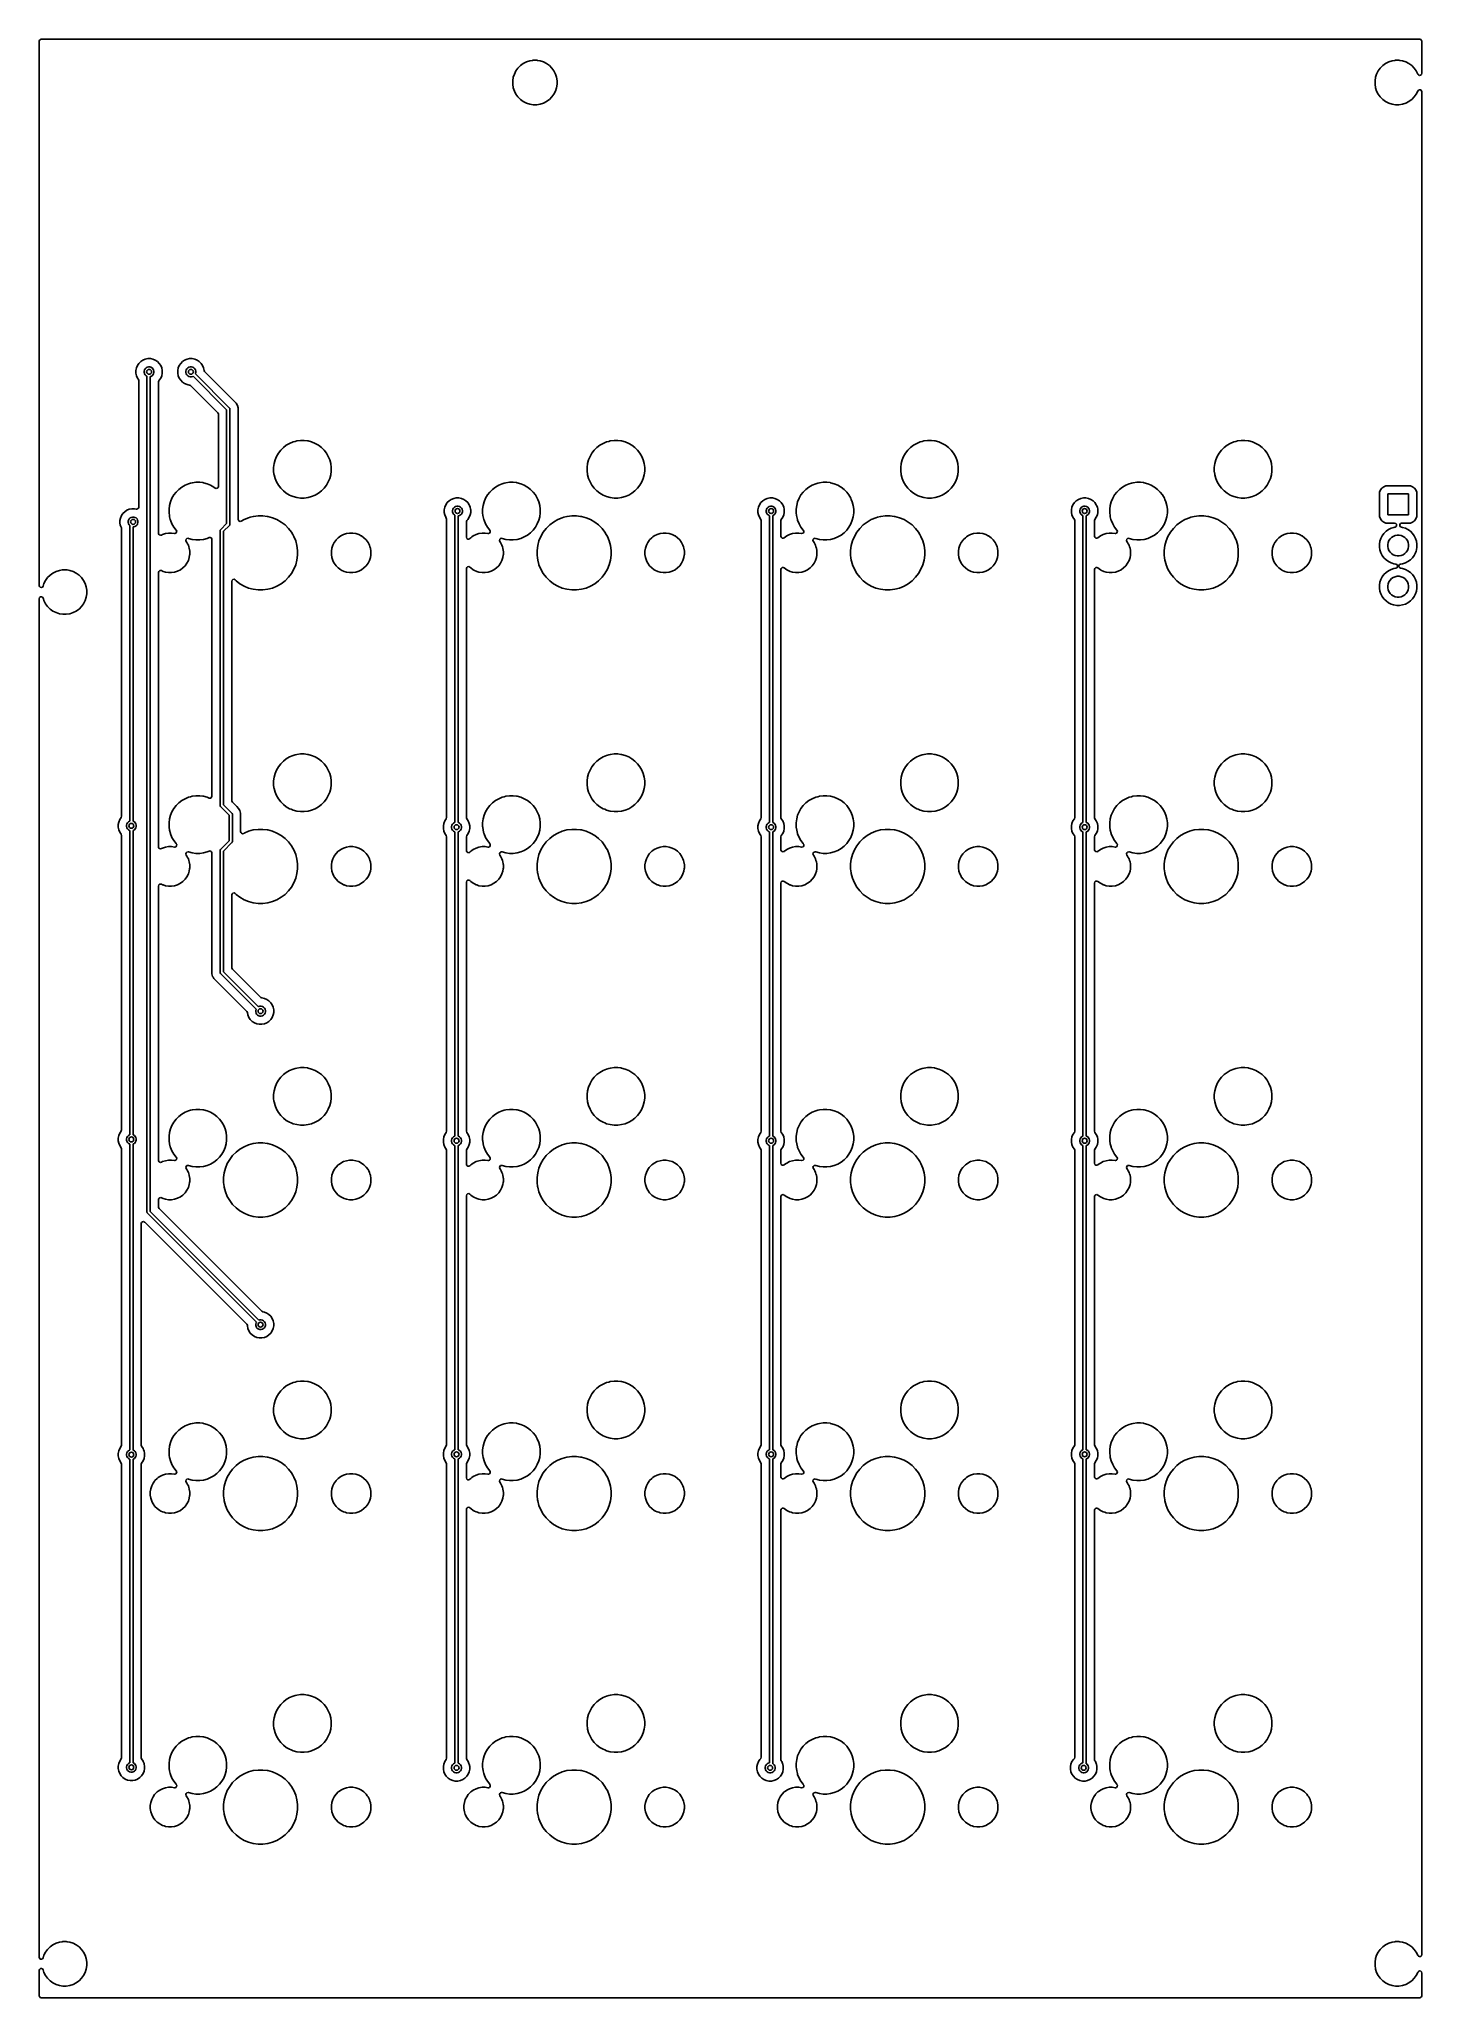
# Model space of a CAD drawing. Extents: x 3.97 to 7.28, y -6.08 to -1.4.
import ezdxf

# ---------------------------------------------------------------- set-up
doc = ezdxf.new("R2010")
doc.units = 0
doc.header["$MEASUREMENT"] = 0
doc.layers.add('BLACK', color=7, linetype='CONTINUOUS')

msp = doc.modelspace()

# ---------------------------------------------------------------- linework, layer by layer
at = {"layer": 'BLACK', "linetype": 'CONTINUOUS'}
for p, q in [((3.9705, -1.4012), (3.9713, -1.3985)), ((3.9705, -1.4958), (3.9705, -1.4012)), ((3.9713, -1.3985), (3.9733, -1.3967)), ((3.9733, -1.3967), (3.9754, -1.3963)), ((3.9754, -1.3963), (7.2726, -1.3963)), ((7.2726, -1.3963), (7.2753, -1.3971)), ((7.2753, -1.3971), (7.2771, -1.3991)), ((7.2771, -1.3991), (7.2775, -1.4012)), ((7.2775, -1.4012), (7.2775, -1.478)), ((5.1358, -1.4507), (5.1284, -1.4545)), ((5.1438, -1.4481), (5.1358, -1.4507)), ((5.1501, -1.4471), (5.1438, -1.4481)), ((5.1521, -1.4468), (5.1501, -1.4471)), ((5.1604, -1.4468), (5.1521, -1.4468)), ((5.1624, -1.4471), (5.1604, -1.4468)), ((5.1687, -1.4481), (5.1624, -1.4471)), ((5.1767, -1.4507), (5.1687, -1.4481)), ((5.1687, -1.4481), (5.1687, -1.4481)), ((5.1687, -1.4481), (5.1687, -1.4481)), ((5.1841, -1.4545), (5.1767, -1.4507)), ((5.1767, -1.4507), (5.1767, -1.4507)), ((5.1767, -1.4507), (5.1767, -1.4507)), ((7.1983, -1.4507), (7.1909, -1.4545)), ((7.2063, -1.4481), (7.1983, -1.4507)), ((7.2126, -1.4471), (7.2063, -1.4481)), ((7.2146, -1.4468), (7.2126, -1.4471)), ((7.2229, -1.4468), (7.2146, -1.4468)), ((7.2249, -1.4471), (7.2229, -1.4468)), ((7.2312, -1.4481), (7.2249, -1.4471)), ((7.2392, -1.4507), (7.2312, -1.4481)), ((7.2312, -1.4481), (7.2312, -1.4481)), ((7.2312, -1.4481), (7.2312, -1.4481)), ((7.2466, -1.4545), (7.2392, -1.4507)), ((7.2392, -1.4507), (7.2392, -1.4507)), ((7.2392, -1.4507), (7.2392, -1.4507)), ((3.9705, -2.7029), (3.9705, -1.4958)), ((5.1044, -1.4875), (5.1031, -1.4958)), ((5.1031, -1.4958), (5.1031, -1.5042)), ((5.107, -1.4796), (5.1044, -1.4875)), ((5.1108, -1.4721), (5.107, -1.4796)), ((5.1157, -1.4654), (5.1108, -1.4721)), ((5.1216, -1.4594), (5.1157, -1.4654)), ((5.1284, -1.4545), (5.1216, -1.4594)), ((5.1909, -1.4594), (5.1841, -1.4545)), ((5.1968, -1.4654), (5.1909, -1.4594)), ((5.2017, -1.4721), (5.1968, -1.4654)), ((5.2055, -1.4796), (5.2017, -1.4721)), ((5.2017, -1.4721), (5.2017, -1.4721)), ((5.2017, -1.4721), (5.2017, -1.4721)), ((5.2081, -1.4875), (5.2055, -1.4796)), ((5.2094, -1.4958), (5.2081, -1.4875)), ((5.2094, -1.5042), (5.2094, -1.4958)), ((7.1669, -1.4875), (7.1656, -1.4958)), ((7.1656, -1.4958), (7.1656, -1.5042)), ((7.1695, -1.4796), (7.1669, -1.4875)), ((7.1733, -1.4721), (7.1695, -1.4796)), ((7.1782, -1.4654), (7.1733, -1.4721)), ((7.1841, -1.4594), (7.1782, -1.4654)), ((7.1909, -1.4545), (7.1841, -1.4594)), ((7.2534, -1.4594), (7.2466, -1.4545)), ((7.2593, -1.4654), (7.2534, -1.4594)), ((7.2642, -1.4721), (7.2593, -1.4654)), ((7.268, -1.4796), (7.2642, -1.4721)), ((7.2681, -1.4798), (7.268, -1.4796)), ((7.2682, -1.4797), (7.2681, -1.4798)), ((7.2694, -1.4817), (7.2682, -1.4797)), ((7.2719, -1.4828), (7.2694, -1.4817)), ((7.2747, -1.4824), (7.2719, -1.4828)), ((7.2767, -1.4806), (7.2747, -1.4824)), ((7.2775, -1.478), (7.2767, -1.4806)), ((5.1031, -1.5042), (5.1044, -1.5125)), ((5.1044, -1.5125), (5.107, -1.5204)), ((5.107, -1.5204), (5.107, -1.5204)), ((5.107, -1.5204), (5.1108, -1.5279)), ((5.1108, -1.5279), (5.1157, -1.5346)), ((5.1157, -1.5346), (5.1216, -1.5406)), ((5.1216, -1.5406), (5.1284, -1.5455)), ((5.1284, -1.5455), (5.1284, -1.5455)), ((5.1284, -1.5455), (5.1284, -1.5455)), ((5.1284, -1.5455), (5.1358, -1.5493)), ((5.1767, -1.5493), (5.1841, -1.5455)), ((5.1841, -1.5455), (5.185, -1.5448)), ((5.185, -1.5448), (5.1909, -1.5406)), ((5.1909, -1.5406), (5.1968, -1.5346)), ((5.1909, -1.5406), (5.1909, -1.5406)), ((5.1909, -1.5406), (5.1909, -1.5406)), ((5.1968, -1.5346), (5.2017, -1.5279)), ((5.1968, -1.5346), (5.1968, -1.5346)), ((5.1968, -1.5346), (5.1968, -1.5346)), ((5.2017, -1.5279), (5.2055, -1.5204)), ((5.2017, -1.5279), (5.2017, -1.5279)), ((5.2017, -1.5279), (5.2017, -1.5279)), ((5.2055, -1.5204), (5.2081, -1.5125)), ((5.2081, -1.5125), (5.2094, -1.5042)), ((7.1656, -1.5042), (7.1669, -1.5125)), ((7.1669, -1.5125), (7.1695, -1.5204)), ((7.1695, -1.5204), (7.1695, -1.5204)), ((7.1695, -1.5204), (7.1733, -1.5279)), ((7.1733, -1.5279), (7.1782, -1.5346)), ((7.1782, -1.5346), (7.1841, -1.5406)), ((7.1841, -1.5406), (7.1909, -1.5455)), ((7.1909, -1.5455), (7.1909, -1.5455)), ((7.1909, -1.5455), (7.1909, -1.5455)), ((7.1909, -1.5455), (7.1983, -1.5493)), ((7.2392, -1.5493), (7.2466, -1.5455)), ((7.2466, -1.5455), (7.2475, -1.5448)), ((7.2475, -1.5448), (7.2534, -1.5406)), ((7.2534, -1.5406), (7.2593, -1.5346)), ((7.2534, -1.5406), (7.2534, -1.5406)), ((7.2534, -1.5406), (7.2534, -1.5406)), ((7.2593, -1.5346), (7.2642, -1.5279)), ((7.2593, -1.5346), (7.2593, -1.5346)), ((7.2593, -1.5346), (7.2593, -1.5346)), ((7.2642, -1.5279), (7.268, -1.5204)), ((7.2642, -1.5279), (7.2642, -1.5279)), ((7.2642, -1.5279), (7.2642, -1.5279)), ((7.268, -1.5204), (7.2681, -1.5202)), ((7.268, -1.5204), (7.268, -1.5204)), ((7.2681, -1.5202), (7.2682, -1.5203)), ((7.2682, -1.5203), (7.2696, -1.5182)), ((7.2696, -1.5182), (7.2721, -1.5171)), ((7.2721, -1.5171), (7.2748, -1.5176)), ((7.2748, -1.5176), (7.2768, -1.5195)), ((7.2768, -1.5195), (7.2775, -1.522)), ((7.2775, -1.522), (7.2775, -5.978)), ((5.1358, -1.5493), (5.1438, -1.5519)), ((5.1438, -1.5519), (5.1521, -1.5532)), ((5.1521, -1.5532), (5.1521, -1.5532)), ((5.1521, -1.5532), (5.1604, -1.5532)), ((5.1604, -1.5532), (5.1687, -1.5519)), ((5.1604, -1.5532), (5.1604, -1.5532)), ((5.1687, -1.5519), (5.1767, -1.5493)), ((7.1983, -1.5493), (7.2063, -1.5519)), ((7.2063, -1.5519), (7.2146, -1.5532)), ((7.2146, -1.5532), (7.2146, -1.5532)), ((7.2146, -1.5532), (7.2229, -1.5532)), ((7.2229, -1.5532), (7.2312, -1.5519)), ((7.2229, -1.5532), (7.2229, -1.5532)), ((7.2312, -1.5519), (7.2392, -1.5493)), ((4.2031, -2.1828), (4.2018, -2.1889)), ((4.2018, -2.1889), (4.2018, -2.1951)), ((4.2018, -2.1951), (4.2031, -2.2012)), ((4.2054, -2.177), (4.2031, -2.1828)), ((4.2031, -2.1828), (4.2031, -2.1828)), ((4.2031, -2.2012), (4.2031, -2.2012)), ((4.2031, -2.2012), (4.2054, -2.2069)), ((4.2089, -2.1719), (4.2054, -2.177)), ((4.2054, -2.177), (4.2054, -2.177)), ((4.2133, -2.1675), (4.2089, -2.1719)), ((4.2089, -2.1719), (4.2089, -2.1719)), ((4.2184, -2.164), (4.2133, -2.1675)), ((4.2133, -2.1675), (4.2133, -2.1675)), ((4.2242, -2.1617), (4.2184, -2.164)), ((4.2184, -2.164), (4.2184, -2.164)), ((4.2216, -2.1904), (4.2224, -2.1874)), ((4.2216, -2.1935), (4.2216, -2.1904)), ((4.2224, -2.1965), (4.2216, -2.1935)), ((4.2224, -2.1874), (4.224, -2.1848)), ((4.224, -2.1992), (4.2224, -2.1965)), ((4.224, -2.1848), (4.2262, -2.1826)), ((4.2262, -2.2013), (4.224, -2.1992)), ((4.2303, -2.1605), (4.2242, -2.1617)), ((4.2242, -2.1617), (4.2242, -2.1617)), ((4.2262, -2.1826), (4.2288, -2.1811)), ((4.2283, -2.2026), (4.2262, -2.2013)), ((4.2288, -2.1811), (4.2318, -2.1803)), ((4.2365, -2.1605), (4.2303, -2.1605)), ((4.2303, -2.1605), (4.2303, -2.1605)), ((4.2318, -2.1803), (4.2349, -2.1803)), ((4.2349, -2.1803), (4.2379, -2.1811)), ((4.2426, -2.1617), (4.2365, -2.1605)), ((4.2365, -2.1605), (4.2365, -2.1605)), ((4.2379, -2.1811), (4.2405, -2.1826)), ((4.2405, -2.2013), (4.2379, -2.2029)), ((4.2405, -2.1826), (4.2427, -2.1848)), ((4.2427, -2.1992), (4.2405, -2.2013)), ((4.2483, -2.164), (4.2426, -2.1617)), ((4.2426, -2.1617), (4.2426, -2.1617)), ((4.2427, -2.1848), (4.2443, -2.1874)), ((4.2443, -2.1965), (4.2427, -2.1992)), ((4.2443, -2.1874), (4.2451, -2.1904)), ((4.2451, -2.1935), (4.2443, -2.1965)), ((4.2451, -2.1904), (4.2451, -2.1935)), ((4.2534, -2.1675), (4.2483, -2.164)), ((4.2483, -2.164), (4.2483, -2.164)), ((4.2578, -2.1719), (4.2534, -2.1675)), ((4.2534, -2.1675), (4.2534, -2.1675)), ((4.2613, -2.177), (4.2578, -2.1719)), ((4.2578, -2.1719), (4.2578, -2.1719)), ((4.2637, -2.1828), (4.2613, -2.177)), ((4.2613, -2.177), (4.2613, -2.177)), ((4.2613, -2.2069), (4.2637, -2.2012)), ((4.2649, -2.1889), (4.2637, -2.1828)), ((4.2637, -2.1828), (4.2637, -2.1828)), ((4.2637, -2.1828), (4.2637, -2.1828)), ((4.2637, -2.2012), (4.2649, -2.1951)), ((4.2649, -2.1951), (4.2649, -2.1889)), ((4.2649, -2.1889), (4.2649, -2.1889)), ((4.2649, -2.1889), (4.2649, -2.1889)), ((4.3031, -2.1828), (4.3018, -2.1889)), ((4.3018, -2.1889), (4.3018, -2.1951)), ((4.3018, -2.1951), (4.3031, -2.2012)), ((4.3054, -2.177), (4.3031, -2.1828)), ((4.3031, -2.1828), (4.3031, -2.1828)), ((4.3031, -2.2012), (4.3031, -2.2012)), ((4.3031, -2.2012), (4.3054, -2.2069)), ((4.3089, -2.1719), (4.3054, -2.177)), ((4.3054, -2.177), (4.3054, -2.177)), ((4.3133, -2.1675), (4.3089, -2.1719)), ((4.3089, -2.1719), (4.3089, -2.1719)), ((4.3184, -2.164), (4.3133, -2.1675)), ((4.3133, -2.1675), (4.3133, -2.1675)), ((4.3242, -2.1617), (4.3184, -2.164)), ((4.3184, -2.164), (4.3184, -2.164)), ((4.3216, -2.1904), (4.3224, -2.1874)), ((4.3216, -2.1935), (4.3216, -2.1904)), ((4.3224, -2.1965), (4.3216, -2.1935)), ((4.3224, -2.1874), (4.324, -2.1848)), ((4.324, -2.1992), (4.3224, -2.1965)), ((4.324, -2.1848), (4.3262, -2.1826)), ((4.3262, -2.2013), (4.324, -2.1992)), ((4.3303, -2.1605), (4.3242, -2.1617)), ((4.3242, -2.1617), (4.3242, -2.1617)), ((4.3262, -2.1826), (4.3288, -2.1811)), ((4.3288, -2.2029), (4.3262, -2.2013)), ((4.3288, -2.1811), (4.3318, -2.1803)), ((4.3365, -2.1605), (4.3303, -2.1605)), ((4.3303, -2.1605), (4.3303, -2.1605)), ((4.3318, -2.1803), (4.3349, -2.1803)), ((4.3349, -2.1803), (4.3379, -2.1811)), ((4.3426, -2.1617), (4.3365, -2.1605)), ((4.3365, -2.1605), (4.3365, -2.1605)), ((4.3379, -2.1811), (4.3405, -2.1826)), ((4.3405, -2.1826), (4.3427, -2.1848)), ((4.3483, -2.164), (4.3426, -2.1617)), ((4.3426, -2.1617), (4.3426, -2.1617)), ((4.3427, -2.1848), (4.3443, -2.1874)), ((4.3443, -2.1965), (4.344, -2.197)), ((4.344, -2.197), (4.4257, -2.2787)), ((4.3443, -2.1874), (4.3451, -2.1904)), ((4.3451, -2.1935), (4.3443, -2.1965)), ((4.3451, -2.1904), (4.3451, -2.1935)), ((4.3534, -2.1675), (4.3483, -2.164)), ((4.3483, -2.164), (4.3483, -2.164)), ((4.3578, -2.1719), (4.3534, -2.1675)), ((4.3534, -2.1675), (4.3534, -2.1675)), ((4.3613, -2.177), (4.3578, -2.1719)), ((4.3578, -2.1719), (4.3578, -2.1719)), ((4.3637, -2.1828), (4.3613, -2.177)), ((4.3613, -2.177), (4.3613, -2.177)), ((4.3649, -2.1889), (4.3637, -2.1828)), ((4.3637, -2.1828), (4.3637, -2.1828)), ((4.3637, -2.1828), (4.3637, -2.1828)), ((4.3649, -2.189), (4.3649, -2.1889)), ((4.3662, -2.1914), (4.3649, -2.189)), ((4.4372, -2.2624), (4.3662, -2.1914)), ((4.2054, -2.2069), (4.2054, -2.2069)), ((4.2054, -2.2069), (4.2078, -2.2104)), ((4.2078, -2.2104), (4.2086, -2.213)), ((4.2086, -2.213), (4.2086, -2.2131)), ((4.2086, -2.2131), (4.2086, -2.5156)), ((4.2283, -4.2017), (4.2283, -2.2026)), ((4.2379, -2.2029), (4.2362, -2.2033)), ((4.2362, -2.2033), (4.2362, -4.2001)), ((4.2559, -2.216), (4.2567, -2.2134)), ((4.2559, -2.578), (4.2559, -2.216)), ((4.2567, -2.2134), (4.2573, -2.2126)), ((4.2573, -2.2126), (4.2578, -2.2121)), ((4.2578, -2.2121), (4.2613, -2.2069)), ((4.3054, -2.2069), (4.3054, -2.2069)), ((4.3054, -2.2069), (4.3089, -2.2121)), ((4.3089, -2.2121), (4.3089, -2.2121)), ((4.3089, -2.2121), (4.3133, -2.2164)), ((4.3133, -2.2164), (4.3133, -2.2164)), ((4.3133, -2.2164), (4.3184, -2.2199)), ((4.3184, -2.2199), (4.3184, -2.2199)), ((4.3184, -2.2199), (4.3242, -2.2223)), ((4.3242, -2.2223), (4.3242, -2.2223)), ((4.3242, -2.2223), (4.3267, -2.2228)), ((4.3267, -2.2228), (4.3303, -2.2235)), ((4.3318, -2.2037), (4.3288, -2.2029)), ((4.3303, -2.2235), (4.3327, -2.2248)), ((4.3349, -2.2037), (4.3318, -2.2037)), ((4.3327, -2.2248), (4.3328, -2.2248)), ((4.3328, -2.2248), (4.3978, -2.2898)), ((4.3379, -2.2029), (4.3349, -2.2037)), ((4.3384, -2.2026), (4.3379, -2.2029)), ((4.4189, -2.2831), (4.3384, -2.2026)), ((4.3978, -2.2898), (4.3991, -2.2923)), ((4.3991, -2.2923), (4.3992, -2.2933)), ((4.3992, -2.2933), (4.3992, -2.466)), ((4.4189, -2.5548), (4.4189, -2.2831)), ((4.4257, -2.2787), (4.4261, -2.2793)), ((4.4261, -2.2793), (4.4261, -2.2793)), ((4.4261, -2.2793), (4.4267, -2.2807)), ((4.4267, -2.2807), (4.4268, -2.2815)), ((4.4268, -2.2815), (4.4268, -2.5565)), ((4.4374, -2.2626), (4.4372, -2.2624)), ((4.4372, -2.2624), (4.4372, -2.2624)), ((4.4418, -2.267), (4.4374, -2.2626)), ((4.4374, -2.2626), (4.4374, -2.2626)), ((4.4449, -2.2724), (4.4418, -2.267)), ((4.4418, -2.267), (4.4418, -2.267)), ((4.4418, -2.267), (4.4418, -2.267)), ((4.4465, -2.2784), (4.4449, -2.2724)), ((4.4449, -2.2724), (4.4449, -2.2724)), ((4.4465, -2.4205), (4.4465, -2.2784)), ((4.4465, -2.2784), (4.4465, -2.2784)), ((4.5426, -2.3866), (4.5381, -2.3945)), ((4.5481, -2.3795), (4.5426, -2.3866)), ((4.5545, -2.3731), (4.5481, -2.3795)), ((4.5616, -2.3676), (4.5545, -2.3731)), ((4.5695, -2.3631), (4.5616, -2.3676)), ((4.5778, -2.3596), (4.5695, -2.3631)), ((4.5695, -2.3631), (4.5695, -2.3631)), ((4.5828, -2.3583), (4.5778, -2.3596)), ((4.5865, -2.3573), (4.5828, -2.3583)), ((4.587, -2.3572), (4.5865, -2.3573)), ((4.5955, -2.3561), (4.587, -2.3572)), ((4.6045, -2.3561), (4.5955, -2.3561)), ((4.5955, -2.3561), (4.5955, -2.3561)), ((4.612, -2.3571), (4.6045, -2.3561)), ((4.6045, -2.3561), (4.6045, -2.3561)), ((4.6135, -2.3573), (4.612, -2.3571)), ((4.6222, -2.3596), (4.6135, -2.3573)), ((4.6305, -2.3631), (4.6222, -2.3596)), ((4.6384, -2.3676), (4.6305, -2.3631)), ((4.6305, -2.3631), (4.6305, -2.3631)), ((4.6455, -2.3731), (4.6384, -2.3676)), ((4.6519, -2.3795), (4.6455, -2.3731)), ((4.6455, -2.3731), (4.6455, -2.3731)), ((4.6574, -2.3866), (4.6519, -2.3795)), ((4.6519, -2.3795), (4.6519, -2.3795)), ((4.6619, -2.3945), (4.6574, -2.3866)), ((4.6574, -2.3866), (4.6574, -2.3866)), ((4.6574, -2.3866), (4.6574, -2.3866)), ((5.2926, -2.3866), (5.2881, -2.3945)), ((5.2981, -2.3795), (5.2926, -2.3866)), ((5.3045, -2.3731), (5.2981, -2.3795)), ((5.3116, -2.3676), (5.3045, -2.3731)), ((5.3195, -2.3631), (5.3116, -2.3676)), ((5.3278, -2.3596), (5.3195, -2.3631)), ((5.3195, -2.3631), (5.3195, -2.3631)), ((5.3328, -2.3583), (5.3278, -2.3596)), ((5.3365, -2.3573), (5.3328, -2.3583)), ((5.337, -2.3572), (5.3365, -2.3573)), ((5.3455, -2.3561), (5.337, -2.3572)), ((5.3545, -2.3561), (5.3455, -2.3561)), ((5.3455, -2.3561), (5.3455, -2.3561)), ((5.362, -2.3571), (5.3545, -2.3561)), ((5.3545, -2.3561), (5.3545, -2.3561)), ((5.3635, -2.3573), (5.362, -2.3571)), ((5.3722, -2.3596), (5.3635, -2.3573)), ((5.3805, -2.3631), (5.3722, -2.3596)), ((5.3884, -2.3676), (5.3805, -2.3631)), ((5.3805, -2.3631), (5.3805, -2.3631)), ((5.3955, -2.3731), (5.3884, -2.3676)), ((5.4019, -2.3795), (5.3955, -2.3731)), ((5.3955, -2.3731), (5.3955, -2.3731)), ((5.4074, -2.3866), (5.4019, -2.3795)), ((5.4019, -2.3795), (5.4019, -2.3795)), ((5.4119, -2.3945), (5.4074, -2.3866)), ((5.4074, -2.3866), (5.4074, -2.3866)), ((5.4074, -2.3866), (5.4074, -2.3866)), ((6.0426, -2.3866), (6.0381, -2.3945)), ((6.0481, -2.3795), (6.0426, -2.3866)), ((6.0545, -2.3731), (6.0481, -2.3795)), ((6.0616, -2.3676), (6.0545, -2.3731)), ((6.0695, -2.3631), (6.0616, -2.3676)), ((6.0778, -2.3596), (6.0695, -2.3631)), ((6.0695, -2.3631), (6.0695, -2.3631)), ((6.0828, -2.3583), (6.0778, -2.3596)), ((6.0865, -2.3573), (6.0828, -2.3583)), ((6.087, -2.3572), (6.0865, -2.3573)), ((6.0955, -2.3561), (6.087, -2.3572)), ((6.1045, -2.3561), (6.0955, -2.3561)), ((6.0955, -2.3561), (6.0955, -2.3561)), ((6.112, -2.3571), (6.1045, -2.3561)), ((6.1045, -2.3561), (6.1045, -2.3561)), ((6.1135, -2.3573), (6.112, -2.3571)), ((6.1222, -2.3596), (6.1135, -2.3573)), ((6.1305, -2.3631), (6.1222, -2.3596)), ((6.1384, -2.3676), (6.1305, -2.3631)), ((6.1305, -2.3631), (6.1305, -2.3631)), ((6.1455, -2.3731), (6.1384, -2.3676)), ((6.1519, -2.3795), (6.1455, -2.3731)), ((6.1455, -2.3731), (6.1455, -2.3731)), ((6.1574, -2.3866), (6.1519, -2.3795)), ((6.1519, -2.3795), (6.1519, -2.3795)), ((6.1619, -2.3945), (6.1574, -2.3866)), ((6.1574, -2.3866), (6.1574, -2.3866)), ((6.1574, -2.3866), (6.1574, -2.3866)), ((6.7926, -2.3866), (6.7881, -2.3945)), ((6.7981, -2.3795), (6.7926, -2.3866)), ((6.8045, -2.3731), (6.7981, -2.3795)), ((6.8116, -2.3676), (6.8045, -2.3731)), ((6.8195, -2.3631), (6.8116, -2.3676)), ((6.8278, -2.3596), (6.8195, -2.3631)), ((6.8195, -2.3631), (6.8195, -2.3631)), ((6.8328, -2.3583), (6.8278, -2.3596)), ((6.8365, -2.3573), (6.8328, -2.3583)), ((6.837, -2.3572), (6.8365, -2.3573)), ((6.8455, -2.3561), (6.837, -2.3572)), ((6.8545, -2.3561), (6.8455, -2.3561)), ((6.8455, -2.3561), (6.8455, -2.3561)), ((6.862, -2.3571), (6.8545, -2.3561)), ((6.8545, -2.3561), (6.8545, -2.3561)), ((6.8635, -2.3573), (6.862, -2.3571)), ((6.8722, -2.3596), (6.8635, -2.3573)), ((6.8805, -2.3631), (6.8722, -2.3596)), ((6.8884, -2.3676), (6.8805, -2.3631)), ((6.8805, -2.3631), (6.8805, -2.3631)), ((6.8955, -2.3731), (6.8884, -2.3676)), ((6.9019, -2.3795), (6.8955, -2.3731)), ((6.8955, -2.3731), (6.8955, -2.3731)), ((6.9074, -2.3866), (6.9019, -2.3795)), ((6.9019, -2.3795), (6.9019, -2.3795)), ((6.9119, -2.3945), (6.9074, -2.3866)), ((6.9074, -2.3866), (6.9074, -2.3866)), ((6.9074, -2.3866), (6.9074, -2.3866)), ((4.4465, -2.5451), (4.4465, -2.4205)), ((4.5323, -2.4115), (4.5311, -2.4205)), ((4.5311, -2.4205), (4.5311, -2.4295)), ((4.5311, -2.4295), (4.5321, -2.437)), ((4.5346, -2.4028), (4.5323, -2.4115)), ((4.5323, -2.4115), (4.5323, -2.4115)), ((4.5381, -2.3945), (4.5346, -2.4028)), ((4.5381, -2.3945), (4.5381, -2.3945)), ((4.6654, -2.4028), (4.6619, -2.3945)), ((4.6677, -2.4115), (4.6654, -2.4028)), ((4.6689, -2.4205), (4.6677, -2.4115)), ((4.6677, -2.4385), (4.6689, -2.4295)), ((4.6689, -2.4295), (4.6689, -2.4205)), ((4.6689, -2.4205), (4.6689, -2.4205)), ((5.2823, -2.4115), (5.2811, -2.4205)), ((5.2811, -2.4205), (5.2811, -2.4295)), ((5.2811, -2.4295), (5.2821, -2.437)), ((5.2846, -2.4028), (5.2823, -2.4115)), ((5.2823, -2.4115), (5.2823, -2.4115)), ((5.2881, -2.3945), (5.2846, -2.4028)), ((5.2881, -2.3945), (5.2881, -2.3945)), ((5.4154, -2.4028), (5.4119, -2.3945)), ((5.4177, -2.4115), (5.4154, -2.4028)), ((5.4189, -2.4205), (5.4177, -2.4115)), ((5.4177, -2.4385), (5.4189, -2.4295)), ((5.4189, -2.4295), (5.4189, -2.4205)), ((5.4189, -2.4205), (5.4189, -2.4205)), ((6.0323, -2.4115), (6.0311, -2.4205)), ((6.0311, -2.4205), (6.0311, -2.4295)), ((6.0311, -2.4295), (6.0321, -2.437)), ((6.0346, -2.4028), (6.0323, -2.4115)), ((6.0323, -2.4115), (6.0323, -2.4115)), ((6.0381, -2.3945), (6.0346, -2.4028)), ((6.0381, -2.3945), (6.0381, -2.3945)), ((6.1654, -2.4028), (6.1619, -2.3945)), ((6.1677, -2.4115), (6.1654, -2.4028)), ((6.1689, -2.4205), (6.1677, -2.4115)), ((6.1677, -2.4385), (6.1689, -2.4295)), ((6.1689, -2.4295), (6.1689, -2.4205)), ((6.1689, -2.4205), (6.1689, -2.4205)), ((6.7823, -2.4115), (6.7811, -2.4205)), ((6.7811, -2.4205), (6.7811, -2.4295)), ((6.7811, -2.4295), (6.7821, -2.437)), ((6.7846, -2.4028), (6.7823, -2.4115)), ((6.7823, -2.4115), (6.7823, -2.4115)), ((6.7881, -2.3945), (6.7846, -2.4028)), ((6.7881, -2.3945), (6.7881, -2.3945)), ((6.9154, -2.4028), (6.9119, -2.3945)), ((6.9177, -2.4115), (6.9154, -2.4028)), ((6.9189, -2.4205), (6.9177, -2.4115)), ((6.9177, -2.4385), (6.9189, -2.4295)), ((6.9189, -2.4295), (6.9189, -2.4205)), ((4.2981, -2.4795), (4.2926, -2.4866)), ((4.3045, -2.4731), (4.2981, -2.4795)), ((4.3116, -2.4676), (4.3045, -2.4731)), ((4.3195, -2.4631), (4.3116, -2.4676)), ((4.3278, -2.4596), (4.3195, -2.4631)), ((4.3195, -2.4631), (4.3195, -2.4631)), ((4.3328, -2.4583), (4.3278, -2.4596)), ((4.3365, -2.4573), (4.3328, -2.4583)), ((4.337, -2.4572), (4.3365, -2.4573)), ((4.3455, -2.4561), (4.337, -2.4572)), ((4.3545, -2.4561), (4.3455, -2.4561)), ((4.3455, -2.4561), (4.3455, -2.4561)), ((4.362, -2.4571), (4.3545, -2.4561)), ((4.3545, -2.4561), (4.3545, -2.4561)), ((4.3635, -2.4573), (4.362, -2.4571)), ((4.3722, -2.4596), (4.3635, -2.4573)), ((4.3805, -2.4631), (4.3722, -2.4596)), ((4.3884, -2.4676), (4.3805, -2.4631)), ((4.3805, -2.4631), (4.3805, -2.4631)), ((4.3914, -2.4699), (4.3884, -2.4676)), ((4.3884, -2.4676), (4.3884, -2.4676)), ((4.3884, -2.4676), (4.3884, -2.4676)), ((4.3937, -2.4708), (4.3914, -2.4699)), ((4.3964, -2.4705), (4.3937, -2.4708)), ((4.3985, -2.4686), (4.3964, -2.4705)), ((4.3992, -2.466), (4.3985, -2.4686)), ((4.5321, -2.437), (4.5323, -2.4385)), ((4.5323, -2.4385), (4.5323, -2.4385)), ((4.5323, -2.4385), (4.5346, -2.4472)), ((4.5346, -2.4472), (4.5381, -2.4555)), ((4.5381, -2.4555), (4.5381, -2.4555)), ((4.5381, -2.4555), (4.5426, -2.4634)), ((4.5426, -2.4634), (4.5481, -2.4705)), ((4.5481, -2.4705), (4.5481, -2.4705)), ((4.5481, -2.4705), (4.5545, -2.4769)), ((4.5545, -2.4769), (4.5545, -2.4769)), ((4.5545, -2.4769), (4.5616, -2.4824)), ((4.5616, -2.4824), (4.5616, -2.4824)), ((4.5616, -2.4824), (4.5616, -2.4824)), ((4.5616, -2.4824), (4.5695, -2.4869)), ((4.6305, -2.4869), (4.6384, -2.4824)), ((4.6384, -2.4824), (4.6455, -2.4769)), ((4.6455, -2.4769), (4.6519, -2.4705)), ((4.6455, -2.4769), (4.6455, -2.4769)), ((4.6455, -2.4769), (4.6455, -2.4769)), ((4.6519, -2.4705), (4.6574, -2.4634)), ((4.6519, -2.4705), (4.6519, -2.4705)), ((4.6519, -2.4705), (4.6519, -2.4705)), ((4.6574, -2.4634), (4.6619, -2.4555)), ((4.6619, -2.4555), (4.6654, -2.4472)), ((4.6654, -2.4472), (4.6677, -2.4385)), ((5.0481, -2.4795), (5.0426, -2.4866)), ((5.0545, -2.4731), (5.0481, -2.4795)), ((5.0616, -2.4676), (5.0545, -2.4731)), ((5.0695, -2.4631), (5.0616, -2.4676)), ((5.0778, -2.4596), (5.0695, -2.4631)), ((5.0695, -2.4631), (5.0695, -2.4631)), ((5.0828, -2.4583), (5.0778, -2.4596)), ((5.0865, -2.4573), (5.0828, -2.4583)), ((5.087, -2.4572), (5.0865, -2.4573)), ((5.0955, -2.4561), (5.087, -2.4572)), ((5.1045, -2.4561), (5.0955, -2.4561)), ((5.0955, -2.4561), (5.0955, -2.4561)), ((5.112, -2.4571), (5.1045, -2.4561)), ((5.1045, -2.4561), (5.1045, -2.4561)), ((5.1135, -2.4573), (5.112, -2.4571)), ((5.1222, -2.4596), (5.1135, -2.4573)), ((5.1305, -2.4631), (5.1222, -2.4596)), ((5.1368, -2.4667), (5.1305, -2.4631)), ((5.1305, -2.4631), (5.1305, -2.4631)), ((5.1384, -2.4676), (5.1368, -2.4667)), ((5.1455, -2.4731), (5.1384, -2.4676)), ((5.1519, -2.4795), (5.1455, -2.4731)), ((5.1455, -2.4731), (5.1455, -2.4731)), ((5.1574, -2.4866), (5.1519, -2.4795)), ((5.1519, -2.4795), (5.1519, -2.4795)), ((5.2821, -2.437), (5.2823, -2.4385)), ((5.2823, -2.4385), (5.2823, -2.4385)), ((5.2823, -2.4385), (5.2846, -2.4472)), ((5.2846, -2.4472), (5.2881, -2.4555)), ((5.2881, -2.4555), (5.2881, -2.4555)), ((5.2881, -2.4555), (5.2926, -2.4634)), ((5.2926, -2.4634), (5.2981, -2.4705)), ((5.2981, -2.4705), (5.2981, -2.4705)), ((5.2981, -2.4705), (5.3045, -2.4769)), ((5.3045, -2.4769), (5.3045, -2.4769)), ((5.3045, -2.4769), (5.3116, -2.4824)), ((5.3116, -2.4824), (5.3116, -2.4824)), ((5.3116, -2.4824), (5.3116, -2.4824)), ((5.3116, -2.4824), (5.3195, -2.4869)), ((5.3805, -2.4869), (5.3884, -2.4824)), ((5.3884, -2.4824), (5.3955, -2.4769)), ((5.3955, -2.4769), (5.4019, -2.4705)), ((5.3955, -2.4769), (5.3955, -2.4769)), ((5.3955, -2.4769), (5.3955, -2.4769)), ((5.4019, -2.4705), (5.4074, -2.4634)), ((5.4019, -2.4705), (5.4019, -2.4705)), ((5.4019, -2.4705), (5.4019, -2.4705)), ((5.4074, -2.4634), (5.4119, -2.4555)), ((5.4119, -2.4555), (5.4154, -2.4472)), ((5.4154, -2.4472), (5.4177, -2.4385)), ((5.7981, -2.4795), (5.7926, -2.4866)), ((5.8045, -2.4731), (5.7981, -2.4795)), ((5.8116, -2.4676), (5.8045, -2.4731)), ((5.8195, -2.4631), (5.8116, -2.4676)), ((5.8278, -2.4596), (5.8195, -2.4631)), ((5.8195, -2.4631), (5.8195, -2.4631)), ((5.8328, -2.4583), (5.8278, -2.4596)), ((5.8365, -2.4573), (5.8328, -2.4583)), ((5.837, -2.4572), (5.8365, -2.4573)), ((5.8455, -2.4561), (5.837, -2.4572)), ((5.8545, -2.4561), (5.8455, -2.4561)), ((5.8455, -2.4561), (5.8455, -2.4561)), ((5.862, -2.4571), (5.8545, -2.4561)), ((5.8545, -2.4561), (5.8545, -2.4561)), ((5.8635, -2.4573), (5.862, -2.4571)), ((5.8722, -2.4596), (5.8635, -2.4573)), ((5.8805, -2.4631), (5.8722, -2.4596)), ((5.8868, -2.4667), (5.8805, -2.4631)), ((5.8805, -2.4631), (5.8805, -2.4631)), ((5.8884, -2.4676), (5.8868, -2.4667)), ((5.8955, -2.4731), (5.8884, -2.4676)), ((5.9019, -2.4795), (5.8955, -2.4731)), ((5.8955, -2.4731), (5.8955, -2.4731)), ((5.9074, -2.4866), (5.9019, -2.4795)), ((5.9019, -2.4795), (5.9019, -2.4795)), ((6.0321, -2.437), (6.0323, -2.4385)), ((6.0323, -2.4385), (6.0323, -2.4385)), ((6.0323, -2.4385), (6.0346, -2.4472)), ((6.0346, -2.4472), (6.0381, -2.4555)), ((6.0381, -2.4555), (6.0381, -2.4555)), ((6.0381, -2.4555), (6.0426, -2.4634)), ((6.0426, -2.4634), (6.0481, -2.4705)), ((6.0481, -2.4705), (6.0481, -2.4705)), ((6.0481, -2.4705), (6.0545, -2.4769)), ((6.0545, -2.4769), (6.0545, -2.4769)), ((6.0545, -2.4769), (6.0616, -2.4824)), ((6.0616, -2.4824), (6.0616, -2.4824)), ((6.0616, -2.4824), (6.0616, -2.4824)), ((6.0616, -2.4824), (6.0695, -2.4869)), ((6.1305, -2.4869), (6.1384, -2.4824)), ((6.1384, -2.4824), (6.1455, -2.4769)), ((6.1455, -2.4769), (6.1519, -2.4705)), ((6.1455, -2.4769), (6.1455, -2.4769)), ((6.1455, -2.4769), (6.1455, -2.4769)), ((6.1519, -2.4705), (6.1574, -2.4634)), ((6.1519, -2.4705), (6.1519, -2.4705)), ((6.1519, -2.4705), (6.1519, -2.4705)), ((6.1574, -2.4634), (6.1619, -2.4555)), ((6.1619, -2.4555), (6.1654, -2.4472)), ((6.1654, -2.4472), (6.1677, -2.4385)), ((6.5481, -2.4795), (6.5426, -2.4866)), ((6.5545, -2.4731), (6.5481, -2.4795)), ((6.5616, -2.4676), (6.5545, -2.4731)), ((6.5695, -2.4631), (6.5616, -2.4676)), ((6.5778, -2.4596), (6.5695, -2.4631)), ((6.5695, -2.4631), (6.5695, -2.4631)), ((6.5828, -2.4583), (6.5778, -2.4596)), ((6.5865, -2.4573), (6.5828, -2.4583)), ((6.587, -2.4572), (6.5865, -2.4573)), ((6.5955, -2.4561), (6.587, -2.4572)), ((6.6045, -2.4561), (6.5955, -2.4561)), ((6.5955, -2.4561), (6.5955, -2.4561)), ((6.612, -2.4571), (6.6045, -2.4561)), ((6.6045, -2.4561), (6.6045, -2.4561)), ((6.6135, -2.4573), (6.612, -2.4571)), ((6.6222, -2.4596), (6.6135, -2.4573)), ((6.6305, -2.4631), (6.6222, -2.4596)), ((6.6368, -2.4667), (6.6305, -2.4631)), ((6.6305, -2.4631), (6.6305, -2.4631)), ((6.6384, -2.4676), (6.6368, -2.4667)), ((6.6455, -2.4731), (6.6384, -2.4676)), ((6.6519, -2.4795), (6.6455, -2.4731)), ((6.6455, -2.4731), (6.6455, -2.4731)), ((6.6574, -2.4866), (6.6519, -2.4795)), ((6.6519, -2.4795), (6.6519, -2.4795)), ((6.7821, -2.437), (6.7823, -2.4385)), ((6.7823, -2.4385), (6.7823, -2.4385)), ((6.7823, -2.4385), (6.7846, -2.4472)), ((6.7846, -2.4472), (6.7881, -2.4555)), ((6.7881, -2.4555), (6.7881, -2.4555)), ((6.7881, -2.4555), (6.7926, -2.4634)), ((6.7926, -2.4634), (6.7981, -2.4705)), ((6.7981, -2.4705), (6.7981, -2.4705)), ((6.7981, -2.4705), (6.8045, -2.4769)), ((6.8045, -2.4769), (6.8045, -2.4769)), ((6.8045, -2.4769), (6.8116, -2.4824)), ((6.8116, -2.4824), (6.8116, -2.4824)), ((6.8116, -2.4824), (6.8116, -2.4824)), ((6.8116, -2.4824), (6.8195, -2.4869)), ((6.8805, -2.4869), (6.8884, -2.4824)), ((6.8884, -2.4824), (6.8886, -2.4823)), ((6.8886, -2.4823), (6.8955, -2.4769)), ((6.8955, -2.4769), (6.8979, -2.4746)), ((6.8979, -2.4746), (6.9019, -2.4705)), ((6.9019, -2.4705), (6.9074, -2.4634)), ((6.9019, -2.4705), (6.9019, -2.4705)), ((6.9019, -2.4705), (6.9019, -2.4705)), ((6.9074, -2.4634), (6.9119, -2.4555)), ((6.9119, -2.4555), (6.9154, -2.4472)), ((6.9154, -2.4472), (6.9177, -2.4385)), ((7.1765, -2.4799), (7.1763, -2.4823)), ((7.1763, -2.4823), (7.1763, -2.4823)), ((7.1763, -2.4823), (7.1763, -2.4823)), ((7.1763, -2.4823), (7.1763, -2.536)), ((7.1785, -2.4746), (7.1765, -2.4799)), ((7.1819, -2.4701), (7.1785, -2.4746)), ((7.1785, -2.4746), (7.1785, -2.4746)), ((7.1865, -2.4667), (7.1819, -2.4701)), ((7.1819, -2.4701), (7.1819, -2.4701)), ((7.1918, -2.4647), (7.1865, -2.4667)), ((7.1865, -2.4667), (7.1865, -2.4667)), ((7.1941, -2.4644), (7.1918, -2.4647)), ((7.2479, -2.4644), (7.1941, -2.4644)), ((7.1941, -2.4644), (7.1941, -2.4644)), ((7.2502, -2.4647), (7.2479, -2.4644)), ((7.2479, -2.4644), (7.2479, -2.4644)), ((7.2479, -2.4644), (7.2479, -2.4644)), ((7.2479, -2.4644), (7.2479, -2.4644)), ((7.2555, -2.4667), (7.2502, -2.4647)), ((7.2502, -2.4647), (7.2502, -2.4647)), ((7.2601, -2.4701), (7.2555, -2.4667)), ((7.2555, -2.4667), (7.2555, -2.4667)), ((7.2635, -2.4746), (7.2601, -2.4701)), ((7.2601, -2.4701), (7.2601, -2.4701)), ((7.2653, -2.4795), (7.2635, -2.4746)), ((7.2635, -2.4746), (7.2635, -2.4746)), ((7.2655, -2.4799), (7.2653, -2.4795)), ((7.2657, -2.4823), (7.2655, -2.4799)), ((7.2657, -2.536), (7.2657, -2.4823)), ((4.175, -2.5265), (4.1706, -2.5309)), ((4.1802, -2.523), (4.175, -2.5265)), ((4.175, -2.5265), (4.175, -2.5265)), ((4.1859, -2.5207), (4.1802, -2.523)), ((4.1802, -2.523), (4.1802, -2.523)), ((4.192, -2.5195), (4.1859, -2.5207)), ((4.1859, -2.5207), (4.1859, -2.5207)), ((4.1982, -2.5195), (4.192, -2.5195)), ((4.192, -2.5195), (4.192, -2.5195)), ((4.2028, -2.5204), (4.1982, -2.5195)), ((4.1982, -2.5195), (4.1982, -2.5195)), ((4.203, -2.5204), (4.2028, -2.5204)), ((4.2057, -2.52), (4.203, -2.5204)), ((4.2078, -2.5182), (4.2057, -2.52)), ((4.2086, -2.5156), (4.2078, -2.5182)), ((4.2823, -2.5115), (4.2811, -2.5205)), ((4.2811, -2.5205), (4.2811, -2.5295)), ((4.2811, -2.5295), (4.2819, -2.536)), ((4.2846, -2.5028), (4.2823, -2.5115)), ((4.2823, -2.5115), (4.2823, -2.5115)), ((4.2881, -2.4945), (4.2846, -2.5028)), ((4.2926, -2.4866), (4.2881, -2.4945)), ((4.2881, -2.4945), (4.2881, -2.4945)), ((4.5695, -2.4869), (4.5695, -2.4869)), ((4.5695, -2.4869), (4.5695, -2.4869)), ((4.5695, -2.4869), (4.5731, -2.4884)), ((4.5731, -2.4884), (4.5778, -2.4904)), ((4.5778, -2.4904), (4.5865, -2.4927)), ((4.5865, -2.4927), (4.5955, -2.4939)), ((4.5955, -2.4939), (4.5955, -2.4939)), ((4.5955, -2.4939), (4.6045, -2.4939)), ((4.6045, -2.4939), (4.6135, -2.4927)), ((4.6045, -2.4939), (4.6045, -2.4939)), ((4.6135, -2.4927), (4.6222, -2.4904)), ((4.6222, -2.4904), (4.6305, -2.4869)), ((4.9408, -2.5158), (4.9395, -2.5219)), ((4.9395, -2.5219), (4.9395, -2.5281)), ((4.9395, -2.5281), (4.9408, -2.5342)), ((4.9431, -2.5101), (4.9408, -2.5158)), ((4.9408, -2.5158), (4.9408, -2.5158)), ((4.9466, -2.5049), (4.9431, -2.5101)), ((4.9431, -2.5101), (4.9431, -2.5101)), ((4.951, -2.5005), (4.9466, -2.5049)), ((4.9466, -2.5049), (4.9466, -2.5049)), ((4.9561, -2.4971), (4.951, -2.5005)), ((4.951, -2.5005), (4.951, -2.5005)), ((4.9619, -2.4947), (4.9561, -2.4971)), ((4.9561, -2.4971), (4.9561, -2.4971)), ((4.9594, -2.5235), (4.9602, -2.5205)), ((4.9594, -2.5265), (4.9594, -2.5235)), ((4.9602, -2.5295), (4.9594, -2.5265)), ((4.9602, -2.5205), (4.9617, -2.5178)), ((4.9617, -2.5322), (4.9602, -2.5295)), ((4.9617, -2.5178), (4.9639, -2.5156)), ((4.968, -2.4935), (4.9619, -2.4947)), ((4.9619, -2.4947), (4.9619, -2.4947)), ((4.9639, -2.5156), (4.9665, -2.5141)), ((4.9665, -2.5141), (4.9695, -2.5133)), ((4.9742, -2.4935), (4.968, -2.4935)), ((4.968, -2.4935), (4.968, -2.4935)), ((4.9695, -2.5133), (4.9726, -2.5133)), ((4.9726, -2.5133), (4.9756, -2.5141)), ((4.9803, -2.4947), (4.9742, -2.4935)), ((4.9742, -2.4935), (4.9742, -2.4935)), ((4.9756, -2.5141), (4.9783, -2.5156)), ((4.9783, -2.5156), (4.9804, -2.5178)), ((4.986, -2.4971), (4.9803, -2.4947)), ((4.9803, -2.4947), (4.9803, -2.4947)), ((4.9804, -2.5178), (4.982, -2.5205)), ((4.982, -2.5295), (4.9804, -2.5322)), ((4.982, -2.5205), (4.9828, -2.5235)), ((4.9828, -2.5265), (4.982, -2.5295)), ((4.9828, -2.5235), (4.9828, -2.5265)), ((4.9912, -2.5005), (4.986, -2.4971)), ((4.986, -2.4971), (4.986, -2.4971)), ((4.9955, -2.5049), (4.9912, -2.5005)), ((4.9912, -2.5005), (4.9912, -2.5005)), ((4.999, -2.5101), (4.9955, -2.5049)), ((4.9955, -2.5049), (4.9955, -2.5049)), ((4.9996, -2.5115), (4.999, -2.5101)), ((4.999, -2.5101), (4.999, -2.5101)), ((5.0014, -2.5158), (4.9996, -2.5115)), ((5.0023, -2.5205), (5.0014, -2.5158)), ((5.0014, -2.5342), (5.0026, -2.5281)), ((5.0026, -2.5219), (5.0023, -2.5205)), ((5.0026, -2.5281), (5.0026, -2.5219)), ((5.0026, -2.5219), (5.0026, -2.5219)), ((5.0026, -2.5219), (5.0026, -2.5219)), ((5.0323, -2.5115), (5.0311, -2.5205)), ((5.0311, -2.5205), (5.0311, -2.5295)), ((5.0311, -2.5295), (5.0319, -2.536)), ((5.0346, -2.5028), (5.0323, -2.5115)), ((5.0323, -2.5115), (5.0323, -2.5115)), ((5.0381, -2.4945), (5.0346, -2.5028)), ((5.0426, -2.4866), (5.0381, -2.4945)), ((5.0381, -2.4945), (5.0381, -2.4945)), ((5.1619, -2.4945), (5.1574, -2.4866)), ((5.1574, -2.4866), (5.1574, -2.4866)), ((5.1574, -2.4866), (5.1574, -2.4866)), ((5.163, -2.4971), (5.1619, -2.4945)), ((5.1619, -2.4945), (5.1619, -2.4945)), ((5.1619, -2.4945), (5.1619, -2.4945)), ((5.1654, -2.5028), (5.163, -2.4971)), ((5.1677, -2.5115), (5.1654, -2.5028)), ((5.1689, -2.5205), (5.1677, -2.5115)), ((5.1677, -2.5385), (5.1689, -2.5295)), ((5.1689, -2.5295), (5.1689, -2.5205)), ((5.3195, -2.4869), (5.3195, -2.4869)), ((5.3195, -2.4869), (5.3195, -2.4869)), ((5.3195, -2.4869), (5.3231, -2.4884)), ((5.3231, -2.4884), (5.3278, -2.4904)), ((5.3278, -2.4904), (5.3365, -2.4927)), ((5.3365, -2.4927), (5.3455, -2.4939)), ((5.3455, -2.4939), (5.3455, -2.4939)), ((5.3455, -2.4939), (5.3545, -2.4939)), ((5.3545, -2.4939), (5.3635, -2.4927)), ((5.3545, -2.4939), (5.3545, -2.4939)), ((5.3635, -2.4927), (5.3722, -2.4904)), ((5.3722, -2.4904), (5.3805, -2.4869)), ((5.6908, -2.5158), (5.6895, -2.5219)), ((5.6895, -2.5219), (5.6895, -2.5281)), ((5.6895, -2.5281), (5.6908, -2.5342)), ((5.6931, -2.5101), (5.6908, -2.5158)), ((5.6908, -2.5158), (5.6908, -2.5158)), ((5.6966, -2.5049), (5.6931, -2.5101)), ((5.6931, -2.5101), (5.6931, -2.5101)), ((5.701, -2.5005), (5.6966, -2.5049)), ((5.6966, -2.5049), (5.6966, -2.5049)), ((5.7061, -2.4971), (5.701, -2.5005)), ((5.701, -2.5005), (5.701, -2.5005)), ((5.7119, -2.4947), (5.7061, -2.4971)), ((5.7061, -2.4971), (5.7061, -2.4971)), ((5.7094, -2.5235), (5.7102, -2.5205)), ((5.7094, -2.5265), (5.7094, -2.5235)), ((5.7102, -2.5295), (5.7094, -2.5265)), ((5.7102, -2.5205), (5.7117, -2.5178)), ((5.7117, -2.5322), (5.7102, -2.5295)), ((5.7117, -2.5178), (5.7139, -2.5156)), ((5.718, -2.4935), (5.7119, -2.4947)), ((5.7119, -2.4947), (5.7119, -2.4947)), ((5.7139, -2.5156), (5.7165, -2.5141)), ((5.7165, -2.5141), (5.7195, -2.5133)), ((5.7242, -2.4935), (5.718, -2.4935)), ((5.718, -2.4935), (5.718, -2.4935)), ((5.7195, -2.5133), (5.7226, -2.5133)), ((5.7226, -2.5133), (5.7256, -2.5141)), ((5.7303, -2.4947), (5.7242, -2.4935)), ((5.7242, -2.4935), (5.7242, -2.4935)), ((5.7256, -2.5141), (5.7283, -2.5156)), ((5.7283, -2.5156), (5.7304, -2.5178)), ((5.736, -2.4971), (5.7303, -2.4947)), ((5.7303, -2.4947), (5.7303, -2.4947)), ((5.7304, -2.5178), (5.732, -2.5205)), ((5.732, -2.5295), (5.7304, -2.5322)), ((5.732, -2.5205), (5.7328, -2.5235)), ((5.7328, -2.5265), (5.732, -2.5295)), ((5.7328, -2.5235), (5.7328, -2.5265)), ((5.7412, -2.5005), (5.736, -2.4971)), ((5.736, -2.4971), (5.736, -2.4971)), ((5.7455, -2.5049), (5.7412, -2.5005)), ((5.7412, -2.5005), (5.7412, -2.5005)), ((5.749, -2.5101), (5.7455, -2.5049)), ((5.7455, -2.5049), (5.7455, -2.5049)), ((5.7496, -2.5115), (5.749, -2.5101)), ((5.749, -2.5101), (5.749, -2.5101)), ((5.7514, -2.5158), (5.7496, -2.5115)), ((5.7523, -2.5205), (5.7514, -2.5158)), ((5.7514, -2.5342), (5.7526, -2.5281)), ((5.7526, -2.5219), (5.7523, -2.5205)), ((5.7526, -2.5281), (5.7526, -2.5219)), ((5.7526, -2.5219), (5.7526, -2.5219)), ((5.7526, -2.5219), (5.7526, -2.5219)), ((5.7823, -2.5115), (5.7811, -2.5205)), ((5.7811, -2.5205), (5.7811, -2.5295)), ((5.7811, -2.5295), (5.7819, -2.536)), ((5.7846, -2.5028), (5.7823, -2.5115)), ((5.7823, -2.5115), (5.7823, -2.5115)), ((5.7881, -2.4945), (5.7846, -2.5028)), ((5.7926, -2.4866), (5.7881, -2.4945)), ((5.7881, -2.4945), (5.7881, -2.4945)), ((5.9119, -2.4945), (5.9074, -2.4866)), ((5.9074, -2.4866), (5.9074, -2.4866)), ((5.9074, -2.4866), (5.9074, -2.4866)), ((5.913, -2.4971), (5.9119, -2.4945)), ((5.9119, -2.4945), (5.9119, -2.4945)), ((5.9119, -2.4945), (5.9119, -2.4945)), ((5.9154, -2.5028), (5.913, -2.4971)), ((5.9177, -2.5115), (5.9154, -2.5028)), ((5.9189, -2.5205), (5.9177, -2.5115)), ((5.9177, -2.5385), (5.9189, -2.5295)), ((5.9189, -2.5295), (5.9189, -2.5205)), ((6.0695, -2.4869), (6.0695, -2.4869)), ((6.0695, -2.4869), (6.0695, -2.4869)), ((6.0695, -2.4869), (6.0731, -2.4884)), ((6.0731, -2.4884), (6.0778, -2.4904)), ((6.0778, -2.4904), (6.0865, -2.4927)), ((6.0865, -2.4927), (6.0955, -2.4939)), ((6.0955, -2.4939), (6.0955, -2.4939)), ((6.0955, -2.4939), (6.1045, -2.4939)), ((6.1045, -2.4939), (6.1135, -2.4927)), ((6.1045, -2.4939), (6.1045, -2.4939)), ((6.1135, -2.4927), (6.1222, -2.4904)), ((6.1222, -2.4904), (6.1305, -2.4869)), ((6.4408, -2.5158), (6.4395, -2.5219)), ((6.4395, -2.5219), (6.4395, -2.5281)), ((6.4395, -2.5281), (6.4408, -2.5342)), ((6.4431, -2.5101), (6.4408, -2.5158)), ((6.4408, -2.5158), (6.4408, -2.5158)), ((6.4466, -2.5049), (6.4431, -2.5101)), ((6.4431, -2.5101), (6.4431, -2.5101)), ((6.451, -2.5005), (6.4466, -2.5049)), ((6.4466, -2.5049), (6.4466, -2.5049)), ((6.4561, -2.4971), (6.451, -2.5005)), ((6.451, -2.5005), (6.451, -2.5005)), ((6.4619, -2.4947), (6.4561, -2.4971)), ((6.4561, -2.4971), (6.4561, -2.4971)), ((6.4594, -2.5235), (6.4602, -2.5205)), ((6.4594, -2.5265), (6.4594, -2.5235)), ((6.4602, -2.5295), (6.4594, -2.5265)), ((6.4602, -2.5205), (6.4617, -2.5178)), ((6.4617, -2.5322), (6.4602, -2.5295)), ((6.4617, -2.5178), (6.4639, -2.5156)), ((6.468, -2.4935), (6.4619, -2.4947)), ((6.4619, -2.4947), (6.4619, -2.4947)), ((6.4639, -2.5156), (6.4665, -2.5141)), ((6.4665, -2.5141), (6.4695, -2.5133)), ((6.4742, -2.4935), (6.468, -2.4935)), ((6.468, -2.4935), (6.468, -2.4935)), ((6.4695, -2.5133), (6.4726, -2.5133)), ((6.4726, -2.5133), (6.4756, -2.5141)), ((6.4803, -2.4947), (6.4742, -2.4935)), ((6.4742, -2.4935), (6.4742, -2.4935)), ((6.4756, -2.5141), (6.4783, -2.5156)), ((6.4783, -2.5156), (6.4804, -2.5178)), ((6.486, -2.4971), (6.4803, -2.4947)), ((6.4803, -2.4947), (6.4803, -2.4947)), ((6.4804, -2.5178), (6.482, -2.5205)), ((6.482, -2.5295), (6.4804, -2.5322)), ((6.482, -2.5205), (6.4828, -2.5235)), ((6.4828, -2.5265), (6.482, -2.5295)), ((6.4828, -2.5235), (6.4828, -2.5265)), ((6.4912, -2.5005), (6.486, -2.4971)), ((6.486, -2.4971), (6.486, -2.4971)), ((6.4955, -2.5049), (6.4912, -2.5005)), ((6.4912, -2.5005), (6.4912, -2.5005)), ((6.499, -2.5101), (6.4955, -2.5049)), ((6.4955, -2.5049), (6.4955, -2.5049)), ((6.4996, -2.5115), (6.499, -2.5101)), ((6.499, -2.5101), (6.499, -2.5101)), ((6.5014, -2.5158), (6.4996, -2.5115)), ((6.5023, -2.5205), (6.5014, -2.5158)), ((6.5014, -2.5342), (6.5026, -2.5281)), ((6.5026, -2.5219), (6.5023, -2.5205)), ((6.5026, -2.5281), (6.5026, -2.5219)), ((6.5026, -2.5219), (6.5026, -2.5219)), ((6.5026, -2.5219), (6.5026, -2.5219)), ((6.5323, -2.5115), (6.5311, -2.5205)), ((6.5311, -2.5205), (6.5311, -2.5295)), ((6.5311, -2.5295), (6.5319, -2.536)), ((6.5346, -2.5028), (6.5323, -2.5115)), ((6.5323, -2.5115), (6.5323, -2.5115)), ((6.5381, -2.4945), (6.5346, -2.5028)), ((6.5426, -2.4866), (6.5381, -2.4945)), ((6.5381, -2.4945), (6.5381, -2.4945)), ((6.6619, -2.4945), (6.6574, -2.4866)), ((6.6574, -2.4866), (6.6574, -2.4866)), ((6.6574, -2.4866), (6.6574, -2.4866)), ((6.663, -2.4971), (6.6619, -2.4945)), ((6.6619, -2.4945), (6.6619, -2.4945)), ((6.6619, -2.4945), (6.6619, -2.4945)), ((6.6654, -2.5028), (6.663, -2.4971)), ((6.6677, -2.5115), (6.6654, -2.5028)), ((6.6689, -2.5205), (6.6677, -2.5115)), ((6.6677, -2.5385), (6.6689, -2.5295)), ((6.6689, -2.5295), (6.6689, -2.5205)), ((6.8195, -2.4869), (6.8195, -2.4869)), ((6.8195, -2.4869), (6.8195, -2.4869)), ((6.8195, -2.4869), (6.8231, -2.4884)), ((6.8231, -2.4884), (6.8278, -2.4904)), ((6.8278, -2.4904), (6.8365, -2.4927)), ((6.8365, -2.4927), (6.8455, -2.4939)), ((6.8455, -2.4939), (6.8455, -2.4939)), ((6.8455, -2.4939), (6.8545, -2.4939)), ((6.8545, -2.4939), (6.8635, -2.4927)), ((6.8545, -2.4939), (6.8545, -2.4939)), ((6.8635, -2.4927), (6.8722, -2.4904)), ((6.8722, -2.4904), (6.8805, -2.4869)), ((7.196, -2.5341), (7.196, -2.4841)), ((7.196, -2.4841), (7.246, -2.4841)), ((7.246, -2.4841), (7.246, -2.5341)), ((4.1648, -2.5418), (4.1636, -2.5479)), ((4.1636, -2.5479), (4.1636, -2.5541)), ((4.1636, -2.5541), (4.1644, -2.5582)), ((4.1644, -2.5582), (4.1648, -2.5602)), ((4.1672, -2.536), (4.1648, -2.5418)), ((4.1648, -2.5418), (4.1648, -2.5418)), ((4.1648, -2.5602), (4.167, -2.5655)), ((4.167, -2.5655), (4.1674, -2.5674)), ((4.1706, -2.5309), (4.1672, -2.536)), ((4.1672, -2.536), (4.1672, -2.536)), ((4.1674, -2.5674), (4.1674, -3.2552)), ((4.1706, -2.5309), (4.1706, -2.5309)), ((4.1834, -2.5494), (4.1842, -2.5465)), ((4.1834, -2.5525), (4.1834, -2.5494)), ((4.1842, -2.5555), (4.1834, -2.5525)), ((4.1842, -2.5465), (4.1857, -2.5438)), ((4.1857, -2.5582), (4.1842, -2.5555)), ((4.1857, -2.5438), (4.1879, -2.5416)), ((4.1871, -2.5595), (4.1857, -2.5582)), ((4.1871, -3.2669), (4.1871, -2.5595)), ((4.1879, -2.5416), (4.1906, -2.5401)), ((4.1906, -2.5401), (4.1935, -2.5393)), ((4.1935, -2.5393), (4.1966, -2.5393)), ((4.1966, -2.5627), (4.1949, -2.5627)), ((4.1949, -2.5627), (4.1949, -3.2669)), ((4.1966, -2.5393), (4.1996, -2.5401)), ((4.1996, -2.5619), (4.1966, -2.5627)), ((4.1996, -2.5401), (4.2023, -2.5416)), ((4.2023, -2.5603), (4.1996, -2.5619)), ((4.2023, -2.5416), (4.2045, -2.5438)), ((4.2045, -2.5582), (4.2023, -2.5603)), ((4.2045, -2.5438), (4.206, -2.5465)), ((4.206, -2.5555), (4.2045, -2.5582)), ((4.206, -2.5465), (4.2068, -2.5494)), ((4.2068, -2.5525), (4.206, -2.5555)), ((4.2068, -2.5494), (4.2068, -2.5525)), ((4.2819, -2.536), (4.2823, -2.5385)), ((4.2823, -2.5385), (4.284, -2.5451)), ((4.284, -2.5451), (4.2846, -2.5472)), ((4.2846, -2.5472), (4.2881, -2.5555)), ((4.2881, -2.5555), (4.2881, -2.5555)), ((4.2881, -2.5555), (4.2926, -2.5634)), ((4.2926, -2.5634), (4.2981, -2.5705)), ((4.2992, -2.5757), (4.2975, -2.5779)), ((4.2981, -2.5705), (4.2982, -2.5707)), ((4.2982, -2.5707), (4.2981, -2.5707)), ((4.2981, -2.5707), (4.2994, -2.5729)), ((4.2994, -2.5729), (4.2992, -2.5757)), ((4.4035, -2.5719), (4.4036, -2.5711)), ((4.4035, -3.2294), (4.4035, -2.5719)), ((4.4036, -2.5711), (4.4042, -2.5697)), ((4.4042, -2.5697), (4.4047, -2.5691)), ((4.4047, -2.5691), (4.4189, -2.5548)), ((4.4257, -2.5592), (4.4114, -2.5735)), ((4.4114, -2.5735), (4.4114, -3.2278)), ((4.4261, -2.5586), (4.4257, -2.5592)), ((4.4267, -2.5572), (4.4261, -2.5586)), ((4.4268, -2.5565), (4.4267, -2.5572)), ((4.4469, -2.5469), (4.4465, -2.5451)), ((4.4486, -2.5491), (4.4469, -2.5469)), ((4.4512, -2.55), (4.4486, -2.5491)), ((4.4538, -2.5493), (4.4512, -2.55)), ((4.4607, -2.5454), (4.4538, -2.5493)), ((4.4715, -2.5409), (4.4607, -2.5454)), ((4.4607, -2.5454), (4.4607, -2.5454)), ((4.4752, -2.5399), (4.4715, -2.5409)), ((4.4715, -2.5409), (4.4715, -2.5409)), ((4.4827, -2.5379), (4.4752, -2.5399)), ((4.4832, -2.5378), (4.4827, -2.5379)), ((4.4942, -2.5364), (4.4832, -2.5378)), ((4.5058, -2.5364), (4.4942, -2.5364)), ((4.4942, -2.5364), (4.4942, -2.5364)), ((4.5154, -2.5377), (4.5058, -2.5364)), ((4.5058, -2.5364), (4.5058, -2.5364)), ((4.5173, -2.5379), (4.5154, -2.5377)), ((4.5285, -2.5409), (4.5173, -2.5379)), ((4.5393, -2.5454), (4.5285, -2.5409)), ((4.5285, -2.5409), (4.5285, -2.5409)), ((4.5285, -2.5409), (4.5285, -2.5409)), ((4.5493, -2.5512), (4.5393, -2.5454)), ((4.5393, -2.5454), (4.5393, -2.5454)), ((4.5585, -2.5582), (4.5493, -2.5512)), ((4.5668, -2.5665), (4.5585, -2.5582)), ((4.5585, -2.5582), (4.5585, -2.5582)), ((4.5738, -2.5757), (4.5668, -2.5665)), ((4.5668, -2.5665), (4.5668, -2.5665)), ((4.577, -2.5812), (4.5738, -2.5757)), ((4.9408, -2.5342), (4.9408, -2.5342)), ((4.9408, -2.5342), (4.9431, -2.5399)), ((4.9431, -2.5399), (4.9431, -2.5399)), ((4.9431, -2.5399), (4.9431, -2.5399)), ((4.9431, -2.5399), (4.9443, -2.5417)), ((4.9443, -2.5417), (4.9451, -2.5443)), ((4.9451, -2.5443), (4.9451, -2.5444)), ((4.9451, -2.5444), (4.9451, -3.2584)), ((4.9639, -2.5344), (4.9617, -2.5322)), ((4.9648, -2.5349), (4.9639, -2.5344)), ((4.9648, -3.2702), (4.9648, -2.5349)), ((4.9756, -2.5359), (4.9727, -2.5367)), ((4.9727, -2.5367), (4.9727, -3.2702)), ((4.9783, -2.5344), (4.9756, -2.5359)), ((4.9804, -2.5322), (4.9783, -2.5344)), ((4.9924, -2.5503), (4.9932, -2.5476)), ((4.9924, -2.5874), (4.9924, -2.5503)), ((4.9932, -2.5476), (4.9938, -2.5468)), ((4.9938, -2.5468), (4.9955, -2.5451)), ((4.9955, -2.5451), (4.999, -2.5399)), ((4.9955, -2.5451), (4.9955, -2.5451)), ((4.999, -2.5399), (5.0014, -2.5342)), ((5.0319, -2.536), (5.0323, -2.5385)), ((5.0323, -2.5385), (5.034, -2.5451)), ((5.034, -2.5451), (5.0346, -2.5472)), ((5.0346, -2.5472), (5.0381, -2.5555)), ((5.0381, -2.5555), (5.0381, -2.5555)), ((5.0381, -2.5555), (5.0426, -2.5634)), ((5.0426, -2.5634), (5.0481, -2.5705)), ((5.0492, -2.5757), (5.0475, -2.5779)), ((5.0481, -2.5705), (5.0482, -2.5707)), ((5.0482, -2.5707), (5.0481, -2.5707)), ((5.0481, -2.5707), (5.0494, -2.5729)), ((5.0494, -2.5729), (5.0492, -2.5757)), ((5.1455, -2.5769), (5.1519, -2.5705)), ((5.1519, -2.5705), (5.1574, -2.5634)), ((5.1519, -2.5705), (5.1519, -2.5705)), ((5.1519, -2.5705), (5.1519, -2.5705)), ((5.1574, -2.5634), (5.1619, -2.5555)), ((5.1619, -2.5555), (5.1654, -2.5472)), ((5.1654, -2.5472), (5.1677, -2.5385)), ((5.1762, -2.5757), (5.1704, -2.5857)), ((5.1832, -2.5665), (5.1762, -2.5757)), ((5.1915, -2.5582), (5.1832, -2.5665)), ((5.1832, -2.5665), (5.1832, -2.5665)), ((5.2007, -2.5512), (5.1915, -2.5582)), ((5.1915, -2.5582), (5.1915, -2.5582)), ((5.2107, -2.5454), (5.2007, -2.5512)), ((5.2215, -2.5409), (5.2107, -2.5454)), ((5.2107, -2.5454), (5.2107, -2.5454)), ((5.2252, -2.5399), (5.2215, -2.5409)), ((5.2215, -2.5409), (5.2215, -2.5409)), ((5.2327, -2.5379), (5.2252, -2.5399)), ((5.2332, -2.5378), (5.2327, -2.5379)), ((5.2442, -2.5364), (5.2332, -2.5378)), ((5.2558, -2.5364), (5.2442, -2.5364)), ((5.2442, -2.5364), (5.2442, -2.5364)), ((5.2654, -2.5377), (5.2558, -2.5364)), ((5.2558, -2.5364), (5.2558, -2.5364)), ((5.2673, -2.5379), (5.2654, -2.5377)), ((5.2785, -2.5409), (5.2673, -2.5379)), ((5.2893, -2.5454), (5.2785, -2.5409)), ((5.2785, -2.5409), (5.2785, -2.5409)), ((5.2785, -2.5409), (5.2785, -2.5409)), ((5.2993, -2.5512), (5.2893, -2.5454)), ((5.2893, -2.5454), (5.2893, -2.5454)), ((5.3085, -2.5582), (5.2993, -2.5512)), ((5.3168, -2.5665), (5.3085, -2.5582)), ((5.3085, -2.5582), (5.3085, -2.5582)), ((5.3238, -2.5757), (5.3168, -2.5665)), ((5.3168, -2.5665), (5.3168, -2.5665)), ((5.327, -2.5812), (5.3238, -2.5757)), ((5.6908, -2.5342), (5.6908, -2.5342)), ((5.6908, -2.5342), (5.6931, -2.5399)), ((5.6931, -2.5399), (5.6931, -2.5399)), ((5.6931, -2.5399), (5.6966, -2.5451)), ((5.6966, -2.5451), (5.6974, -2.5477)), ((5.6974, -2.5477), (5.6974, -2.5478)), ((5.6974, -2.5478), (5.6974, -3.2584)), ((5.7139, -2.5344), (5.7117, -2.5322)), ((5.7165, -2.5359), (5.7139, -2.5344)), ((5.7171, -2.5361), (5.7165, -2.5359)), ((5.7171, -3.2702), (5.7171, -2.5361)), ((5.7256, -2.5359), (5.725, -2.5361)), ((5.725, -2.5361), (5.725, -3.2702)), ((5.7283, -2.5344), (5.7256, -2.5359)), ((5.7304, -2.5322), (5.7283, -2.5344)), ((5.7447, -2.5478), (5.7455, -2.5452)), ((5.7447, -2.5852), (5.7447, -2.5478)), ((5.7455, -2.5451), (5.749, -2.5399)), ((5.7455, -2.5452), (5.7455, -2.5451)), ((5.749, -2.5399), (5.7514, -2.5342)), ((5.749, -2.5399), (5.749, -2.5399)), ((5.749, -2.5399), (5.749, -2.5399)), ((5.7819, -2.536), (5.7823, -2.5385)), ((5.7823, -2.5385), (5.784, -2.5451)), ((5.784, -2.5451), (5.7846, -2.5472)), ((5.7846, -2.5472), (5.7881, -2.5555)), ((5.7881, -2.5555), (5.7881, -2.5555)), ((5.7881, -2.5555), (5.7926, -2.5634)), ((5.7926, -2.5634), (5.7981, -2.5705)), ((5.7992, -2.5757), (5.7975, -2.5779)), ((5.7981, -2.5705), (5.7982, -2.5707)), ((5.7982, -2.5707), (5.7981, -2.5707)), ((5.7981, -2.5707), (5.7994, -2.5729)), ((5.7994, -2.5729), (5.7992, -2.5757)), ((5.8955, -2.5769), (5.9019, -2.5705)), ((5.9019, -2.5705), (5.9074, -2.5634)), ((5.9019, -2.5705), (5.9019, -2.5705)), ((5.9019, -2.5705), (5.9019, -2.5705)), ((5.9074, -2.5634), (5.9119, -2.5555)), ((5.9119, -2.5555), (5.9154, -2.5472)), ((5.9154, -2.5472), (5.9177, -2.5385)), ((5.9262, -2.5757), (5.9204, -2.5857)), ((5.9332, -2.5665), (5.9262, -2.5757)), ((5.9415, -2.5582), (5.9332, -2.5665)), ((5.9332, -2.5665), (5.9332, -2.5665)), ((5.9507, -2.5512), (5.9415, -2.5582)), ((5.9415, -2.5582), (5.9415, -2.5582)), ((5.9607, -2.5454), (5.9507, -2.5512)), ((5.9715, -2.5409), (5.9607, -2.5454)), ((5.9607, -2.5454), (5.9607, -2.5454)), ((5.9752, -2.5399), (5.9715, -2.5409)), ((5.9715, -2.5409), (5.9715, -2.5409)), ((5.9827, -2.5379), (5.9752, -2.5399)), ((5.9832, -2.5378), (5.9827, -2.5379)), ((5.9942, -2.5364), (5.9832, -2.5378)), ((6.0058, -2.5364), (5.9942, -2.5364)), ((5.9942, -2.5364), (5.9942, -2.5364)), ((6.0154, -2.5377), (6.0058, -2.5364)), ((6.0058, -2.5364), (6.0058, -2.5364)), ((6.0173, -2.5379), (6.0154, -2.5377)), ((6.0285, -2.5409), (6.0173, -2.5379)), ((6.0393, -2.5454), (6.0285, -2.5409)), ((6.0285, -2.5409), (6.0285, -2.5409)), ((6.0285, -2.5409), (6.0285, -2.5409)), ((6.0493, -2.5512), (6.0393, -2.5454)), ((6.0393, -2.5454), (6.0393, -2.5454)), ((6.0585, -2.5582), (6.0493, -2.5512)), ((6.0668, -2.5665), (6.0585, -2.5582)), ((6.0585, -2.5582), (6.0585, -2.5582)), ((6.0738, -2.5757), (6.0668, -2.5665)), ((6.0668, -2.5665), (6.0668, -2.5665)), ((6.077, -2.5812), (6.0738, -2.5757)), ((6.4408, -2.5342), (6.4408, -2.5342)), ((6.4408, -2.5342), (6.4431, -2.5399)), ((6.4431, -2.5399), (6.4431, -2.5399)), ((6.4431, -2.5399), (6.4466, -2.5451)), ((6.4466, -2.5451), (6.4474, -2.5477)), ((6.4474, -2.5477), (6.4474, -2.5478)), ((6.4474, -2.5478), (6.4474, -3.2584)), ((6.4639, -2.5344), (6.4617, -2.5322)), ((6.4665, -2.5359), (6.4639, -2.5344)), ((6.4671, -2.5361), (6.4665, -2.5359)), ((6.4671, -3.2702), (6.4671, -2.5361)), ((6.4756, -2.5359), (6.475, -2.5361)), ((6.475, -2.5361), (6.475, -3.2702)), ((6.4783, -2.5344), (6.4756, -2.5359)), ((6.4804, -2.5322), (6.4783, -2.5344)), ((6.4947, -2.5478), (6.4955, -2.5452)), ((6.4947, -2.5852), (6.4947, -2.5478)), ((6.4955, -2.5451), (6.499, -2.5399)), ((6.4955, -2.5452), (6.4955, -2.5451)), ((6.499, -2.5399), (6.5014, -2.5342)), ((6.499, -2.5399), (6.499, -2.5399)), ((6.499, -2.5399), (6.499, -2.5399)), ((6.5319, -2.536), (6.5323, -2.5385)), ((6.5323, -2.5385), (6.534, -2.5451)), ((6.534, -2.5451), (6.5346, -2.5472)), ((6.5346, -2.5472), (6.5381, -2.5555)), ((6.5381, -2.5555), (6.5381, -2.5555)), ((6.5381, -2.5555), (6.5426, -2.5634)), ((6.5426, -2.5634), (6.5481, -2.5705)), ((6.5492, -2.5757), (6.5475, -2.5779)), ((6.5481, -2.5705), (6.5482, -2.5707)), ((6.5482, -2.5707), (6.5481, -2.5707)), ((6.5481, -2.5707), (6.5494, -2.5729)), ((6.5494, -2.5729), (6.5492, -2.5757)), ((6.6455, -2.5769), (6.6519, -2.5705)), ((6.6519, -2.5705), (6.6574, -2.5634)), ((6.6519, -2.5705), (6.6519, -2.5705)), ((6.6519, -2.5705), (6.6519, -2.5705)), ((6.6574, -2.5634), (6.6619, -2.5555)), ((6.6619, -2.5555), (6.6654, -2.5472)), ((6.6654, -2.5472), (6.6677, -2.5385)), ((6.6762, -2.5757), (6.6704, -2.5857)), ((6.6832, -2.5665), (6.6762, -2.5757)), ((6.6915, -2.5582), (6.6832, -2.5665)), ((6.6832, -2.5665), (6.6832, -2.5665)), ((6.7007, -2.5512), (6.6915, -2.5582)), ((6.6915, -2.5582), (6.6915, -2.5582)), ((6.7107, -2.5454), (6.7007, -2.5512)), ((6.7215, -2.5409), (6.7107, -2.5454)), ((6.7107, -2.5454), (6.7107, -2.5454)), ((6.7252, -2.5399), (6.7215, -2.5409)), ((6.7215, -2.5409), (6.7215, -2.5409)), ((6.7327, -2.5379), (6.7252, -2.5399)), ((6.7332, -2.5378), (6.7327, -2.5379)), ((6.7442, -2.5364), (6.7332, -2.5378)), ((6.7558, -2.5364), (6.7442, -2.5364)), ((6.7442, -2.5364), (6.7442, -2.5364)), ((6.7654, -2.5377), (6.7558, -2.5364)), ((6.7558, -2.5364), (6.7558, -2.5364)), ((6.7673, -2.5379), (6.7654, -2.5377)), ((6.7785, -2.5409), (6.7673, -2.5379)), ((6.7893, -2.5454), (6.7785, -2.5409)), ((6.7785, -2.5409), (6.7785, -2.5409)), ((6.7785, -2.5409), (6.7785, -2.5409)), ((6.7993, -2.5512), (6.7893, -2.5454)), ((6.7893, -2.5454), (6.7893, -2.5454)), ((6.8085, -2.5582), (6.7993, -2.5512)), ((6.8168, -2.5665), (6.8085, -2.5582)), ((6.8085, -2.5582), (6.8085, -2.5582)), ((6.8238, -2.5757), (6.8168, -2.5665)), ((6.8168, -2.5665), (6.8168, -2.5665)), ((6.827, -2.5812), (6.8238, -2.5757)), ((7.1763, -2.536), (7.1763, -2.536)), ((7.1763, -2.536), (7.1765, -2.5384)), ((7.1765, -2.5384), (7.1785, -2.5437)), ((7.1785, -2.5437), (7.1785, -2.5437)), ((7.1785, -2.5437), (7.1819, -2.5482)), ((7.1819, -2.5482), (7.1819, -2.5482)), ((7.1819, -2.5482), (7.1865, -2.5516)), ((7.1865, -2.5516), (7.1865, -2.5516)), ((7.1865, -2.5516), (7.1918, -2.5536)), ((7.1919, -2.5735), (7.1869, -2.5785)), ((7.1918, -2.5536), (7.1918, -2.5536)), ((7.1918, -2.5536), (7.192, -2.5536)), ((7.1976, -2.5693), (7.1919, -2.5735)), ((7.192, -2.5536), (7.1941, -2.5539)), ((7.1941, -2.5539), (7.2124, -2.5539)), ((7.246, -2.5341), (7.196, -2.5341)), ((7.2038, -2.5661), (7.1976, -2.5693)), ((7.2105, -2.564), (7.2038, -2.5661)), ((7.2038, -2.5661), (7.2038, -2.5661)), ((7.2131, -2.5636), (7.2105, -2.564)), ((7.2105, -2.564), (7.2105, -2.564)), ((7.2124, -2.5539), (7.215, -2.5546)), ((7.2138, -2.5634), (7.2131, -2.5636)), ((7.2161, -2.5619), (7.2138, -2.5634)), ((7.215, -2.5546), (7.2168, -2.5567)), ((7.2172, -2.5594), (7.2161, -2.5619)), ((7.2168, -2.5567), (7.2172, -2.5594)), ((7.2249, -2.56), (7.225, -2.5573)), ((7.2264, -2.5624), (7.2249, -2.56)), ((7.225, -2.5573), (7.2265, -2.555)), ((7.2289, -2.5636), (7.2264, -2.5624)), ((7.2265, -2.555), (7.229, -2.5539)), ((7.2315, -2.564), (7.2289, -2.5636)), ((7.229, -2.5539), (7.2296, -2.5539)), ((7.2296, -2.5539), (7.2479, -2.5539)), ((7.2382, -2.5661), (7.2315, -2.564)), ((7.2444, -2.5693), (7.2382, -2.5661)), ((7.2382, -2.5661), (7.2382, -2.5661)), ((7.2501, -2.5735), (7.2444, -2.5693)), ((7.2479, -2.5539), (7.2502, -2.5536)), ((7.2551, -2.5785), (7.2501, -2.5735)), ((7.2502, -2.5536), (7.2555, -2.5516)), ((7.2555, -2.5516), (7.2601, -2.5482)), ((7.2601, -2.5482), (7.2635, -2.5437)), ((7.2635, -2.5437), (7.2655, -2.5384)), ((7.2655, -2.5384), (7.2657, -2.536)), ((4.2561, -2.5796), (4.2559, -2.578)), ((4.2577, -2.5819), (4.2561, -2.5796)), ((4.2603, -2.5829), (4.2577, -2.5819)), ((4.263, -2.5824), (4.2603, -2.5829)), ((4.2653, -2.5812), (4.263, -2.5824)), ((4.2724, -2.5789), (4.2653, -2.5812)), ((4.2797, -2.5777), (4.2724, -2.5789)), ((4.2872, -2.5777), (4.2797, -2.5777)), ((4.2797, -2.5777), (4.2797, -2.5777)), ((4.2938, -2.5788), (4.2872, -2.5777)), ((4.2872, -2.5777), (4.2872, -2.5777)), ((4.2949, -2.5788), (4.2938, -2.5788)), ((4.2975, -2.5779), (4.2949, -2.5788)), ((4.3212, -2.5953), (4.3219, -2.5926)), ((4.3222, -2.5979), (4.3212, -2.5953)), ((4.3219, -2.5926), (4.3238, -2.5907)), ((4.3239, -2.6002), (4.3222, -2.5979)), ((4.3238, -2.5907), (4.3265, -2.5901)), ((4.3255, -2.6034), (4.3239, -2.6002)), ((4.3273, -2.6069), (4.3255, -2.6034)), ((4.3265, -2.5901), (4.3277, -2.5904)), ((4.3285, -2.6106), (4.3273, -2.6069)), ((4.3273, -2.6069), (4.3273, -2.6069)), ((4.3273, -2.6069), (4.3273, -2.6069)), ((4.3277, -2.5904), (4.3278, -2.5904)), ((4.3278, -2.5904), (4.3278, -2.5904)), ((4.3278, -2.5904), (4.3365, -2.5927)), ((4.3296, -2.6139), (4.3285, -2.6106)), ((4.3307, -2.6213), (4.3296, -2.6139)), ((4.3307, -2.6287), (4.3307, -2.6213)), ((4.3365, -2.5927), (4.3455, -2.5939)), ((4.3455, -2.5939), (4.3455, -2.5939)), ((4.3455, -2.5939), (4.3545, -2.5939)), ((4.3545, -2.5939), (4.3635, -2.5927)), ((4.3545, -2.5939), (4.3545, -2.5939)), ((4.3635, -2.5927), (4.3722, -2.5904)), ((4.3722, -2.5904), (4.377, -2.5884)), ((4.377, -2.5884), (4.3798, -2.5881)), ((4.3798, -2.5881), (4.3822, -2.5893)), ((4.3822, -2.5893), (4.3836, -2.5917)), ((4.3836, -2.5917), (4.3838, -2.5929)), ((4.3838, -2.5929), (4.3838, -3.2071)), ((4.5796, -2.5857), (4.577, -2.5812)), ((4.5841, -2.5965), (4.5796, -2.5857)), ((4.5871, -2.6077), (4.5841, -2.5965)), ((4.5886, -2.6192), (4.5871, -2.6077)), ((4.5886, -2.6213), (4.5886, -2.6192)), ((4.5886, -2.6308), (4.5886, -2.6213)), ((4.6704, -2.6139), (4.6693, -2.6213)), ((4.6693, -2.6213), (4.6693, -2.6287)), ((4.6727, -2.6069), (4.6704, -2.6139)), ((4.6761, -2.6002), (4.6727, -2.6069)), ((4.6797, -2.5953), (4.6761, -2.6002)), ((4.6805, -2.5942), (4.6797, -2.5953)), ((4.6857, -2.5889), (4.6805, -2.5942)), ((4.6805, -2.5942), (4.6805, -2.5942)), ((4.6805, -2.5942), (4.6805, -2.5942)), ((4.6885, -2.5869), (4.6857, -2.5889)), ((4.6857, -2.5889), (4.6857, -2.5889)), ((4.6857, -2.5889), (4.6857, -2.5889)), ((4.6918, -2.5846), (4.6885, -2.5869)), ((4.6984, -2.5812), (4.6918, -2.5846)), ((4.7055, -2.5789), (4.6984, -2.5812)), ((4.7128, -2.5777), (4.7055, -2.5789)), ((4.7203, -2.5777), (4.7128, -2.5777)), ((4.7128, -2.5777), (4.7128, -2.5777)), ((4.7276, -2.5789), (4.7203, -2.5777)), ((4.7203, -2.5777), (4.7203, -2.5777)), ((4.7347, -2.5812), (4.7276, -2.5789)), ((4.7405, -2.5841), (4.7347, -2.5812)), ((4.7413, -2.5846), (4.7405, -2.5841)), ((4.7473, -2.5889), (4.7413, -2.5846)), ((4.7526, -2.5942), (4.7473, -2.5889)), ((4.757, -2.6002), (4.7526, -2.5942)), ((4.7586, -2.6034), (4.757, -2.6002)), ((4.7603, -2.6069), (4.7586, -2.6034)), ((4.7616, -2.6106), (4.7603, -2.6069)), ((4.7603, -2.6069), (4.7603, -2.6069)), ((4.7603, -2.6069), (4.7603, -2.6069)), ((4.7626, -2.6139), (4.7616, -2.6106)), ((4.7638, -2.6213), (4.7626, -2.6139)), ((4.7638, -2.6287), (4.7638, -2.6213)), ((4.9924, -2.5878), (4.9924, -2.5874)), ((4.9934, -2.5904), (4.9924, -2.5878)), ((4.9956, -2.592), (4.9934, -2.5904)), ((4.9983, -2.5922), (4.9956, -2.592)), ((5.0007, -2.5909), (4.9983, -2.5922)), ((5.0027, -2.5889), (5.0007, -2.5909)), ((5.0054, -2.5869), (5.0027, -2.5889)), ((5.0027, -2.5889), (5.0027, -2.5889)), ((5.0027, -2.5889), (5.0027, -2.5889)), ((5.0087, -2.5846), (5.0054, -2.5869)), ((5.0153, -2.5812), (5.0087, -2.5846)), ((5.0224, -2.5789), (5.0153, -2.5812)), ((5.0297, -2.5777), (5.0224, -2.5789)), ((5.0372, -2.5777), (5.0297, -2.5777)), ((5.0297, -2.5777), (5.0297, -2.5777)), ((5.0438, -2.5788), (5.0372, -2.5777)), ((5.0372, -2.5777), (5.0372, -2.5777)), ((5.0449, -2.5788), (5.0438, -2.5788)), ((5.0475, -2.5779), (5.0449, -2.5788)), ((5.0712, -2.5953), (5.0719, -2.5926)), ((5.0722, -2.5979), (5.0712, -2.5953)), ((5.0719, -2.5926), (5.0738, -2.5907)), ((5.0739, -2.6002), (5.0722, -2.5979)), ((5.0738, -2.5907), (5.0765, -2.5901)), ((5.0755, -2.6034), (5.0739, -2.6002)), ((5.0773, -2.6069), (5.0755, -2.6034)), ((5.0765, -2.5901), (5.0777, -2.5904)), ((5.0785, -2.6106), (5.0773, -2.6069)), ((5.0773, -2.6069), (5.0773, -2.6069)), ((5.0773, -2.6069), (5.0773, -2.6069)), ((5.0777, -2.5904), (5.0778, -2.5904)), ((5.0778, -2.5904), (5.0778, -2.5904)), ((5.0778, -2.5904), (5.0865, -2.5927)), ((5.0796, -2.6139), (5.0785, -2.6106)), ((5.0804, -2.6192), (5.0796, -2.6139)), ((5.0805, -2.6198), (5.0804, -2.6192)), ((5.0807, -2.6213), (5.0805, -2.6198)), ((5.0807, -2.6287), (5.0807, -2.6213)), ((5.0865, -2.5927), (5.0955, -2.5939)), ((5.0955, -2.5939), (5.0955, -2.5939)), ((5.0955, -2.5939), (5.1045, -2.5939)), ((5.1045, -2.5939), (5.1135, -2.5927)), ((5.1045, -2.5939), (5.1045, -2.5939)), ((5.1135, -2.5927), (5.1222, -2.5904)), ((5.1222, -2.5904), (5.1305, -2.5869)), ((5.1305, -2.5869), (5.1384, -2.5824)), ((5.1384, -2.5824), (5.1455, -2.5769)), ((5.1455, -2.5769), (5.1455, -2.5769)), ((5.1455, -2.5769), (5.1455, -2.5769)), ((5.1629, -2.6077), (5.1614, -2.6192)), ((5.1614, -2.6192), (5.1614, -2.6308)), ((5.1659, -2.5965), (5.1629, -2.6077)), ((5.1629, -2.6077), (5.1629, -2.6077)), ((5.1704, -2.5857), (5.1659, -2.5965)), ((5.1659, -2.5965), (5.1659, -2.5965)), ((5.1704, -2.5857), (5.1704, -2.5857)), ((5.3296, -2.5857), (5.327, -2.5812)), ((5.3341, -2.5965), (5.3296, -2.5857)), ((5.3371, -2.6077), (5.3341, -2.5965)), ((5.3386, -2.6192), (5.3371, -2.6077)), ((5.3386, -2.6213), (5.3386, -2.6192)), ((5.3386, -2.6308), (5.3386, -2.6213)), ((5.4204, -2.6139), (5.4193, -2.6213)), ((5.4193, -2.6213), (5.4193, -2.6287)), ((5.4227, -2.6069), (5.4204, -2.6139)), ((5.4261, -2.6002), (5.4227, -2.6069)), ((5.4297, -2.5953), (5.4261, -2.6002)), ((5.4305, -2.5942), (5.4297, -2.5953)), ((5.4357, -2.5889), (5.4305, -2.5942)), ((5.4305, -2.5942), (5.4305, -2.5942)), ((5.4305, -2.5942), (5.4305, -2.5942)), ((5.4385, -2.5869), (5.4357, -2.5889)), ((5.4357, -2.5889), (5.4357, -2.5889)), ((5.4357, -2.5889), (5.4357, -2.5889)), ((5.4418, -2.5846), (5.4385, -2.5869)), ((5.4484, -2.5812), (5.4418, -2.5846)), ((5.4555, -2.5789), (5.4484, -2.5812)), ((5.4628, -2.5777), (5.4555, -2.5789)), ((5.4703, -2.5777), (5.4628, -2.5777)), ((5.4628, -2.5777), (5.4628, -2.5777)), ((5.4776, -2.5789), (5.4703, -2.5777)), ((5.4703, -2.5777), (5.4703, -2.5777)), ((5.4847, -2.5812), (5.4776, -2.5789)), ((5.4905, -2.5841), (5.4847, -2.5812)), ((5.4913, -2.5846), (5.4905, -2.5841)), ((5.4973, -2.5889), (5.4913, -2.5846)), ((5.5026, -2.5942), (5.4973, -2.5889)), ((5.507, -2.6002), (5.5026, -2.5942)), ((5.5086, -2.6034), (5.507, -2.6002)), ((5.5103, -2.6069), (5.5086, -2.6034)), ((5.5116, -2.6106), (5.5103, -2.6069)), ((5.5103, -2.6069), (5.5103, -2.6069)), ((5.5103, -2.6069), (5.5103, -2.6069)), ((5.5126, -2.6139), (5.5116, -2.6106)), ((5.5138, -2.6213), (5.5126, -2.6139)), ((5.5138, -2.6287), (5.5138, -2.6213)), ((5.7455, -2.5878), (5.7447, -2.5852)), ((5.7475, -2.5896), (5.7455, -2.5878)), ((5.7502, -2.59), (5.7475, -2.5896)), ((5.7525, -2.589), (5.7502, -2.59)), ((5.7527, -2.5889), (5.7525, -2.5891)), ((5.7525, -2.5891), (5.7525, -2.589)), ((5.7559, -2.5866), (5.7527, -2.5889)), ((5.7527, -2.5889), (5.7527, -2.5889)), ((5.7587, -2.5846), (5.7559, -2.5866)), ((5.7653, -2.5812), (5.7587, -2.5846)), ((5.7724, -2.5789), (5.7653, -2.5812)), ((5.7797, -2.5777), (5.7724, -2.5789)), ((5.7872, -2.5777), (5.7797, -2.5777)), ((5.7797, -2.5777), (5.7797, -2.5777)), ((5.7938, -2.5788), (5.7872, -2.5777)), ((5.7872, -2.5777), (5.7872, -2.5777)), ((5.7949, -2.5788), (5.7938, -2.5788)), ((5.7975, -2.5779), (5.7949, -2.5788)), ((5.8212, -2.5953), (5.8219, -2.5926)), ((5.8222, -2.5979), (5.8212, -2.5953)), ((5.8219, -2.5926), (5.8238, -2.5907)), ((5.8239, -2.6002), (5.8222, -2.5979)), ((5.8238, -2.5907), (5.8265, -2.5901)), ((5.8255, -2.6034), (5.8239, -2.6002)), ((5.8273, -2.6069), (5.8255, -2.6034)), ((5.8265, -2.5901), (5.8277, -2.5904)), ((5.8285, -2.6106), (5.8273, -2.6069)), ((5.8273, -2.6069), (5.8273, -2.6069)), ((5.8273, -2.6069), (5.8273, -2.6069)), ((5.8277, -2.5904), (5.8278, -2.5904)), ((5.8278, -2.5904), (5.8278, -2.5904)), ((5.8278, -2.5904), (5.8365, -2.5927)), ((5.8296, -2.6139), (5.8285, -2.6106)), ((5.8304, -2.6192), (5.8296, -2.6139)), ((5.8305, -2.6198), (5.8304, -2.6192)), ((5.8307, -2.6213), (5.8305, -2.6198)), ((5.8307, -2.6287), (5.8307, -2.6213)), ((5.8365, -2.5927), (5.8455, -2.5939)), ((5.8455, -2.5939), (5.8455, -2.5939)), ((5.8455, -2.5939), (5.8545, -2.5939)), ((5.8545, -2.5939), (5.8635, -2.5927)), ((5.8545, -2.5939), (5.8545, -2.5939)), ((5.8635, -2.5927), (5.8722, -2.5904)), ((5.8722, -2.5904), (5.8805, -2.5869)), ((5.8805, -2.5869), (5.8884, -2.5824)), ((5.8884, -2.5824), (5.8955, -2.5769)), ((5.8955, -2.5769), (5.8955, -2.5769)), ((5.8955, -2.5769), (5.8955, -2.5769)), ((5.9129, -2.6077), (5.9114, -2.6192)), ((5.9114, -2.6192), (5.9114, -2.6308)), ((5.9159, -2.5965), (5.9129, -2.6077)), ((5.9129, -2.6077), (5.9129, -2.6077)), ((5.9204, -2.5857), (5.9159, -2.5965)), ((5.9159, -2.5965), (5.9159, -2.5965)), ((5.9204, -2.5857), (5.9204, -2.5857)), ((6.0796, -2.5857), (6.077, -2.5812)), ((6.0841, -2.5965), (6.0796, -2.5857)), ((6.0871, -2.6077), (6.0841, -2.5965)), ((6.0886, -2.6192), (6.0871, -2.6077)), ((6.0886, -2.6213), (6.0886, -2.6192)), ((6.0886, -2.6308), (6.0886, -2.6213)), ((6.1704, -2.6139), (6.1693, -2.6213)), ((6.1693, -2.6213), (6.1693, -2.6287)), ((6.1727, -2.6069), (6.1704, -2.6139)), ((6.1761, -2.6002), (6.1727, -2.6069)), ((6.1797, -2.5953), (6.1761, -2.6002)), ((6.1805, -2.5942), (6.1797, -2.5953)), ((6.1857, -2.5889), (6.1805, -2.5942)), ((6.1805, -2.5942), (6.1805, -2.5942)), ((6.1805, -2.5942), (6.1805, -2.5942)), ((6.1885, -2.5869), (6.1857, -2.5889)), ((6.1857, -2.5889), (6.1857, -2.5889)), ((6.1857, -2.5889), (6.1857, -2.5889)), ((6.1918, -2.5846), (6.1885, -2.5869)), ((6.1984, -2.5812), (6.1918, -2.5846)), ((6.2055, -2.5789), (6.1984, -2.5812)), ((6.2128, -2.5777), (6.2055, -2.5789)), ((6.2203, -2.5777), (6.2128, -2.5777)), ((6.2128, -2.5777), (6.2128, -2.5777)), ((6.2276, -2.5789), (6.2203, -2.5777)), ((6.2203, -2.5777), (6.2203, -2.5777)), ((6.2347, -2.5812), (6.2276, -2.5789)), ((6.2405, -2.5841), (6.2347, -2.5812)), ((6.2413, -2.5846), (6.2405, -2.5841)), ((6.2473, -2.5889), (6.2413, -2.5846)), ((6.2526, -2.5942), (6.2473, -2.5889)), ((6.257, -2.6002), (6.2526, -2.5942)), ((6.2586, -2.6034), (6.257, -2.6002)), ((6.2603, -2.6069), (6.2586, -2.6034)), ((6.2616, -2.6106), (6.2603, -2.6069)), ((6.2603, -2.6069), (6.2603, -2.6069)), ((6.2603, -2.6069), (6.2603, -2.6069)), ((6.2626, -2.6139), (6.2616, -2.6106)), ((6.2638, -2.6213), (6.2626, -2.6139)), ((6.2638, -2.6287), (6.2638, -2.6213)), ((6.4955, -2.5878), (6.4947, -2.5852)), ((6.4975, -2.5896), (6.4955, -2.5878)), ((6.5002, -2.59), (6.4975, -2.5896)), ((6.5025, -2.589), (6.5002, -2.59)), ((6.5027, -2.5889), (6.5025, -2.5891)), ((6.5025, -2.5891), (6.5025, -2.589)), ((6.5059, -2.5866), (6.5027, -2.5889)), ((6.5027, -2.5889), (6.5027, -2.5889)), ((6.5087, -2.5846), (6.5059, -2.5866)), ((6.5153, -2.5812), (6.5087, -2.5846)), ((6.5224, -2.5789), (6.5153, -2.5812)), ((6.5297, -2.5777), (6.5224, -2.5789)), ((6.5372, -2.5777), (6.5297, -2.5777)), ((6.5297, -2.5777), (6.5297, -2.5777)), ((6.5438, -2.5788), (6.5372, -2.5777)), ((6.5372, -2.5777), (6.5372, -2.5777)), ((6.5449, -2.5788), (6.5438, -2.5788)), ((6.5475, -2.5779), (6.5449, -2.5788)), ((6.5712, -2.5953), (6.5719, -2.5926)), ((6.5722, -2.5979), (6.5712, -2.5953)), ((6.5719, -2.5926), (6.5738, -2.5907)), ((6.5739, -2.6002), (6.5722, -2.5979)), ((6.5738, -2.5907), (6.5765, -2.5901)), ((6.5755, -2.6034), (6.5739, -2.6002)), ((6.5773, -2.6069), (6.5755, -2.6034)), ((6.5765, -2.5901), (6.5777, -2.5904)), ((6.5785, -2.6106), (6.5773, -2.6069)), ((6.5773, -2.6069), (6.5773, -2.6069)), ((6.5773, -2.6069), (6.5773, -2.6069)), ((6.5777, -2.5904), (6.5778, -2.5904)), ((6.5778, -2.5904), (6.5778, -2.5904)), ((6.5778, -2.5904), (6.5865, -2.5927)), ((6.5796, -2.6139), (6.5785, -2.6106)), ((6.5804, -2.6192), (6.5796, -2.6139)), ((6.5805, -2.6198), (6.5804, -2.6192)), ((6.5807, -2.6213), (6.5805, -2.6198)), ((6.5807, -2.6287), (6.5807, -2.6213)), ((6.5865, -2.5927), (6.5955, -2.5939)), ((6.5955, -2.5939), (6.5955, -2.5939)), ((6.5955, -2.5939), (6.6045, -2.5939)), ((6.6045, -2.5939), (6.6135, -2.5927)), ((6.6045, -2.5939), (6.6045, -2.5939)), ((6.6135, -2.5927), (6.6222, -2.5904)), ((6.6222, -2.5904), (6.6305, -2.5869)), ((6.6305, -2.5869), (6.6384, -2.5824)), ((6.6384, -2.5824), (6.6455, -2.5769)), ((6.6455, -2.5769), (6.6455, -2.5769)), ((6.6455, -2.5769), (6.6455, -2.5769)), ((6.6629, -2.6077), (6.6614, -2.6192)), ((6.6614, -2.6192), (6.6614, -2.6308)), ((6.6659, -2.5965), (6.6629, -2.6077)), ((6.6629, -2.6077), (6.6629, -2.6077)), ((6.6704, -2.5857), (6.6659, -2.5965)), ((6.6659, -2.5965), (6.6659, -2.5965)), ((6.6704, -2.5857), (6.6704, -2.5857)), ((6.8296, -2.5857), (6.827, -2.5812)), ((6.8341, -2.5965), (6.8296, -2.5857)), ((6.8371, -2.6077), (6.8341, -2.5965)), ((6.8386, -2.6192), (6.8371, -2.6077)), ((6.8386, -2.6213), (6.8386, -2.6192)), ((6.8386, -2.6308), (6.8386, -2.6213)), ((6.9204, -2.6139), (6.9193, -2.6213)), ((6.9193, -2.6213), (6.9193, -2.6287)), ((6.9227, -2.6069), (6.9204, -2.6139)), ((6.9261, -2.6002), (6.9227, -2.6069)), ((6.9297, -2.5953), (6.9261, -2.6002)), ((6.9305, -2.5942), (6.9297, -2.5953)), ((6.9357, -2.5889), (6.9305, -2.5942)), ((6.9305, -2.5942), (6.9305, -2.5942)), ((6.9305, -2.5942), (6.9305, -2.5942)), ((6.9385, -2.5869), (6.9357, -2.5889)), ((6.9357, -2.5889), (6.9357, -2.5889)), ((6.9357, -2.5889), (6.9357, -2.5889)), ((6.9418, -2.5846), (6.9385, -2.5869)), ((6.9484, -2.5812), (6.9418, -2.5846)), ((6.9555, -2.5789), (6.9484, -2.5812)), ((6.9628, -2.5777), (6.9555, -2.5789)), ((6.9703, -2.5777), (6.9628, -2.5777)), ((6.9628, -2.5777), (6.9628, -2.5777)), ((6.9776, -2.5789), (6.9703, -2.5777)), ((6.9703, -2.5777), (6.9703, -2.5777)), ((6.9847, -2.5812), (6.9776, -2.5789)), ((6.9905, -2.5841), (6.9847, -2.5812)), ((6.9913, -2.5846), (6.9905, -2.5841)), ((6.9973, -2.5889), (6.9913, -2.5846)), ((7.0026, -2.5942), (6.9973, -2.5889)), ((7.007, -2.6002), (7.0026, -2.5942)), ((7.0086, -2.6034), (7.007, -2.6002)), ((7.0103, -2.6069), (7.0086, -2.6034)), ((7.0116, -2.6106), (7.0103, -2.6069)), ((7.0103, -2.6069), (7.0103, -2.6069)), ((7.0103, -2.6069), (7.0103, -2.6069)), ((7.0126, -2.6139), (7.0116, -2.6106)), ((7.0138, -2.6213), (7.0126, -2.6139)), ((7.0138, -2.6287), (7.0138, -2.6213)), ((7.1774, -2.5971), (7.1763, -2.6041)), ((7.1763, -2.6041), (7.1763, -2.6111)), ((7.1763, -2.6111), (7.1774, -2.618)), ((7.1796, -2.5904), (7.1774, -2.5971)), ((7.1774, -2.5971), (7.1774, -2.5971)), ((7.1774, -2.618), (7.1774, -2.618)), ((7.1774, -2.618), (7.1796, -2.6247)), ((7.1828, -2.5841), (7.1796, -2.5904)), ((7.1796, -2.5904), (7.1796, -2.5904)), ((7.1869, -2.5785), (7.1828, -2.5841)), ((7.1961, -2.6051), (7.1971, -2.6003)), ((7.1961, -2.61), (7.1961, -2.6051)), ((7.1971, -2.6148), (7.1961, -2.61)), ((7.1971, -2.6003), (7.199, -2.5958)), ((7.199, -2.6194), (7.1971, -2.6148)), ((7.199, -2.5958), (7.2017, -2.5917)), ((7.2017, -2.6234), (7.199, -2.6194)), ((7.2017, -2.5917), (7.2051, -2.5882)), ((7.2051, -2.6269), (7.2017, -2.6234)), ((7.2051, -2.5882), (7.2092, -2.5855)), ((7.2092, -2.5855), (7.2137, -2.5837)), ((7.2137, -2.5837), (7.2185, -2.5827)), ((7.2185, -2.5827), (7.2235, -2.5827)), ((7.2235, -2.5827), (7.2283, -2.5837)), ((7.2283, -2.5837), (7.2328, -2.5855)), ((7.2328, -2.5855), (7.2369, -2.5882)), ((7.2369, -2.5882), (7.2403, -2.5917)), ((7.2403, -2.6234), (7.2369, -2.6269)), ((7.2403, -2.5917), (7.243, -2.5958)), ((7.243, -2.6194), (7.2403, -2.6234)), ((7.243, -2.5958), (7.2449, -2.6003)), ((7.2449, -2.6148), (7.243, -2.6194)), ((7.2449, -2.6003), (7.2459, -2.6051)), ((7.2459, -2.61), (7.2449, -2.6148)), ((7.2459, -2.6051), (7.2459, -2.61)), ((7.2592, -2.5841), (7.2551, -2.5785)), ((7.2624, -2.5904), (7.2592, -2.5841)), ((7.2646, -2.5971), (7.2624, -2.5904)), ((7.2624, -2.5904), (7.2624, -2.5904)), ((7.2624, -2.5904), (7.2624, -2.5904)), ((7.2624, -2.6247), (7.2636, -2.6213)), ((7.2636, -2.6213), (7.2646, -2.618)), ((7.2657, -2.6041), (7.2646, -2.5971)), ((7.2646, -2.5971), (7.2646, -2.5971)), ((7.2646, -2.5971), (7.2646, -2.5971)), ((7.2646, -2.618), (7.2657, -2.6111)), ((7.2646, -2.618), (7.2646, -2.618)), ((7.2646, -2.618), (7.2646, -2.618)), ((7.2657, -2.6111), (7.2657, -2.6041)), ((4.0108, -2.6695), (4.0034, -2.6733)), ((4.0188, -2.6669), (4.0108, -2.6695)), ((4.0251, -2.6659), (4.0188, -2.6669)), ((4.0271, -2.6656), (4.0251, -2.6659)), ((4.0354, -2.6656), (4.0271, -2.6656)), ((4.0374, -2.6659), (4.0354, -2.6656)), ((4.0437, -2.6669), (4.0374, -2.6659)), ((4.0517, -2.6695), (4.0437, -2.6669)), ((4.0437, -2.6669), (4.0437, -2.6669)), ((4.0437, -2.6669), (4.0437, -2.6669)), ((4.0591, -2.6733), (4.0517, -2.6695)), ((4.0517, -2.6695), (4.0517, -2.6695)), ((4.0517, -2.6695), (4.0517, -2.6695)), ((4.2559, -2.672), (4.2567, -2.6693)), ((4.2567, -2.6693), (4.2587, -2.6675)), ((4.2587, -2.6675), (4.2615, -2.6671)), ((4.2615, -2.6671), (4.263, -2.6676)), ((4.263, -2.6676), (4.2653, -2.6688)), ((4.2653, -2.6688), (4.2653, -2.6688)), ((4.2653, -2.6688), (4.2653, -2.6688)), ((4.2653, -2.6688), (4.2669, -2.6693)), ((4.2669, -2.6693), (4.2724, -2.6711)), ((4.2945, -2.6711), (4.3016, -2.6688)), ((4.3016, -2.6688), (4.3082, -2.6654)), ((4.3082, -2.6654), (4.3143, -2.6611)), ((4.3143, -2.6611), (4.3195, -2.6558)), ((4.3195, -2.6558), (4.3239, -2.6498)), ((4.3239, -2.6498), (4.3273, -2.6431)), ((4.3273, -2.6431), (4.3296, -2.6361)), ((4.3296, -2.6361), (4.3304, -2.6308)), ((4.3304, -2.6308), (4.3307, -2.6287)), ((4.5738, -2.6743), (4.5796, -2.6643)), ((4.5796, -2.6643), (4.5841, -2.6535)), ((4.5841, -2.6535), (4.5871, -2.6423)), ((4.5871, -2.6423), (4.5886, -2.6308)), ((4.6693, -2.6287), (4.6704, -2.6361)), ((4.6704, -2.6361), (4.6727, -2.6431)), ((4.6727, -2.6431), (4.6755, -2.6485)), ((4.6755, -2.6485), (4.6761, -2.6498)), ((4.6761, -2.6498), (4.6805, -2.6558)), ((4.6805, -2.6558), (4.6857, -2.6611)), ((4.6857, -2.6611), (4.6918, -2.6654)), ((4.6918, -2.6654), (4.6946, -2.6669)), ((4.6946, -2.6669), (4.6984, -2.6688)), ((4.6984, -2.6688), (4.6984, -2.6688)), ((4.6984, -2.6688), (4.6984, -2.6688)), ((4.6984, -2.6688), (4.7, -2.6693)), ((4.7, -2.6693), (4.7055, -2.6711)), ((4.7276, -2.6711), (4.7347, -2.6688)), ((4.7347, -2.6688), (4.7413, -2.6654)), ((4.7413, -2.6654), (4.7473, -2.6611)), ((4.7473, -2.6611), (4.7526, -2.6558)), ((4.7526, -2.6558), (4.757, -2.6498)), ((4.757, -2.6498), (4.7603, -2.6431)), ((4.7603, -2.6431), (4.7626, -2.6361)), ((4.7626, -2.6361), (4.7635, -2.6308)), ((4.7635, -2.6308), (4.7638, -2.6287)), ((4.9924, -2.6626), (4.9932, -2.6599)), ((4.9924, -3.1705), (4.9924, -2.6626)), ((4.9932, -2.6599), (4.9952, -2.6581)), ((4.9952, -2.6581), (4.998, -2.6577)), ((4.998, -2.6577), (5.0005, -2.6589)), ((5.0005, -2.6589), (5.0007, -2.6591)), ((5.0007, -2.6591), (5.0027, -2.6611)), ((5.0027, -2.6611), (5.0087, -2.6654)), ((5.0087, -2.6654), (5.0116, -2.6669)), ((5.0116, -2.6669), (5.0153, -2.6688)), ((5.0153, -2.6688), (5.0153, -2.6688)), ((5.0153, -2.6688), (5.0153, -2.6688)), ((5.0153, -2.6688), (5.0169, -2.6693)), ((5.0169, -2.6693), (5.0224, -2.6711)), ((5.0445, -2.6711), (5.0516, -2.6688)), ((5.0516, -2.6688), (5.0582, -2.6654)), ((5.0582, -2.6654), (5.0643, -2.6611)), ((5.0643, -2.6611), (5.0695, -2.6558)), ((5.0695, -2.6558), (5.0739, -2.6498)), ((5.0739, -2.6498), (5.0773, -2.6431)), ((5.0773, -2.6431), (5.0796, -2.6361)), ((5.0796, -2.6361), (5.0804, -2.6308)), ((5.0804, -2.6308), (5.0807, -2.6287)), ((5.1614, -2.6308), (5.1622, -2.6367)), ((5.1622, -2.6367), (5.1629, -2.6423)), ((5.1629, -2.6423), (5.1658, -2.6531)), ((5.1658, -2.6531), (5.1659, -2.6535)), ((5.1659, -2.6535), (5.1659, -2.6535)), ((5.1659, -2.6535), (5.1704, -2.6643)), ((5.1704, -2.6643), (5.1704, -2.6643)), ((5.1704, -2.6643), (5.1762, -2.6743)), ((5.3238, -2.6743), (5.3296, -2.6643)), ((5.3296, -2.6643), (5.3341, -2.6535)), ((5.3341, -2.6535), (5.3371, -2.6423)), ((5.3371, -2.6423), (5.3386, -2.6308)), ((5.4193, -2.6287), (5.4204, -2.6361)), ((5.4204, -2.6361), (5.4227, -2.6431)), ((5.4227, -2.6431), (5.4255, -2.6485)), ((5.4255, -2.6485), (5.4261, -2.6498)), ((5.4261, -2.6498), (5.4305, -2.6558)), ((5.4305, -2.6558), (5.4357, -2.6611)), ((5.4357, -2.6611), (5.4418, -2.6654)), ((5.4418, -2.6654), (5.4446, -2.6669)), ((5.4446, -2.6669), (5.4484, -2.6688)), ((5.4484, -2.6688), (5.4484, -2.6688)), ((5.4484, -2.6688), (5.4484, -2.6688)), ((5.4484, -2.6688), (5.45, -2.6693)), ((5.45, -2.6693), (5.4555, -2.6711)), ((5.4776, -2.6711), (5.4847, -2.6688)), ((5.4847, -2.6688), (5.4913, -2.6654)), ((5.4913, -2.6654), (5.4973, -2.6611)), ((5.4973, -2.6611), (5.5026, -2.6558)), ((5.5026, -2.6558), (5.507, -2.6498)), ((5.507, -2.6498), (5.5103, -2.6431)), ((5.5103, -2.6431), (5.5126, -2.6361)), ((5.5126, -2.6361), (5.5135, -2.6308)), ((5.5135, -2.6308), (5.5138, -2.6287)), ((5.7447, -2.6648), (5.7455, -2.6622)), ((5.7447, -3.1705), (5.7447, -2.6648)), ((5.7455, -2.6622), (5.7476, -2.6604)), ((5.7476, -2.6604), (5.7503, -2.66)), ((5.7503, -2.66), (5.7525, -2.661)), ((5.7525, -2.661), (5.7525, -2.6609)), ((5.7525, -2.6609), (5.7527, -2.6611)), ((5.7527, -2.6611), (5.7527, -2.6611)), ((5.7527, -2.6611), (5.7587, -2.6654)), ((5.7587, -2.6654), (5.7616, -2.6669)), ((5.7616, -2.6669), (5.7653, -2.6688)), ((5.7653, -2.6688), (5.7653, -2.6688)), ((5.7653, -2.6688), (5.7653, -2.6688)), ((5.7653, -2.6688), (5.7669, -2.6693)), ((5.7669, -2.6693), (5.7724, -2.6711)), ((5.7945, -2.6711), (5.8016, -2.6688)), ((5.8016, -2.6688), (5.8082, -2.6654)), ((5.8082, -2.6654), (5.8143, -2.6611)), ((5.8143, -2.6611), (5.8195, -2.6558)), ((5.8195, -2.6558), (5.8239, -2.6498)), ((5.8239, -2.6498), (5.8273, -2.6431)), ((5.8273, -2.6431), (5.8296, -2.6361)), ((5.8296, -2.6361), (5.8304, -2.6308)), ((5.8304, -2.6308), (5.8307, -2.6287)), ((5.9114, -2.6308), (5.9122, -2.6367)), ((5.9122, -2.6367), (5.9129, -2.6423)), ((5.9129, -2.6423), (5.9158, -2.6531)), ((5.9158, -2.6531), (5.9159, -2.6535)), ((5.9159, -2.6535), (5.9159, -2.6535)), ((5.9159, -2.6535), (5.9204, -2.6643)), ((5.9204, -2.6643), (5.9204, -2.6643)), ((5.9204, -2.6643), (5.9262, -2.6743)), ((6.0738, -2.6743), (6.0796, -2.6643)), ((6.0796, -2.6643), (6.0841, -2.6535)), ((6.0841, -2.6535), (6.0871, -2.6423)), ((6.0871, -2.6423), (6.0886, -2.6308)), ((6.1693, -2.6287), (6.1704, -2.6361)), ((6.1704, -2.6361), (6.1727, -2.6431)), ((6.1727, -2.6431), (6.1755, -2.6485)), ((6.1755, -2.6485), (6.1761, -2.6498)), ((6.1761, -2.6498), (6.1805, -2.6558)), ((6.1805, -2.6558), (6.1857, -2.6611)), ((6.1857, -2.6611), (6.1918, -2.6654)), ((6.1918, -2.6654), (6.1946, -2.6669)), ((6.1946, -2.6669), (6.1984, -2.6688)), ((6.1984, -2.6688), (6.1984, -2.6688)), ((6.1984, -2.6688), (6.1984, -2.6688)), ((6.1984, -2.6688), (6.2, -2.6693)), ((6.2, -2.6693), (6.2055, -2.6711)), ((6.2276, -2.6711), (6.2347, -2.6688)), ((6.2347, -2.6688), (6.2413, -2.6654)), ((6.2413, -2.6654), (6.2473, -2.6611)), ((6.2473, -2.6611), (6.2526, -2.6558)), ((6.2526, -2.6558), (6.257, -2.6498)), ((6.257, -2.6498), (6.2603, -2.6431)), ((6.2603, -2.6431), (6.2626, -2.6361)), ((6.2626, -2.6361), (6.2635, -2.6308)), ((6.2635, -2.6308), (6.2638, -2.6287)), ((6.4947, -2.6648), (6.4955, -2.6622)), ((6.4947, -3.1705), (6.4947, -2.6648)), ((6.4955, -2.6622), (6.4976, -2.6604)), ((6.4976, -2.6604), (6.5003, -2.66)), ((6.5003, -2.66), (6.5025, -2.661)), ((6.5025, -2.661), (6.5025, -2.6609)), ((6.5025, -2.6609), (6.5027, -2.6611)), ((6.5027, -2.6611), (6.5027, -2.6611)), ((6.5027, -2.6611), (6.5087, -2.6654)), ((6.5087, -2.6654), (6.5116, -2.6669)), ((6.5116, -2.6669), (6.5153, -2.6688)), ((6.5153, -2.6688), (6.5153, -2.6688)), ((6.5153, -2.6688), (6.5153, -2.6688)), ((6.5153, -2.6688), (6.5169, -2.6693)), ((6.5169, -2.6693), (6.5224, -2.6711)), ((6.5445, -2.6711), (6.5516, -2.6688)), ((6.5516, -2.6688), (6.5582, -2.6654)), ((6.5582, -2.6654), (6.5643, -2.6611)), ((6.5643, -2.6611), (6.5695, -2.6558)), ((6.5695, -2.6558), (6.5739, -2.6498)), ((6.5739, -2.6498), (6.5773, -2.6431)), ((6.5773, -2.6431), (6.5796, -2.6361)), ((6.5796, -2.6361), (6.5804, -2.6308)), ((6.5804, -2.6308), (6.5807, -2.6287)), ((6.6614, -2.6308), (6.6622, -2.6367)), ((6.6622, -2.6367), (6.6629, -2.6423)), ((6.6629, -2.6423), (6.6658, -2.6531)), ((6.6658, -2.6531), (6.6659, -2.6535)), ((6.6659, -2.6535), (6.6659, -2.6535)), ((6.6659, -2.6535), (6.6704, -2.6643)), ((6.6704, -2.6643), (6.6704, -2.6643)), ((6.6704, -2.6643), (6.6762, -2.6743)), ((6.8238, -2.6743), (6.8296, -2.6643)), ((6.8296, -2.6643), (6.8341, -2.6535)), ((6.8341, -2.6535), (6.8371, -2.6423)), ((6.8371, -2.6423), (6.8386, -2.6308)), ((6.9193, -2.6287), (6.9204, -2.6361)), ((6.9204, -2.6361), (6.9227, -2.6431)), ((6.9227, -2.6431), (6.9255, -2.6485)), ((6.9255, -2.6485), (6.9261, -2.6498)), ((6.9261, -2.6498), (6.9305, -2.6558)), ((6.9305, -2.6558), (6.9357, -2.6611)), ((6.9357, -2.6611), (6.9418, -2.6654)), ((6.9418, -2.6654), (6.9446, -2.6669)), ((6.9446, -2.6669), (6.9484, -2.6688)), ((6.9484, -2.6688), (6.9484, -2.6688)), ((6.9484, -2.6688), (6.9484, -2.6688)), ((6.9484, -2.6688), (6.95, -2.6693)), ((6.95, -2.6693), (6.9555, -2.6711)), ((6.9776, -2.6711), (6.9847, -2.6688)), ((6.9847, -2.6688), (6.9913, -2.6654)), ((6.9913, -2.6654), (6.9973, -2.6611)), ((6.9973, -2.6611), (7.0026, -2.6558)), ((7.0026, -2.6558), (7.007, -2.6498)), ((7.007, -2.6498), (7.0103, -2.6431)), ((7.0103, -2.6431), (7.0126, -2.6361)), ((7.0126, -2.6361), (7.0135, -2.6308)), ((7.0135, -2.6308), (7.0138, -2.6287)), ((7.1796, -2.6247), (7.1796, -2.6247)), ((7.1796, -2.6247), (7.1828, -2.631)), ((7.1828, -2.631), (7.1869, -2.6367)), ((7.1869, -2.6367), (7.1919, -2.6417)), ((7.1919, -2.6417), (7.1976, -2.6458)), ((7.1976, -2.6678), (7.1919, -2.6719)), ((7.1976, -2.6458), (7.2038, -2.649)), ((7.2038, -2.6646), (7.1976, -2.6678)), ((7.2038, -2.649), (7.2038, -2.649)), ((7.2038, -2.649), (7.2062, -2.6498)), ((7.2105, -2.6624), (7.2038, -2.6646)), ((7.2038, -2.6646), (7.2038, -2.6646)), ((7.2092, -2.6296), (7.2051, -2.6269)), ((7.2062, -2.6498), (7.2105, -2.6512)), ((7.2137, -2.6315), (7.2092, -2.6296)), ((7.2105, -2.6512), (7.2155, -2.652)), ((7.2155, -2.6616), (7.2105, -2.6624)), ((7.2105, -2.6624), (7.2105, -2.6624)), ((7.2185, -2.6325), (7.2137, -2.6315)), ((7.2155, -2.652), (7.218, -2.6531)), ((7.2179, -2.6605), (7.2155, -2.6616)), ((7.2194, -2.6582), (7.2179, -2.6605)), ((7.218, -2.6531), (7.2194, -2.6555)), ((7.2235, -2.6325), (7.2185, -2.6325)), ((7.2194, -2.6555), (7.2194, -2.6582)), ((7.2226, -2.6553), (7.2241, -2.6531)), ((7.2226, -2.6581), (7.2226, -2.6553)), ((7.224, -2.6604), (7.2226, -2.6581)), ((7.2283, -2.6315), (7.2235, -2.6325)), ((7.2265, -2.6616), (7.224, -2.6604)), ((7.2241, -2.6531), (7.2265, -2.652)), ((7.2265, -2.652), (7.2315, -2.6512)), ((7.2278, -2.6618), (7.2265, -2.6616)), ((7.2315, -2.6624), (7.2278, -2.6618)), ((7.2328, -2.6296), (7.2283, -2.6315)), ((7.2315, -2.6512), (7.2382, -2.649)), ((7.2315, -2.6512), (7.2315, -2.6512)), ((7.2315, -2.6512), (7.2315, -2.6512)), ((7.2382, -2.6646), (7.2315, -2.6624)), ((7.2369, -2.6269), (7.2328, -2.6296)), ((7.2382, -2.649), (7.2444, -2.6458)), ((7.2382, -2.649), (7.2382, -2.649)), ((7.2382, -2.649), (7.2382, -2.649)), ((7.2444, -2.6678), (7.2382, -2.6646)), ((7.2382, -2.6646), (7.2382, -2.6646)), ((7.2444, -2.6458), (7.2501, -2.6417)), ((7.2501, -2.6719), (7.2444, -2.6678)), ((7.2501, -2.6417), (7.2551, -2.6367)), ((7.2551, -2.6367), (7.2592, -2.631)), ((7.2592, -2.631), (7.2624, -2.6247)), ((3.9712, -2.7054), (3.9705, -2.7029)), ((3.9732, -2.7073), (3.9712, -2.7054)), ((3.9759, -2.7078), (3.9732, -2.7073)), ((3.9784, -2.7067), (3.9759, -2.7078)), ((3.98, -2.7044), (3.9784, -2.7067)), ((3.982, -2.6983), (3.98, -2.7044)), ((3.9858, -2.6909), (3.982, -2.6983)), ((3.9907, -2.6841), (3.9858, -2.6909)), ((3.9966, -2.6782), (3.9907, -2.6841)), ((4.0034, -2.6733), (3.9966, -2.6782)), ((4.0659, -2.6782), (4.0591, -2.6733)), ((4.0718, -2.6841), (4.0659, -2.6782)), ((4.0767, -2.6909), (4.0718, -2.6841)), ((4.0805, -2.6983), (4.0767, -2.6909)), ((4.0767, -2.6909), (4.0767, -2.6909)), ((4.0767, -2.6909), (4.0767, -2.6909)), ((4.0831, -2.7063), (4.0805, -2.6983)), ((4.0844, -2.7146), (4.0831, -2.7063)), ((4.0844, -2.7229), (4.0844, -2.7146)), ((4.2559, -3.328), (4.2559, -2.672)), ((4.2724, -2.6711), (4.2797, -2.6723)), ((4.2797, -2.6723), (4.2797, -2.6723)), ((4.2797, -2.6723), (4.2872, -2.6723)), ((4.2872, -2.6723), (4.2945, -2.6711)), ((4.4311, -2.6932), (4.4319, -2.6905)), ((4.4311, -3.1705), (4.4311, -2.6932)), ((4.4319, -2.6905), (4.4339, -2.6887)), ((4.4339, -2.6887), (4.4367, -2.6883)), ((4.4367, -2.6883), (4.4392, -2.6895)), ((4.4392, -2.6895), (4.4394, -2.6897)), ((4.4394, -2.6897), (4.4415, -2.6918)), ((4.4415, -2.6918), (4.4415, -2.6918)), ((4.4415, -2.6918), (4.4507, -2.6988)), ((4.4507, -2.6988), (4.4607, -2.7046)), ((4.4607, -2.7046), (4.4607, -2.7046)), ((4.4607, -2.7046), (4.4607, -2.7046)), ((4.4607, -2.7046), (4.4715, -2.7091)), ((4.4715, -2.7091), (4.4827, -2.7121)), ((4.4827, -2.7121), (4.4942, -2.7136)), ((4.4942, -2.7136), (4.4942, -2.7136)), ((4.4942, -2.7136), (4.5058, -2.7136)), ((4.5058, -2.7136), (4.5173, -2.7121)), ((4.5058, -2.7136), (4.5058, -2.7136)), ((4.5173, -2.7121), (4.5285, -2.7091)), ((4.5285, -2.7091), (4.5393, -2.7046)), ((4.5393, -2.7046), (4.5493, -2.6988)), ((4.5493, -2.6988), (4.5585, -2.6918)), ((4.5585, -2.6918), (4.5668, -2.6835)), ((4.5668, -2.6835), (4.5738, -2.6743)), ((4.7055, -2.6711), (4.7128, -2.6723)), ((4.7128, -2.6723), (4.7128, -2.6723)), ((4.7128, -2.6723), (4.7203, -2.6723)), ((4.7203, -2.6723), (4.7276, -2.6711)), ((5.0224, -2.6711), (5.0297, -2.6723)), ((5.0297, -2.6723), (5.0297, -2.6723)), ((5.0297, -2.6723), (5.0372, -2.6723)), ((5.0372, -2.6723), (5.0445, -2.6711)), ((5.1762, -2.6743), (5.1832, -2.6835)), ((5.1832, -2.6835), (5.1832, -2.6835)), ((5.1832, -2.6835), (5.1915, -2.6918)), ((5.1915, -2.6918), (5.1915, -2.6918)), ((5.1915, -2.6918), (5.2007, -2.6988)), ((5.2007, -2.6988), (5.2107, -2.7046)), ((5.2107, -2.7046), (5.2107, -2.7046)), ((5.2107, -2.7046), (5.2107, -2.7046)), ((5.2107, -2.7046), (5.2215, -2.7091)), ((5.2215, -2.7091), (5.2327, -2.7121)), ((5.2327, -2.7121), (5.2442, -2.7136)), ((5.2442, -2.7136), (5.2442, -2.7136)), ((5.2442, -2.7136), (5.2558, -2.7136)), ((5.2558, -2.7136), (5.2673, -2.7121)), ((5.2558, -2.7136), (5.2558, -2.7136)), ((5.2673, -2.7121), (5.2785, -2.7091)), ((5.2785, -2.7091), (5.2893, -2.7046)), ((5.2893, -2.7046), (5.2993, -2.6988)), ((5.2993, -2.6988), (5.3085, -2.6918)), ((5.3085, -2.6918), (5.3168, -2.6835)), ((5.3168, -2.6835), (5.3238, -2.6743)), ((5.4555, -2.6711), (5.4628, -2.6723)), ((5.4628, -2.6723), (5.4628, -2.6723)), ((5.4628, -2.6723), (5.4703, -2.6723)), ((5.4703, -2.6723), (5.4776, -2.6711)), ((5.7724, -2.6711), (5.7797, -2.6723)), ((5.7797, -2.6723), (5.7797, -2.6723)), ((5.7797, -2.6723), (5.7872, -2.6723)), ((5.7872, -2.6723), (5.7945, -2.6711)), ((5.9262, -2.6743), (5.9332, -2.6835)), ((5.9332, -2.6835), (5.9332, -2.6835)), ((5.9332, -2.6835), (5.9415, -2.6918)), ((5.9415, -2.6918), (5.9415, -2.6918)), ((5.9415, -2.6918), (5.9507, -2.6988)), ((5.9507, -2.6988), (5.9607, -2.7046)), ((5.9607, -2.7046), (5.9607, -2.7046)), ((5.9607, -2.7046), (5.9607, -2.7046)), ((5.9607, -2.7046), (5.9715, -2.7091)), ((5.9715, -2.7091), (5.9827, -2.7121)), ((5.9827, -2.7121), (5.9942, -2.7136)), ((5.9942, -2.7136), (5.9942, -2.7136)), ((5.9942, -2.7136), (6.0058, -2.7136)), ((6.0058, -2.7136), (6.0173, -2.7121)), ((6.0058, -2.7136), (6.0058, -2.7136)), ((6.0173, -2.7121), (6.0285, -2.7091)), ((6.0285, -2.7091), (6.0393, -2.7046)), ((6.0393, -2.7046), (6.0493, -2.6988)), ((6.0493, -2.6988), (6.0585, -2.6918)), ((6.0585, -2.6918), (6.0668, -2.6835)), ((6.0668, -2.6835), (6.0738, -2.6743)), ((6.2055, -2.6711), (6.2128, -2.6723)), ((6.2128, -2.6723), (6.2128, -2.6723)), ((6.2128, -2.6723), (6.2203, -2.6723)), ((6.2203, -2.6723), (6.2276, -2.6711)), ((6.5224, -2.6711), (6.5297, -2.6723)), ((6.5297, -2.6723), (6.5297, -2.6723)), ((6.5297, -2.6723), (6.5372, -2.6723)), ((6.5372, -2.6723), (6.5445, -2.6711)), ((6.6762, -2.6743), (6.6832, -2.6835)), ((6.6832, -2.6835), (6.6832, -2.6835)), ((6.6832, -2.6835), (6.6915, -2.6918)), ((6.6915, -2.6918), (6.6915, -2.6918)), ((6.6915, -2.6918), (6.7007, -2.6988)), ((6.7007, -2.6988), (6.7107, -2.7046)), ((6.7107, -2.7046), (6.7107, -2.7046)), ((6.7107, -2.7046), (6.7107, -2.7046)), ((6.7107, -2.7046), (6.7215, -2.7091)), ((6.7215, -2.7091), (6.7327, -2.7121)), ((6.7327, -2.7121), (6.7442, -2.7136)), ((6.7442, -2.7136), (6.7442, -2.7136)), ((6.7442, -2.7136), (6.7558, -2.7136)), ((6.7558, -2.7136), (6.7673, -2.7121)), ((6.7558, -2.7136), (6.7558, -2.7136)), ((6.7673, -2.7121), (6.7785, -2.7091)), ((6.7785, -2.7091), (6.7893, -2.7046)), ((6.7893, -2.7046), (6.7993, -2.6988)), ((6.7993, -2.6988), (6.8085, -2.6918)), ((6.8085, -2.6918), (6.8168, -2.6835)), ((6.8168, -2.6835), (6.8238, -2.6743)), ((6.9555, -2.6711), (6.9628, -2.6723)), ((6.9628, -2.6723), (6.9628, -2.6723)), ((6.9628, -2.6723), (6.9703, -2.6723)), ((6.9703, -2.6723), (6.9776, -2.6711)), ((7.1774, -2.6955), (7.1763, -2.7025)), ((7.1763, -2.7025), (7.1763, -2.7095)), ((7.1763, -2.7095), (7.1774, -2.7165)), ((7.1796, -2.6888), (7.1774, -2.6955)), ((7.1774, -2.6955), (7.1774, -2.6955)), ((7.1774, -2.7165), (7.1774, -2.7165)), ((7.1774, -2.7165), (7.1796, -2.7232)), ((7.1828, -2.6826), (7.1796, -2.6888)), ((7.1796, -2.6888), (7.1796, -2.6888)), ((7.1869, -2.6769), (7.1828, -2.6826)), ((7.1919, -2.6719), (7.1869, -2.6769)), ((7.1961, -2.7035), (7.1971, -2.6987)), ((7.1961, -2.7085), (7.1961, -2.7035)), ((7.1971, -2.7133), (7.1961, -2.7085)), ((7.1971, -2.6987), (7.199, -2.6942)), ((7.199, -2.7178), (7.1971, -2.7133)), ((7.199, -2.6942), (7.2017, -2.6901)), ((7.2017, -2.6901), (7.2051, -2.6867)), ((7.2051, -2.6867), (7.2092, -2.684)), ((7.2092, -2.684), (7.2137, -2.6821)), ((7.2137, -2.6821), (7.2185, -2.6811)), ((7.2185, -2.6811), (7.2235, -2.6811)), ((7.2235, -2.6811), (7.2283, -2.6821)), ((7.2283, -2.6821), (7.2328, -2.684)), ((7.2328, -2.684), (7.2369, -2.6867)), ((7.2369, -2.6867), (7.2403, -2.6901)), ((7.2403, -2.6901), (7.243, -2.6942)), ((7.243, -2.6942), (7.2449, -2.6987)), ((7.2449, -2.7133), (7.243, -2.7178)), ((7.2449, -2.6987), (7.2459, -2.7035)), ((7.2459, -2.7085), (7.2449, -2.7133)), ((7.2459, -2.7035), (7.2459, -2.7085)), ((7.2551, -2.6769), (7.2501, -2.6719)), ((7.2592, -2.6826), (7.2551, -2.6769)), ((7.2624, -2.6887), (7.2592, -2.6826)), ((7.2624, -2.6888), (7.2624, -2.6887)), ((7.2646, -2.6955), (7.2624, -2.6888)), ((7.2624, -2.6888), (7.2624, -2.6888)), ((7.2624, -2.7232), (7.2646, -2.7165)), ((7.2657, -2.7025), (7.2646, -2.6955)), ((7.2646, -2.6955), (7.2646, -2.6955)), ((7.2646, -2.6955), (7.2646, -2.6955)), ((7.2646, -2.7165), (7.2657, -2.7095)), ((7.2657, -2.7095), (7.2657, -2.7025)), ((3.9705, -2.7346), (3.9713, -2.732)), ((3.9705, -3.2749), (3.9705, -2.7346)), ((3.9713, -2.732), (3.9733, -2.7301)), ((3.9733, -2.7301), (3.9761, -2.7298)), ((3.9761, -2.7298), (3.9786, -2.7309)), ((3.9786, -2.7309), (3.98, -2.7331)), ((3.98, -2.7331), (3.9805, -2.7346)), ((3.9805, -2.7346), (3.982, -2.7392)), ((3.982, -2.7392), (3.9858, -2.7466)), ((3.9858, -2.7466), (3.9907, -2.7534)), ((3.9907, -2.7534), (3.9966, -2.7593)), ((3.9966, -2.7593), (4.0034, -2.7642)), ((4.0591, -2.7642), (4.06, -2.7636)), ((4.06, -2.7636), (4.0659, -2.7593)), ((4.0659, -2.7593), (4.0718, -2.7534)), ((4.0659, -2.7593), (4.0659, -2.7593)), ((4.0659, -2.7593), (4.0659, -2.7593)), ((4.0718, -2.7534), (4.0767, -2.7466)), ((4.0718, -2.7534), (4.0718, -2.7534)), ((4.0718, -2.7534), (4.0718, -2.7534)), ((4.0767, -2.7466), (4.0805, -2.7392)), ((4.0767, -2.7466), (4.0767, -2.7466)), ((4.0767, -2.7466), (4.0767, -2.7466)), ((4.0805, -2.7392), (4.0831, -2.7312)), ((4.0831, -2.7312), (4.0844, -2.7229)), ((7.1796, -2.7232), (7.1796, -2.7232)), ((7.1796, -2.7232), (7.1828, -2.7294)), ((7.1828, -2.7294), (7.1869, -2.7351)), ((7.1869, -2.7351), (7.1919, -2.7401)), ((7.1919, -2.7401), (7.1976, -2.7442)), ((7.1976, -2.7442), (7.2038, -2.7474)), ((7.2017, -2.7219), (7.199, -2.7178)), ((7.2051, -2.7253), (7.2017, -2.7219)), ((7.2038, -2.7474), (7.2038, -2.7474)), ((7.2038, -2.7474), (7.2101, -2.7495)), ((7.2092, -2.728), (7.2051, -2.7253)), ((7.2137, -2.7299), (7.2092, -2.728)), ((7.2101, -2.7495), (7.2105, -2.7496)), ((7.2105, -2.7496), (7.2175, -2.7507)), ((7.2185, -2.7309), (7.2137, -2.7299)), ((7.2175, -2.7507), (7.2175, -2.7507)), ((7.2175, -2.7507), (7.2245, -2.7507)), ((7.2235, -2.7309), (7.2185, -2.7309)), ((7.2283, -2.7299), (7.2235, -2.7309)), ((7.2245, -2.7507), (7.2315, -2.7496)), ((7.2245, -2.7507), (7.2245, -2.7507)), ((7.2328, -2.728), (7.2283, -2.7299)), ((7.2315, -2.7496), (7.2382, -2.7474)), ((7.2315, -2.7496), (7.2315, -2.7496)), ((7.2315, -2.7496), (7.2315, -2.7496)), ((7.2369, -2.7253), (7.2328, -2.728)), ((7.2403, -2.7219), (7.2369, -2.7253)), ((7.2382, -2.7474), (7.2444, -2.7442)), ((7.2382, -2.7474), (7.2382, -2.7474)), ((7.2382, -2.7474), (7.2382, -2.7474)), ((7.243, -2.7178), (7.2403, -2.7219)), ((7.2444, -2.7442), (7.2501, -2.7401)), ((7.2501, -2.7401), (7.2551, -2.7351)), ((7.2551, -2.7351), (7.2592, -2.7294)), ((7.2592, -2.7294), (7.2624, -2.7232)), ((4.0034, -2.7642), (4.0034, -2.7642)), ((4.0034, -2.7642), (4.0034, -2.7642)), ((4.0034, -2.7642), (4.0108, -2.768)), ((4.0108, -2.768), (4.0188, -2.7706)), ((4.0188, -2.7706), (4.0271, -2.7719)), ((4.0271, -2.7719), (4.0271, -2.7719)), ((4.0271, -2.7719), (4.0354, -2.7719)), ((4.0354, -2.7719), (4.0437, -2.7706)), ((4.0354, -2.7719), (4.0354, -2.7719)), ((4.0437, -2.7706), (4.0517, -2.768)), ((4.0517, -2.768), (4.0591, -2.7642)), ((4.5426, -3.1366), (4.5381, -3.1445)), ((4.5481, -3.1295), (4.5426, -3.1366)), ((4.5545, -3.1231), (4.5481, -3.1295)), ((4.5616, -3.1176), (4.5545, -3.1231)), ((4.5695, -3.1131), (4.5616, -3.1176)), ((4.5778, -3.1096), (4.5695, -3.1131)), ((4.5695, -3.1131), (4.5695, -3.1131)), ((4.5828, -3.1083), (4.5778, -3.1096)), ((4.5865, -3.1073), (4.5828, -3.1083)), ((4.587, -3.1072), (4.5865, -3.1073)), ((4.5955, -3.1061), (4.587, -3.1072)), ((4.6045, -3.1061), (4.5955, -3.1061)), ((4.5955, -3.1061), (4.5955, -3.1061)), ((4.612, -3.1071), (4.6045, -3.1061)), ((4.6045, -3.1061), (4.6045, -3.1061)), ((4.6135, -3.1073), (4.612, -3.1071)), ((4.6222, -3.1096), (4.6135, -3.1073)), ((4.6305, -3.1131), (4.6222, -3.1096)), ((4.6384, -3.1176), (4.6305, -3.1131)), ((4.6305, -3.1131), (4.6305, -3.1131)), ((4.6455, -3.1231), (4.6384, -3.1176)), ((4.6519, -3.1295), (4.6455, -3.1231)), ((4.6455, -3.1231), (4.6455, -3.1231)), ((4.6574, -3.1366), (4.6519, -3.1295)), ((4.6519, -3.1295), (4.6519, -3.1295)), ((4.6619, -3.1445), (4.6574, -3.1366)), ((4.6574, -3.1366), (4.6574, -3.1366)), ((4.6574, -3.1366), (4.6574, -3.1366)), ((5.2926, -3.1366), (5.2881, -3.1445)), ((5.2981, -3.1295), (5.2926, -3.1366)), ((5.3045, -3.1231), (5.2981, -3.1295)), ((5.3116, -3.1176), (5.3045, -3.1231)), ((5.3195, -3.1131), (5.3116, -3.1176)), ((5.3278, -3.1096), (5.3195, -3.1131)), ((5.3195, -3.1131), (5.3195, -3.1131)), ((5.3328, -3.1083), (5.3278, -3.1096)), ((5.3365, -3.1073), (5.3328, -3.1083)), ((5.337, -3.1072), (5.3365, -3.1073)), ((5.3455, -3.1061), (5.337, -3.1072)), ((5.3545, -3.1061), (5.3455, -3.1061)), ((5.3455, -3.1061), (5.3455, -3.1061)), ((5.362, -3.1071), (5.3545, -3.1061)), ((5.3545, -3.1061), (5.3545, -3.1061)), ((5.3635, -3.1073), (5.362, -3.1071)), ((5.3722, -3.1096), (5.3635, -3.1073)), ((5.3805, -3.1131), (5.3722, -3.1096)), ((5.3884, -3.1176), (5.3805, -3.1131)), ((5.3805, -3.1131), (5.3805, -3.1131)), ((5.3955, -3.1231), (5.3884, -3.1176)), ((5.4019, -3.1295), (5.3955, -3.1231)), ((5.3955, -3.1231), (5.3955, -3.1231)), ((5.4074, -3.1366), (5.4019, -3.1295)), ((5.4019, -3.1295), (5.4019, -3.1295)), ((5.4119, -3.1445), (5.4074, -3.1366)), ((5.4074, -3.1366), (5.4074, -3.1366)), ((5.4074, -3.1366), (5.4074, -3.1366)), ((6.0426, -3.1366), (6.0381, -3.1445)), ((6.0481, -3.1295), (6.0426, -3.1366)), ((6.0545, -3.1231), (6.0481, -3.1295)), ((6.0616, -3.1176), (6.0545, -3.1231)), ((6.0695, -3.1131), (6.0616, -3.1176)), ((6.0778, -3.1096), (6.0695, -3.1131)), ((6.0695, -3.1131), (6.0695, -3.1131)), ((6.0828, -3.1083), (6.0778, -3.1096)), ((6.0865, -3.1073), (6.0828, -3.1083)), ((6.087, -3.1072), (6.0865, -3.1073)), ((6.0955, -3.1061), (6.087, -3.1072)), ((6.1045, -3.1061), (6.0955, -3.1061)), ((6.0955, -3.1061), (6.0955, -3.1061)), ((6.112, -3.1071), (6.1045, -3.1061)), ((6.1045, -3.1061), (6.1045, -3.1061)), ((6.1135, -3.1073), (6.112, -3.1071)), ((6.1222, -3.1096), (6.1135, -3.1073)), ((6.1305, -3.1131), (6.1222, -3.1096)), ((6.1384, -3.1176), (6.1305, -3.1131)), ((6.1305, -3.1131), (6.1305, -3.1131)), ((6.1455, -3.1231), (6.1384, -3.1176)), ((6.1519, -3.1295), (6.1455, -3.1231)), ((6.1455, -3.1231), (6.1455, -3.1231)), ((6.1574, -3.1366), (6.1519, -3.1295)), ((6.1519, -3.1295), (6.1519, -3.1295)), ((6.1619, -3.1445), (6.1574, -3.1366)), ((6.1574, -3.1366), (6.1574, -3.1366)), ((6.1574, -3.1366), (6.1574, -3.1366)), ((6.7926, -3.1366), (6.7881, -3.1445)), ((6.7981, -3.1295), (6.7926, -3.1366)), ((6.8045, -3.1231), (6.7981, -3.1295)), ((6.8116, -3.1176), (6.8045, -3.1231)), ((6.8195, -3.1131), (6.8116, -3.1176)), ((6.8278, -3.1096), (6.8195, -3.1131)), ((6.8195, -3.1131), (6.8195, -3.1131)), ((6.8328, -3.1083), (6.8278, -3.1096)), ((6.8365, -3.1073), (6.8328, -3.1083)), ((6.837, -3.1072), (6.8365, -3.1073)), ((6.8455, -3.1061), (6.837, -3.1072)), ((6.8545, -3.1061), (6.8455, -3.1061)), ((6.8455, -3.1061), (6.8455, -3.1061)), ((6.862, -3.1071), (6.8545, -3.1061)), ((6.8545, -3.1061), (6.8545, -3.1061)), ((6.8635, -3.1073), (6.862, -3.1071)), ((6.8722, -3.1096), (6.8635, -3.1073)), ((6.8805, -3.1131), (6.8722, -3.1096)), ((6.8884, -3.1176), (6.8805, -3.1131)), ((6.8805, -3.1131), (6.8805, -3.1131)), ((6.8955, -3.1231), (6.8884, -3.1176)), ((6.9019, -3.1295), (6.8955, -3.1231)), ((6.8955, -3.1231), (6.8955, -3.1231)), ((6.9074, -3.1366), (6.9019, -3.1295)), ((6.9019, -3.1295), (6.9019, -3.1295)), ((6.9119, -3.1445), (6.9074, -3.1366)), ((6.9074, -3.1366), (6.9074, -3.1366)), ((6.9074, -3.1366), (6.9074, -3.1366)), ((4.4311, -3.2176), (4.4311, -3.1705)), ((4.5323, -3.1615), (4.5311, -3.1705)), ((4.5311, -3.1705), (4.5311, -3.1795)), ((4.5311, -3.1795), (4.5321, -3.187)), ((4.5346, -3.1528), (4.5323, -3.1615)), ((4.5323, -3.1615), (4.5323, -3.1615)), ((4.5381, -3.1445), (4.5346, -3.1528)), ((4.5381, -3.1445), (4.5381, -3.1445)), ((4.6654, -3.1528), (4.6619, -3.1445)), ((4.6677, -3.1615), (4.6654, -3.1528)), ((4.6689, -3.1705), (4.6677, -3.1615)), ((4.6677, -3.1885), (4.6689, -3.1795)), ((4.6689, -3.1795), (4.6689, -3.1705)), ((4.9924, -3.2584), (4.9924, -3.1705)), ((5.2823, -3.1615), (5.2811, -3.1705)), ((5.2811, -3.1705), (5.2811, -3.1795)), ((5.2811, -3.1795), (5.2821, -3.187)), ((5.2846, -3.1528), (5.2823, -3.1615)), ((5.2823, -3.1615), (5.2823, -3.1615)), ((5.2881, -3.1445), (5.2846, -3.1528)), ((5.2881, -3.1445), (5.2881, -3.1445)), ((5.4154, -3.1528), (5.4119, -3.1445)), ((5.4177, -3.1615), (5.4154, -3.1528)), ((5.4189, -3.1705), (5.4177, -3.1615)), ((5.4177, -3.1885), (5.4189, -3.1795)), ((5.4189, -3.1795), (5.4189, -3.1705)), ((5.7447, -3.2584), (5.7447, -3.1705)), ((6.0323, -3.1615), (6.0311, -3.1705)), ((6.0311, -3.1705), (6.0311, -3.1795)), ((6.0311, -3.1795), (6.0321, -3.187)), ((6.0346, -3.1528), (6.0323, -3.1615)), ((6.0323, -3.1615), (6.0323, -3.1615)), ((6.0381, -3.1445), (6.0346, -3.1528)), ((6.0381, -3.1445), (6.0381, -3.1445)), ((6.1654, -3.1528), (6.1619, -3.1445)), ((6.1677, -3.1615), (6.1654, -3.1528)), ((6.1689, -3.1705), (6.1677, -3.1615)), ((6.1677, -3.1885), (6.1689, -3.1795)), ((6.1689, -3.1795), (6.1689, -3.1705)), ((6.4947, -3.2584), (6.4947, -3.1705)), ((6.7823, -3.1615), (6.7811, -3.1705)), ((6.7811, -3.1705), (6.7811, -3.1795)), ((6.7811, -3.1795), (6.7821, -3.187)), ((6.7846, -3.1528), (6.7823, -3.1615)), ((6.7823, -3.1615), (6.7823, -3.1615)), ((6.7881, -3.1445), (6.7846, -3.1528)), ((6.7881, -3.1445), (6.7881, -3.1445)), ((6.9154, -3.1528), (6.9119, -3.1445)), ((6.9177, -3.1615), (6.9154, -3.1528)), ((6.9189, -3.1705), (6.9177, -3.1615)), ((6.9177, -3.1885), (6.9189, -3.1795)), ((6.9189, -3.1795), (6.9189, -3.1705)), ((4.2981, -3.2295), (4.2926, -3.2366)), ((4.3045, -3.2231), (4.2981, -3.2295)), ((4.3116, -3.2176), (4.3045, -3.2231)), ((4.3195, -3.2131), (4.3116, -3.2176)), ((4.3278, -3.2096), (4.3195, -3.2131)), ((4.3195, -3.2131), (4.3195, -3.2131)), ((4.3328, -3.2083), (4.3278, -3.2096)), ((4.3365, -3.2073), (4.3328, -3.2083)), ((4.337, -3.2072), (4.3365, -3.2073)), ((4.3455, -3.2061), (4.337, -3.2072)), ((4.3545, -3.2061), (4.3455, -3.2061)), ((4.3455, -3.2061), (4.3455, -3.2061)), ((4.362, -3.2071), (4.3545, -3.2061)), ((4.3545, -3.2061), (4.3545, -3.2061)), ((4.3635, -3.2073), (4.362, -3.2071)), ((4.3722, -3.2096), (4.3635, -3.2073)), ((4.377, -3.2116), (4.3722, -3.2096)), ((4.3782, -3.2119), (4.377, -3.2116)), ((4.3809, -3.2115), (4.3782, -3.2119)), ((4.383, -3.2097), (4.3809, -3.2115)), ((4.3838, -3.2071), (4.383, -3.2097)), ((4.4036, -3.2301), (4.4035, -3.2294)), ((4.4042, -3.2316), (4.4036, -3.2301)), ((4.4047, -3.2322), (4.4042, -3.2316)), ((4.4247, -3.2522), (4.4047, -3.2322)), ((4.4114, -3.2278), (4.4314, -3.2478)), ((4.4312, -3.2186), (4.4311, -3.2176)), ((4.4325, -3.221), (4.4312, -3.2186)), ((4.443, -3.2315), (4.4325, -3.221)), ((4.4432, -3.2317), (4.443, -3.2315)), ((4.443, -3.2315), (4.443, -3.2315)), ((4.4476, -3.2361), (4.4432, -3.2317)), ((4.4432, -3.2317), (4.4432, -3.2317)), ((4.5321, -3.187), (4.5323, -3.1885)), ((4.5323, -3.1885), (4.5323, -3.1885)), ((4.5323, -3.1885), (4.5346, -3.1972)), ((4.5346, -3.1972), (4.5381, -3.2055)), ((4.5381, -3.2055), (4.5381, -3.2055)), ((4.5381, -3.2055), (4.5426, -3.2134)), ((4.5426, -3.2134), (4.5481, -3.2205)), ((4.5481, -3.2205), (4.5481, -3.2205)), ((4.5481, -3.2205), (4.5545, -3.2269)), ((4.5545, -3.2269), (4.5545, -3.2269)), ((4.5545, -3.2269), (4.5616, -3.2324)), ((4.5616, -3.2324), (4.5616, -3.2324)), ((4.5616, -3.2324), (4.5616, -3.2324)), ((4.5616, -3.2324), (4.5695, -3.2369)), ((4.6305, -3.2369), (4.6384, -3.2324)), ((4.6384, -3.2324), (4.6455, -3.2269)), ((4.6455, -3.2269), (4.6519, -3.2205)), ((4.6455, -3.2269), (4.6455, -3.2269)), ((4.6455, -3.2269), (4.6455, -3.2269)), ((4.6519, -3.2205), (4.6574, -3.2134)), ((4.6519, -3.2205), (4.6519, -3.2205)), ((4.6519, -3.2205), (4.6519, -3.2205)), ((4.6574, -3.2134), (4.6619, -3.2055)), ((4.6619, -3.2055), (4.6654, -3.1972)), ((4.6654, -3.1972), (4.6677, -3.1885)), ((5.0481, -3.2295), (5.0426, -3.2366)), ((5.0545, -3.2231), (5.0481, -3.2295)), ((5.0616, -3.2176), (5.0545, -3.2231)), ((5.0695, -3.2131), (5.0616, -3.2176)), ((5.0778, -3.2096), (5.0695, -3.2131)), ((5.0695, -3.2131), (5.0695, -3.2131)), ((5.0828, -3.2083), (5.0778, -3.2096)), ((5.0865, -3.2073), (5.0828, -3.2083)), ((5.087, -3.2072), (5.0865, -3.2073)), ((5.0955, -3.2061), (5.087, -3.2072)), ((5.1045, -3.2061), (5.0955, -3.2061)), ((5.0955, -3.2061), (5.0955, -3.2061)), ((5.112, -3.2071), (5.1045, -3.2061)), ((5.1045, -3.2061), (5.1045, -3.2061)), ((5.1135, -3.2073), (5.112, -3.2071)), ((5.1222, -3.2096), (5.1135, -3.2073)), ((5.1305, -3.2131), (5.1222, -3.2096)), ((5.1384, -3.2176), (5.1305, -3.2131)), ((5.1305, -3.2131), (5.1305, -3.2131)), ((5.1455, -3.2231), (5.1384, -3.2176)), ((5.1519, -3.2295), (5.1455, -3.2231)), ((5.1455, -3.2231), (5.1455, -3.2231)), ((5.1574, -3.2366), (5.1519, -3.2295)), ((5.1519, -3.2295), (5.1519, -3.2295)), ((5.2821, -3.187), (5.2823, -3.1885)), ((5.2823, -3.1885), (5.2823, -3.1885)), ((5.2823, -3.1885), (5.2846, -3.1972)), ((5.2846, -3.1972), (5.2881, -3.2055)), ((5.2881, -3.2055), (5.2881, -3.2055)), ((5.2881, -3.2055), (5.2926, -3.2134)), ((5.2926, -3.2134), (5.2981, -3.2205)), ((5.2981, -3.2205), (5.2981, -3.2205)), ((5.2981, -3.2205), (5.3045, -3.2269)), ((5.3045, -3.2269), (5.3045, -3.2269)), ((5.3045, -3.2269), (5.3116, -3.2324)), ((5.3116, -3.2324), (5.3116, -3.2324)), ((5.3116, -3.2324), (5.3116, -3.2324)), ((5.3116, -3.2324), (5.3195, -3.2369)), ((5.3805, -3.2369), (5.3884, -3.2324)), ((5.3884, -3.2324), (5.3955, -3.2269)), ((5.3955, -3.2269), (5.4019, -3.2205)), ((5.3955, -3.2269), (5.3955, -3.2269)), ((5.3955, -3.2269), (5.3955, -3.2269)), ((5.4019, -3.2205), (5.4074, -3.2134)), ((5.4019, -3.2205), (5.4019, -3.2205)), ((5.4019, -3.2205), (5.4019, -3.2205)), ((5.4074, -3.2134), (5.4119, -3.2055)), ((5.4119, -3.2055), (5.4154, -3.1972)), ((5.4154, -3.1972), (5.4177, -3.1885)), ((5.7981, -3.2295), (5.7926, -3.2366)), ((5.8045, -3.2231), (5.7981, -3.2295)), ((5.8116, -3.2176), (5.8045, -3.2231)), ((5.8195, -3.2131), (5.8116, -3.2176)), ((5.8278, -3.2096), (5.8195, -3.2131)), ((5.8195, -3.2131), (5.8195, -3.2131)), ((5.8328, -3.2083), (5.8278, -3.2096)), ((5.8365, -3.2073), (5.8328, -3.2083)), ((5.837, -3.2072), (5.8365, -3.2073)), ((5.8455, -3.2061), (5.837, -3.2072)), ((5.8545, -3.2061), (5.8455, -3.2061)), ((5.8455, -3.2061), (5.8455, -3.2061)), ((5.862, -3.2071), (5.8545, -3.2061)), ((5.8545, -3.2061), (5.8545, -3.2061)), ((5.8635, -3.2073), (5.862, -3.2071)), ((5.8722, -3.2096), (5.8635, -3.2073)), ((5.8805, -3.2131), (5.8722, -3.2096)), ((5.8884, -3.2176), (5.8805, -3.2131)), ((5.8805, -3.2131), (5.8805, -3.2131)), ((5.8955, -3.2231), (5.8884, -3.2176)), ((5.9019, -3.2295), (5.8955, -3.2231)), ((5.8955, -3.2231), (5.8955, -3.2231)), ((5.9074, -3.2366), (5.9019, -3.2295)), ((5.9019, -3.2295), (5.9019, -3.2295)), ((6.0321, -3.187), (6.0323, -3.1885)), ((6.0323, -3.1885), (6.0323, -3.1885)), ((6.0323, -3.1885), (6.0346, -3.1972)), ((6.0346, -3.1972), (6.0381, -3.2055)), ((6.0381, -3.2055), (6.0381, -3.2055)), ((6.0381, -3.2055), (6.0426, -3.2134)), ((6.0426, -3.2134), (6.0481, -3.2205)), ((6.0481, -3.2205), (6.0481, -3.2205)), ((6.0481, -3.2205), (6.0545, -3.2269)), ((6.0545, -3.2269), (6.0545, -3.2269)), ((6.0545, -3.2269), (6.0616, -3.2324)), ((6.0616, -3.2324), (6.0616, -3.2324)), ((6.0616, -3.2324), (6.0616, -3.2324)), ((6.0616, -3.2324), (6.0695, -3.2369)), ((6.1305, -3.2369), (6.1384, -3.2324)), ((6.1384, -3.2324), (6.1455, -3.2269)), ((6.1455, -3.2269), (6.1519, -3.2205)), ((6.1455, -3.2269), (6.1455, -3.2269)), ((6.1455, -3.2269), (6.1455, -3.2269)), ((6.1519, -3.2205), (6.1574, -3.2134)), ((6.1519, -3.2205), (6.1519, -3.2205)), ((6.1519, -3.2205), (6.1519, -3.2205)), ((6.1574, -3.2134), (6.1619, -3.2055)), ((6.1619, -3.2055), (6.1654, -3.1972)), ((6.1654, -3.1972), (6.1677, -3.1885)), ((6.5481, -3.2295), (6.5426, -3.2366)), ((6.5545, -3.2231), (6.5481, -3.2295)), ((6.5616, -3.2176), (6.5545, -3.2231)), ((6.5695, -3.2131), (6.5616, -3.2176)), ((6.5778, -3.2096), (6.5695, -3.2131)), ((6.5695, -3.2131), (6.5695, -3.2131)), ((6.5828, -3.2083), (6.5778, -3.2096)), ((6.5865, -3.2073), (6.5828, -3.2083)), ((6.587, -3.2072), (6.5865, -3.2073)), ((6.5955, -3.2061), (6.587, -3.2072)), ((6.6045, -3.2061), (6.5955, -3.2061)), ((6.5955, -3.2061), (6.5955, -3.2061)), ((6.612, -3.2071), (6.6045, -3.2061)), ((6.6045, -3.2061), (6.6045, -3.2061)), ((6.6135, -3.2073), (6.612, -3.2071)), ((6.6222, -3.2096), (6.6135, -3.2073)), ((6.6305, -3.2131), (6.6222, -3.2096)), ((6.6384, -3.2176), (6.6305, -3.2131)), ((6.6305, -3.2131), (6.6305, -3.2131)), ((6.6455, -3.2231), (6.6384, -3.2176)), ((6.6519, -3.2295), (6.6455, -3.2231)), ((6.6455, -3.2231), (6.6455, -3.2231)), ((6.6574, -3.2366), (6.6519, -3.2295)), ((6.6519, -3.2295), (6.6519, -3.2295)), ((6.7821, -3.187), (6.7823, -3.1885)), ((6.7823, -3.1885), (6.7823, -3.1885)), ((6.7823, -3.1885), (6.7846, -3.1972)), ((6.7846, -3.1972), (6.7881, -3.2055)), ((6.7881, -3.2055), (6.7881, -3.2055)), ((6.7881, -3.2055), (6.7926, -3.2134)), ((6.7926, -3.2134), (6.7981, -3.2205)), ((6.7981, -3.2205), (6.7981, -3.2205)), ((6.7981, -3.2205), (6.8045, -3.2269)), ((6.8045, -3.2269), (6.8045, -3.2269)), ((6.8045, -3.2269), (6.8116, -3.2324)), ((6.8116, -3.2324), (6.8116, -3.2324)), ((6.8116, -3.2324), (6.8116, -3.2324)), ((6.8116, -3.2324), (6.8195, -3.2369)), ((6.8805, -3.2369), (6.8884, -3.2324)), ((6.8884, -3.2324), (6.8955, -3.2269)), ((6.8955, -3.2269), (6.9019, -3.2205)), ((6.8955, -3.2269), (6.8955, -3.2269)), ((6.8955, -3.2269), (6.8955, -3.2269)), ((6.9019, -3.2205), (6.9074, -3.2134)), ((6.9019, -3.2205), (6.9019, -3.2205)), ((6.9019, -3.2205), (6.9019, -3.2205)), ((6.9074, -3.2134), (6.9119, -3.2055)), ((6.9119, -3.2055), (6.9154, -3.1972)), ((6.9154, -3.1972), (6.9177, -3.1885)), ((3.9705, -5.6213), (3.9705, -3.2749)), ((4.1607, -3.2688), (4.1595, -3.2749)), ((4.1595, -3.2749), (4.1595, -3.2811)), ((4.1631, -3.2631), (4.1607, -3.2688)), ((4.1607, -3.2688), (4.1607, -3.2688)), ((4.1665, -3.2579), (4.1631, -3.2631)), ((4.1631, -3.2631), (4.1631, -3.2631)), ((4.1666, -3.2578), (4.1665, -3.2579)), ((4.1674, -3.2552), (4.1666, -3.2578)), ((4.1793, -3.2765), (4.1801, -3.2735)), ((4.1793, -3.2795), (4.1793, -3.2765)), ((4.1801, -3.2735), (4.1816, -3.2708)), ((4.1816, -3.2708), (4.1838, -3.2686)), ((4.1838, -3.2686), (4.1865, -3.2671)), ((4.1865, -3.2671), (4.1871, -3.2669)), ((4.1949, -3.2669), (4.1955, -3.2671)), ((4.1955, -3.2671), (4.1982, -3.2686)), ((4.1982, -3.2686), (4.2004, -3.2708)), ((4.2004, -3.2708), (4.2019, -3.2735)), ((4.2019, -3.2735), (4.2027, -3.2765)), ((4.2027, -3.2765), (4.2027, -3.2795)), ((4.2823, -3.2615), (4.2811, -3.2705)), ((4.2811, -3.2705), (4.2811, -3.2795)), ((4.2824, -3.2611), (4.2823, -3.2615)), ((4.2823, -3.2615), (4.2823, -3.2615)), ((4.2846, -3.2528), (4.2824, -3.2611)), ((4.2881, -3.2445), (4.2846, -3.2528)), ((4.2846, -3.2528), (4.2846, -3.2528)), ((4.2926, -3.2366), (4.2881, -3.2445)), ((4.2881, -3.2445), (4.2881, -3.2445)), ((4.4247, -3.3138), (4.4247, -3.2522)), ((4.4314, -3.2478), (4.4319, -3.2484)), ((4.4319, -3.2484), (4.4325, -3.2498)), ((4.4325, -3.2498), (4.4326, -3.2506)), ((4.4326, -3.2506), (4.4326, -3.3155)), ((4.449, -3.2385), (4.4476, -3.2361)), ((4.4507, -3.2415), (4.449, -3.2385)), ((4.4523, -3.2475), (4.4507, -3.2415)), ((4.4507, -3.2415), (4.4507, -3.2415)), ((4.4523, -3.2781), (4.4523, -3.2475)), ((4.4523, -3.2475), (4.4523, -3.2475)), ((4.4523, -3.2918), (4.4523, -3.2781)), ((4.5695, -3.2369), (4.5695, -3.2369)), ((4.5695, -3.2369), (4.5695, -3.2369)), ((4.5695, -3.2369), (4.5731, -3.2384)), ((4.5731, -3.2384), (4.5778, -3.2404)), ((4.5778, -3.2404), (4.5865, -3.2427)), ((4.5865, -3.2427), (4.5955, -3.2439)), ((4.5955, -3.2439), (4.5955, -3.2439)), ((4.5955, -3.2439), (4.6045, -3.2439)), ((4.6045, -3.2439), (4.6135, -3.2427)), ((4.6045, -3.2439), (4.6045, -3.2439)), ((4.6135, -3.2427), (4.6222, -3.2404)), ((4.6222, -3.2404), (4.6305, -3.2369)), ((4.9384, -3.2721), (4.9372, -3.2781)), ((4.9372, -3.2781), (4.9372, -3.2844)), ((4.9408, -3.2663), (4.9384, -3.2721)), ((4.9384, -3.2721), (4.9384, -3.2721)), ((4.9443, -3.2611), (4.9408, -3.2663)), ((4.9408, -3.2663), (4.9408, -3.2663)), ((4.9451, -3.2584), (4.9443, -3.2611)), ((4.9443, -3.2611), (4.9443, -3.2611)), ((4.957, -3.2797), (4.9578, -3.2767)), ((4.9578, -3.2767), (4.9594, -3.2741)), ((4.9594, -3.2741), (4.9616, -3.2719)), ((4.9616, -3.2719), (4.9642, -3.2703)), ((4.9642, -3.2703), (4.9648, -3.2702)), ((4.9727, -3.2702), (4.9733, -3.2703)), ((4.9733, -3.2703), (4.9759, -3.2719)), ((4.9759, -3.2719), (4.9781, -3.2741)), ((4.9781, -3.2741), (4.9797, -3.2767)), ((4.9797, -3.2767), (4.9805, -3.2797)), ((4.9924, -3.2585), (4.9924, -3.2584)), ((4.9932, -3.2611), (4.9924, -3.2585)), ((4.9967, -3.2663), (4.9932, -3.2611)), ((4.9991, -3.2721), (4.9967, -3.2663)), ((4.9967, -3.2663), (4.9967, -3.2663)), ((5.0003, -3.2781), (4.9991, -3.2721)), ((4.9991, -3.2721), (4.9991, -3.2721)), ((5.0003, -3.2844), (5.0003, -3.2781)), ((5.0003, -3.2781), (5.0003, -3.2781)), ((5.0003, -3.2781), (5.0003, -3.2781)), ((5.0323, -3.2615), (5.0311, -3.2705)), ((5.0311, -3.2705), (5.0311, -3.2795)), ((5.0324, -3.2611), (5.0323, -3.2615)), ((5.0323, -3.2615), (5.0323, -3.2615)), ((5.0346, -3.2528), (5.0324, -3.2611)), ((5.0381, -3.2445), (5.0346, -3.2528)), ((5.0346, -3.2528), (5.0346, -3.2528)), ((5.0426, -3.2366), (5.0381, -3.2445)), ((5.0381, -3.2445), (5.0381, -3.2445)), ((5.1619, -3.2445), (5.1574, -3.2366)), ((5.1574, -3.2366), (5.1574, -3.2366)), ((5.1574, -3.2366), (5.1574, -3.2366)), ((5.1654, -3.2528), (5.1619, -3.2445)), ((5.1677, -3.2615), (5.1654, -3.2528)), ((5.1689, -3.2705), (5.1677, -3.2615)), ((5.1689, -3.2795), (5.1689, -3.2705)), ((5.3195, -3.2369), (5.3195, -3.2369)), ((5.3195, -3.2369), (5.3195, -3.2369)), ((5.3195, -3.2369), (5.3231, -3.2384)), ((5.3231, -3.2384), (5.3278, -3.2404)), ((5.3278, -3.2404), (5.3365, -3.2427)), ((5.3365, -3.2427), (5.3455, -3.2439)), ((5.3455, -3.2439), (5.3455, -3.2439)), ((5.3455, -3.2439), (5.3545, -3.2439)), ((5.3545, -3.2439), (5.3635, -3.2427)), ((5.3545, -3.2439), (5.3545, -3.2439)), ((5.3635, -3.2427), (5.3722, -3.2404)), ((5.3722, -3.2404), (5.3805, -3.2369)), ((5.6908, -3.2721), (5.6895, -3.2781)), ((5.6895, -3.2781), (5.6895, -3.2844)), ((5.6931, -3.2663), (5.6908, -3.2721)), ((5.6908, -3.2721), (5.6908, -3.2721)), ((5.6966, -3.2611), (5.6931, -3.2663)), ((5.6931, -3.2663), (5.6931, -3.2663)), ((5.6974, -3.2584), (5.6966, -3.2611)), ((5.6966, -3.2611), (5.6966, -3.2611)), ((5.7094, -3.2797), (5.7102, -3.2767)), ((5.7102, -3.2767), (5.7117, -3.2741)), ((5.7117, -3.2741), (5.7139, -3.2719)), ((5.7139, -3.2719), (5.7165, -3.2703)), ((5.7165, -3.2703), (5.7171, -3.2702)), ((5.725, -3.2702), (5.7256, -3.2703)), ((5.7256, -3.2703), (5.7283, -3.2719)), ((5.7283, -3.2719), (5.7304, -3.2741)), ((5.7304, -3.2741), (5.732, -3.2767)), ((5.732, -3.2767), (5.7328, -3.2797)), ((5.7447, -3.2585), (5.7447, -3.2584)), ((5.7455, -3.2611), (5.7447, -3.2585)), ((5.749, -3.2663), (5.7455, -3.2611)), ((5.7514, -3.2721), (5.749, -3.2663)), ((5.749, -3.2663), (5.749, -3.2663)), ((5.7526, -3.2781), (5.7514, -3.2721)), ((5.7514, -3.2721), (5.7514, -3.2721)), ((5.7526, -3.2844), (5.7526, -3.2781)), ((5.7526, -3.2781), (5.7526, -3.2781)), ((5.7526, -3.2781), (5.7526, -3.2781)), ((5.7823, -3.2615), (5.7811, -3.2705)), ((5.7811, -3.2705), (5.7811, -3.2795)), ((5.7824, -3.2611), (5.7823, -3.2615)), ((5.7823, -3.2615), (5.7823, -3.2615)), ((5.7846, -3.2528), (5.7824, -3.2611)), ((5.7881, -3.2445), (5.7846, -3.2528)), ((5.7846, -3.2528), (5.7846, -3.2528)), ((5.7926, -3.2366), (5.7881, -3.2445)), ((5.7881, -3.2445), (5.7881, -3.2445)), ((5.9119, -3.2445), (5.9074, -3.2366)), ((5.9074, -3.2366), (5.9074, -3.2366)), ((5.9074, -3.2366), (5.9074, -3.2366)), ((5.9154, -3.2528), (5.9119, -3.2445)), ((5.9177, -3.2615), (5.9154, -3.2528)), ((5.9189, -3.2705), (5.9177, -3.2615)), ((5.9189, -3.2795), (5.9189, -3.2705)), ((6.0695, -3.2369), (6.0695, -3.2369)), ((6.0695, -3.2369), (6.0695, -3.2369)), ((6.0695, -3.2369), (6.0731, -3.2384)), ((6.0731, -3.2384), (6.0778, -3.2404)), ((6.0778, -3.2404), (6.0865, -3.2427)), ((6.0865, -3.2427), (6.0955, -3.2439)), ((6.0955, -3.2439), (6.0955, -3.2439)), ((6.0955, -3.2439), (6.1045, -3.2439)), ((6.1045, -3.2439), (6.1135, -3.2427)), ((6.1045, -3.2439), (6.1045, -3.2439)), ((6.1135, -3.2427), (6.1222, -3.2404)), ((6.1222, -3.2404), (6.1305, -3.2369)), ((6.4408, -3.2721), (6.4395, -3.2781)), ((6.4395, -3.2781), (6.4395, -3.2844)), ((6.4431, -3.2663), (6.4408, -3.2721)), ((6.4408, -3.2721), (6.4408, -3.2721)), ((6.4466, -3.2611), (6.4431, -3.2663)), ((6.4431, -3.2663), (6.4431, -3.2663)), ((6.4474, -3.2584), (6.4466, -3.2611)), ((6.4466, -3.2611), (6.4466, -3.2611)), ((6.4594, -3.2797), (6.4602, -3.2767)), ((6.4602, -3.2767), (6.4617, -3.2741)), ((6.4617, -3.2741), (6.4639, -3.2719)), ((6.4639, -3.2719), (6.4665, -3.2703)), ((6.4665, -3.2703), (6.4671, -3.2702)), ((6.475, -3.2702), (6.4756, -3.2703)), ((6.4756, -3.2703), (6.4783, -3.2719)), ((6.4783, -3.2719), (6.4804, -3.2741)), ((6.4804, -3.2741), (6.482, -3.2767)), ((6.482, -3.2767), (6.4828, -3.2797)), ((6.4947, -3.2585), (6.4947, -3.2584)), ((6.4955, -3.2611), (6.4947, -3.2585)), ((6.499, -3.2663), (6.4955, -3.2611)), ((6.5014, -3.2721), (6.499, -3.2663)), ((6.499, -3.2663), (6.499, -3.2663)), ((6.5026, -3.2781), (6.5014, -3.2721)), ((6.5014, -3.2721), (6.5014, -3.2721)), ((6.5026, -3.2844), (6.5026, -3.2781)), ((6.5026, -3.2781), (6.5026, -3.2781)), ((6.5026, -3.2781), (6.5026, -3.2781)), ((6.5323, -3.2615), (6.5311, -3.2705)), ((6.5311, -3.2705), (6.5311, -3.2795)), ((6.5324, -3.2611), (6.5323, -3.2615)), ((6.5323, -3.2615), (6.5323, -3.2615)), ((6.5346, -3.2528), (6.5324, -3.2611)), ((6.5381, -3.2445), (6.5346, -3.2528)), ((6.5346, -3.2528), (6.5346, -3.2528)), ((6.5426, -3.2366), (6.5381, -3.2445)), ((6.5381, -3.2445), (6.5381, -3.2445)), ((6.6619, -3.2445), (6.6574, -3.2366)), ((6.6574, -3.2366), (6.6574, -3.2366)), ((6.6574, -3.2366), (6.6574, -3.2366)), ((6.6654, -3.2528), (6.6619, -3.2445)), ((6.6677, -3.2615), (6.6654, -3.2528)), ((6.6689, -3.2705), (6.6677, -3.2615)), ((6.6689, -3.2795), (6.6689, -3.2705)), ((6.8195, -3.2369), (6.8195, -3.2369)), ((6.8195, -3.2369), (6.8195, -3.2369)), ((6.8195, -3.2369), (6.8231, -3.2384)), ((6.8231, -3.2384), (6.8278, -3.2404)), ((6.8278, -3.2404), (6.8365, -3.2427)), ((6.8365, -3.2427), (6.8455, -3.2439)), ((6.8455, -3.2439), (6.8455, -3.2439)), ((6.8455, -3.2439), (6.8545, -3.2439)), ((6.8545, -3.2439), (6.8635, -3.2427)), ((6.8545, -3.2439), (6.8545, -3.2439)), ((6.8635, -3.2427), (6.8722, -3.2404)), ((6.8722, -3.2404), (6.8805, -3.2369)), ((4.1595, -3.2811), (4.1607, -3.2872)), ((4.1607, -3.2872), (4.1607, -3.2872)), ((4.1607, -3.2872), (4.1631, -3.2929)), ((4.1631, -3.2929), (4.1631, -3.2929)), ((4.1631, -3.2929), (4.1665, -3.2981)), ((4.1665, -3.2981), (4.1674, -3.3007)), ((4.1674, -3.3007), (4.1674, -3.3008)), ((4.1674, -3.3008), (4.1674, -4.0052)), ((4.1801, -3.2825), (4.1793, -3.2795)), ((4.1816, -3.2852), (4.1801, -3.2825)), ((4.1838, -3.2874), (4.1816, -3.2852)), ((4.1865, -3.2889), (4.1838, -3.2874)), ((4.1871, -3.2891), (4.1865, -3.2889)), ((4.1871, -4.0169), (4.1871, -3.2891)), ((4.1955, -3.2889), (4.1949, -3.2891)), ((4.1949, -3.2891), (4.1949, -4.0169)), ((4.1982, -3.2874), (4.1955, -3.2889)), ((4.2004, -3.2852), (4.1982, -3.2874)), ((4.2019, -3.2825), (4.2004, -3.2852)), ((4.2027, -3.2795), (4.2019, -3.2825)), ((4.2811, -3.2795), (4.2813, -3.2811)), ((4.2813, -3.2811), (4.2823, -3.2885)), ((4.2823, -3.2885), (4.2843, -3.2962)), ((4.2843, -3.2962), (4.2846, -3.2972)), ((4.2846, -3.2972), (4.2881, -3.3055)), ((4.2881, -3.3055), (4.2881, -3.3055)), ((4.2881, -3.3055), (4.2926, -3.3134)), ((4.2926, -3.3134), (4.2981, -3.3205)), ((4.2992, -3.3257), (4.2975, -3.3279)), ((4.2981, -3.3205), (4.2982, -3.3207)), ((4.2982, -3.3207), (4.2981, -3.3207)), ((4.2981, -3.3207), (4.2994, -3.3229)), ((4.2994, -3.3229), (4.2992, -3.3257)), ((4.4047, -3.3339), (4.4247, -3.3138)), ((4.4314, -3.3182), (4.4114, -3.3383)), ((4.4319, -3.3176), (4.4314, -3.3182)), ((4.4324, -3.3165), (4.4319, -3.3176)), ((4.4325, -3.3162), (4.4324, -3.3165)), ((4.4326, -3.3155), (4.4325, -3.3162)), ((4.4526, -3.2936), (4.4523, -3.2918)), ((4.4543, -3.2958), (4.4526, -3.2936)), ((4.4569, -3.2967), (4.4543, -3.2958)), ((4.4596, -3.296), (4.4569, -3.2967)), ((4.4607, -3.2954), (4.4596, -3.296)), ((4.4715, -3.2909), (4.4607, -3.2954)), ((4.4607, -3.2954), (4.4607, -3.2954)), ((4.4827, -3.2879), (4.4715, -3.2909)), ((4.4715, -3.2909), (4.4715, -3.2909)), ((4.4832, -3.2878), (4.4827, -3.2879)), ((4.4942, -3.2864), (4.4832, -3.2878)), ((4.5058, -3.2864), (4.4942, -3.2864)), ((4.4942, -3.2864), (4.4942, -3.2864)), ((4.5154, -3.2877), (4.5058, -3.2864)), ((4.5058, -3.2864), (4.5058, -3.2864)), ((4.5173, -3.2879), (4.5154, -3.2877)), ((4.5285, -3.2909), (4.5173, -3.2879)), ((4.5393, -3.2954), (4.5285, -3.2909)), ((4.5285, -3.2909), (4.5285, -3.2909)), ((4.5285, -3.2909), (4.5285, -3.2909)), ((4.5493, -3.3012), (4.5393, -3.2954)), ((4.5393, -3.2954), (4.5393, -3.2954)), ((4.5585, -3.3082), (4.5493, -3.3012)), ((4.5668, -3.3165), (4.5585, -3.3082)), ((4.5585, -3.3082), (4.5585, -3.3082)), ((4.5738, -3.3257), (4.5668, -3.3165)), ((4.5668, -3.3165), (4.5668, -3.3165)), ((4.577, -3.3312), (4.5738, -3.3257)), ((4.9372, -3.2844), (4.9384, -3.2904)), ((4.9384, -3.2904), (4.9384, -3.2904)), ((4.9384, -3.2904), (4.9408, -3.2962)), ((4.9408, -3.2962), (4.9408, -3.2962)), ((4.9408, -3.2962), (4.9443, -3.3014)), ((4.9443, -3.3014), (4.9451, -3.304)), ((4.9451, -3.304), (4.9451, -3.3041)), ((4.9451, -3.3041), (4.9451, -4.0084)), ((4.957, -3.2828), (4.957, -3.2797)), ((4.9578, -3.2858), (4.957, -3.2828)), ((4.9594, -3.2884), (4.9578, -3.2858)), ((4.9616, -3.2906), (4.9594, -3.2884)), ((4.9642, -3.2922), (4.9616, -3.2906)), ((4.9648, -3.2923), (4.9642, -3.2922)), ((4.9648, -4.0202), (4.9648, -3.2923)), ((4.9733, -3.2922), (4.9727, -3.2923)), ((4.9727, -3.2923), (4.9727, -4.0202)), ((4.9759, -3.2906), (4.9733, -3.2922)), ((4.9781, -3.2884), (4.9759, -3.2906)), ((4.9797, -3.2858), (4.9781, -3.2884)), ((4.9805, -3.2828), (4.9797, -3.2858)), ((4.9805, -3.2797), (4.9805, -3.2828)), ((4.9924, -3.3041), (4.9932, -3.3014)), ((4.9924, -3.3374), (4.9924, -3.3041)), ((4.9932, -3.3014), (4.9967, -3.2962)), ((4.9932, -3.3014), (4.9932, -3.3014)), ((4.9967, -3.2962), (4.9991, -3.2904)), ((4.9967, -3.2962), (4.9967, -3.2962)), ((4.9967, -3.2962), (4.9967, -3.2962)), ((4.9991, -3.2904), (5.0003, -3.2844)), ((5.0311, -3.2795), (5.0313, -3.2811)), ((5.0313, -3.2811), (5.0323, -3.2885)), ((5.0323, -3.2885), (5.0343, -3.2962)), ((5.0343, -3.2962), (5.0346, -3.2972)), ((5.0346, -3.2972), (5.0381, -3.3055)), ((5.0381, -3.3055), (5.0381, -3.3055)), ((5.0381, -3.3055), (5.0426, -3.3134)), ((5.0426, -3.3134), (5.0481, -3.3205)), ((5.0492, -3.3257), (5.0475, -3.3279)), ((5.0481, -3.3205), (5.0482, -3.3207)), ((5.0482, -3.3207), (5.0481, -3.3207)), ((5.0481, -3.3207), (5.0494, -3.3229)), ((5.0494, -3.3229), (5.0492, -3.3257)), ((5.1455, -3.3269), (5.1519, -3.3205)), ((5.1519, -3.3205), (5.1574, -3.3134)), ((5.1519, -3.3205), (5.1519, -3.3205)), ((5.1519, -3.3205), (5.1519, -3.3205)), ((5.1574, -3.3134), (5.1619, -3.3055)), ((5.1619, -3.3055), (5.1654, -3.2972)), ((5.1654, -3.2972), (5.1677, -3.2885)), ((5.1677, -3.2885), (5.1689, -3.2795)), ((5.1762, -3.3257), (5.1704, -3.3357)), ((5.1832, -3.3165), (5.1762, -3.3257)), ((5.1915, -3.3082), (5.1832, -3.3165)), ((5.1832, -3.3165), (5.1832, -3.3165)), ((5.2007, -3.3012), (5.1915, -3.3082)), ((5.1915, -3.3082), (5.1915, -3.3082)), ((5.2107, -3.2954), (5.2007, -3.3012)), ((5.2215, -3.2909), (5.2107, -3.2954)), ((5.2107, -3.2954), (5.2107, -3.2954)), ((5.2327, -3.2879), (5.2215, -3.2909)), ((5.2215, -3.2909), (5.2215, -3.2909)), ((5.2332, -3.2878), (5.2327, -3.2879)), ((5.2442, -3.2864), (5.2332, -3.2878)), ((5.2558, -3.2864), (5.2442, -3.2864)), ((5.2442, -3.2864), (5.2442, -3.2864)), ((5.2654, -3.2877), (5.2558, -3.2864)), ((5.2558, -3.2864), (5.2558, -3.2864)), ((5.2673, -3.2879), (5.2654, -3.2877)), ((5.2785, -3.2909), (5.2673, -3.2879)), ((5.2893, -3.2954), (5.2785, -3.2909)), ((5.2785, -3.2909), (5.2785, -3.2909)), ((5.2785, -3.2909), (5.2785, -3.2909)), ((5.2993, -3.3012), (5.2893, -3.2954)), ((5.2893, -3.2954), (5.2893, -3.2954)), ((5.3085, -3.3082), (5.2993, -3.3012)), ((5.3168, -3.3165), (5.3085, -3.3082)), ((5.3085, -3.3082), (5.3085, -3.3082)), ((5.3238, -3.3257), (5.3168, -3.3165)), ((5.3168, -3.3165), (5.3168, -3.3165)), ((5.327, -3.3312), (5.3238, -3.3257)), ((5.6895, -3.2844), (5.6908, -3.2904)), ((5.6908, -3.2904), (5.6908, -3.2904)), ((5.6908, -3.2904), (5.6931, -3.2962)), ((5.6931, -3.2962), (5.6931, -3.2962)), ((5.6931, -3.2962), (5.6966, -3.3014)), ((5.6966, -3.3014), (5.6974, -3.304)), ((5.6974, -3.304), (5.6974, -3.3041)), ((5.6974, -3.3041), (5.6974, -4.0084)), ((5.7094, -3.2828), (5.7094, -3.2797)), ((5.7102, -3.2858), (5.7094, -3.2828)), ((5.7117, -3.2884), (5.7102, -3.2858)), ((5.7139, -3.2906), (5.7117, -3.2884)), ((5.7165, -3.2922), (5.7139, -3.2906)), ((5.7171, -3.2923), (5.7165, -3.2922)), ((5.7171, -4.0202), (5.7171, -3.2923)), ((5.7256, -3.2922), (5.725, -3.2923)), ((5.725, -3.2923), (5.725, -4.0202)), ((5.7283, -3.2906), (5.7256, -3.2922)), ((5.7304, -3.2884), (5.7283, -3.2906)), ((5.732, -3.2858), (5.7304, -3.2884)), ((5.7328, -3.2828), (5.732, -3.2858)), ((5.7328, -3.2797), (5.7328, -3.2828)), ((5.7447, -3.3041), (5.7455, -3.3014)), ((5.7447, -3.3352), (5.7447, -3.3041)), ((5.7455, -3.3014), (5.749, -3.2962)), ((5.7455, -3.3014), (5.7455, -3.3014)), ((5.749, -3.2962), (5.7514, -3.2904)), ((5.749, -3.2962), (5.749, -3.2962)), ((5.749, -3.2962), (5.749, -3.2962)), ((5.7514, -3.2904), (5.7526, -3.2844)), ((5.7811, -3.2795), (5.7813, -3.2811)), ((5.7813, -3.2811), (5.7823, -3.2885)), ((5.7823, -3.2885), (5.7843, -3.2962)), ((5.7843, -3.2962), (5.7846, -3.2972)), ((5.7846, -3.2972), (5.7881, -3.3055)), ((5.7881, -3.3055), (5.7881, -3.3055)), ((5.7881, -3.3055), (5.7926, -3.3134)), ((5.7926, -3.3134), (5.7981, -3.3205)), ((5.7992, -3.3257), (5.7975, -3.3279)), ((5.7981, -3.3205), (5.7982, -3.3207)), ((5.7982, -3.3207), (5.7981, -3.3207)), ((5.7981, -3.3207), (5.7994, -3.3229)), ((5.7994, -3.3229), (5.7992, -3.3257)), ((5.8955, -3.3269), (5.9019, -3.3205)), ((5.9019, -3.3205), (5.9074, -3.3134)), ((5.9019, -3.3205), (5.9019, -3.3205)), ((5.9019, -3.3205), (5.9019, -3.3205)), ((5.9074, -3.3134), (5.9119, -3.3055)), ((5.9119, -3.3055), (5.9154, -3.2972)), ((5.9154, -3.2972), (5.9177, -3.2885)), ((5.9177, -3.2885), (5.9189, -3.2795)), ((5.9262, -3.3257), (5.9204, -3.3357)), ((5.9332, -3.3165), (5.9262, -3.3257)), ((5.9415, -3.3082), (5.9332, -3.3165)), ((5.9332, -3.3165), (5.9332, -3.3165)), ((5.9507, -3.3012), (5.9415, -3.3082)), ((5.9415, -3.3082), (5.9415, -3.3082)), ((5.9607, -3.2954), (5.9507, -3.3012)), ((5.9715, -3.2909), (5.9607, -3.2954)), ((5.9607, -3.2954), (5.9607, -3.2954)), ((5.9827, -3.2879), (5.9715, -3.2909)), ((5.9715, -3.2909), (5.9715, -3.2909)), ((5.9832, -3.2878), (5.9827, -3.2879)), ((5.9942, -3.2864), (5.9832, -3.2878)), ((6.0058, -3.2864), (5.9942, -3.2864)), ((5.9942, -3.2864), (5.9942, -3.2864)), ((6.0154, -3.2877), (6.0058, -3.2864)), ((6.0058, -3.2864), (6.0058, -3.2864)), ((6.0173, -3.2879), (6.0154, -3.2877)), ((6.0285, -3.2909), (6.0173, -3.2879)), ((6.0393, -3.2954), (6.0285, -3.2909)), ((6.0285, -3.2909), (6.0285, -3.2909)), ((6.0285, -3.2909), (6.0285, -3.2909)), ((6.0493, -3.3012), (6.0393, -3.2954)), ((6.0393, -3.2954), (6.0393, -3.2954)), ((6.0585, -3.3082), (6.0493, -3.3012)), ((6.0668, -3.3165), (6.0585, -3.3082)), ((6.0585, -3.3082), (6.0585, -3.3082)), ((6.0738, -3.3257), (6.0668, -3.3165)), ((6.0668, -3.3165), (6.0668, -3.3165)), ((6.077, -3.3312), (6.0738, -3.3257)), ((6.4395, -3.2844), (6.4408, -3.2904)), ((6.4408, -3.2904), (6.4408, -3.2904)), ((6.4408, -3.2904), (6.4431, -3.2962)), ((6.4431, -3.2962), (6.4431, -3.2962)), ((6.4431, -3.2962), (6.4466, -3.3014)), ((6.4466, -3.3014), (6.4474, -3.304)), ((6.4474, -3.304), (6.4474, -3.3041)), ((6.4474, -3.3041), (6.4474, -4.0084)), ((6.4594, -3.2828), (6.4594, -3.2797)), ((6.4602, -3.2858), (6.4594, -3.2828)), ((6.4617, -3.2884), (6.4602, -3.2858)), ((6.4639, -3.2906), (6.4617, -3.2884)), ((6.4665, -3.2922), (6.4639, -3.2906)), ((6.4671, -3.2923), (6.4665, -3.2922)), ((6.4671, -4.0202), (6.4671, -3.2923)), ((6.4756, -3.2922), (6.475, -3.2923)), ((6.475, -3.2923), (6.475, -4.0202)), ((6.4783, -3.2906), (6.4756, -3.2922)), ((6.4804, -3.2884), (6.4783, -3.2906)), ((6.482, -3.2858), (6.4804, -3.2884)), ((6.4828, -3.2828), (6.482, -3.2858)), ((6.4828, -3.2797), (6.4828, -3.2828)), ((6.4947, -3.3041), (6.4955, -3.3014)), ((6.4947, -3.3352), (6.4947, -3.3041)), ((6.4955, -3.3014), (6.499, -3.2962)), ((6.4955, -3.3014), (6.4955, -3.3014)), ((6.499, -3.2962), (6.5014, -3.2904)), ((6.499, -3.2962), (6.499, -3.2962)), ((6.499, -3.2962), (6.499, -3.2962)), ((6.5014, -3.2904), (6.5026, -3.2844)), ((6.5311, -3.2795), (6.5313, -3.2811)), ((6.5313, -3.2811), (6.5323, -3.2885)), ((6.5323, -3.2885), (6.5343, -3.2962)), ((6.5343, -3.2962), (6.5346, -3.2972)), ((6.5346, -3.2972), (6.5381, -3.3055)), ((6.5381, -3.3055), (6.5381, -3.3055)), ((6.5381, -3.3055), (6.5426, -3.3134)), ((6.5426, -3.3134), (6.5481, -3.3205)), ((6.5492, -3.3257), (6.5475, -3.3279)), ((6.5481, -3.3205), (6.5482, -3.3207)), ((6.5482, -3.3207), (6.5481, -3.3207)), ((6.5481, -3.3207), (6.5494, -3.3229)), ((6.5494, -3.3229), (6.5492, -3.3257)), ((6.6455, -3.3269), (6.6519, -3.3205)), ((6.6519, -3.3205), (6.6574, -3.3134)), ((6.6519, -3.3205), (6.6519, -3.3205)), ((6.6519, -3.3205), (6.6519, -3.3205)), ((6.6574, -3.3134), (6.6619, -3.3055)), ((6.6619, -3.3055), (6.6654, -3.2972)), ((6.6654, -3.2972), (6.6677, -3.2885)), ((6.6677, -3.2885), (6.6689, -3.2795)), ((6.6762, -3.3257), (6.6704, -3.3357)), ((6.6832, -3.3165), (6.6762, -3.3257)), ((6.6915, -3.3082), (6.6832, -3.3165)), ((6.6832, -3.3165), (6.6832, -3.3165)), ((6.7007, -3.3012), (6.6915, -3.3082)), ((6.6915, -3.3082), (6.6915, -3.3082)), ((6.7107, -3.2954), (6.7007, -3.3012)), ((6.7215, -3.2909), (6.7107, -3.2954)), ((6.7107, -3.2954), (6.7107, -3.2954)), ((6.7327, -3.2879), (6.7215, -3.2909)), ((6.7215, -3.2909), (6.7215, -3.2909)), ((6.7332, -3.2878), (6.7327, -3.2879)), ((6.7442, -3.2864), (6.7332, -3.2878)), ((6.7558, -3.2864), (6.7442, -3.2864)), ((6.7442, -3.2864), (6.7442, -3.2864)), ((6.7654, -3.2877), (6.7558, -3.2864)), ((6.7558, -3.2864), (6.7558, -3.2864)), ((6.7673, -3.2879), (6.7654, -3.2877)), ((6.7785, -3.2909), (6.7673, -3.2879)), ((6.7893, -3.2954), (6.7785, -3.2909)), ((6.7785, -3.2909), (6.7785, -3.2909)), ((6.7785, -3.2909), (6.7785, -3.2909)), ((6.7993, -3.3012), (6.7893, -3.2954)), ((6.7893, -3.2954), (6.7893, -3.2954)), ((6.8085, -3.3082), (6.7993, -3.3012)), ((6.8168, -3.3165), (6.8085, -3.3082)), ((6.8085, -3.3082), (6.8085, -3.3082)), ((6.8238, -3.3257), (6.8168, -3.3165)), ((6.8168, -3.3165), (6.8168, -3.3165)), ((6.827, -3.3312), (6.8238, -3.3257)), ((4.2561, -3.3296), (4.2559, -3.328)), ((4.2577, -3.3319), (4.2561, -3.3296)), ((4.2603, -3.3329), (4.2577, -3.3319)), ((4.263, -3.3324), (4.2603, -3.3329)), ((4.2653, -3.3312), (4.263, -3.3324)), ((4.2724, -3.3289), (4.2653, -3.3312)), ((4.2797, -3.3277), (4.2724, -3.3289)), ((4.2872, -3.3277), (4.2797, -3.3277)), ((4.2797, -3.3277), (4.2797, -3.3277)), ((4.2938, -3.3288), (4.2872, -3.3277)), ((4.2872, -3.3277), (4.2872, -3.3277)), ((4.2949, -3.3288), (4.2938, -3.3288)), ((4.2975, -3.3279), (4.2949, -3.3288)), ((4.3212, -3.3453), (4.3219, -3.3426)), ((4.3222, -3.3479), (4.3212, -3.3453)), ((4.3219, -3.3426), (4.3238, -3.3407)), ((4.3239, -3.3502), (4.3222, -3.3479)), ((4.3238, -3.3407), (4.3265, -3.3401)), ((4.3255, -3.3534), (4.3239, -3.3502)), ((4.3273, -3.3569), (4.3255, -3.3534)), ((4.3265, -3.3401), (4.3277, -3.3404)), ((4.3285, -3.3606), (4.3273, -3.3569)), ((4.3273, -3.3569), (4.3273, -3.3569)), ((4.3273, -3.3569), (4.3273, -3.3569)), ((4.3277, -3.3404), (4.3278, -3.3404)), ((4.3278, -3.3404), (4.3278, -3.3404)), ((4.3278, -3.3404), (4.3365, -3.3427)), ((4.3296, -3.3639), (4.3285, -3.3606)), ((4.3307, -3.3713), (4.3296, -3.3639)), ((4.3307, -3.3787), (4.3307, -3.3713)), ((4.3365, -3.3427), (4.3455, -3.3439)), ((4.3455, -3.3439), (4.3455, -3.3439)), ((4.3455, -3.3439), (4.3545, -3.3439)), ((4.3545, -3.3439), (4.3635, -3.3427)), ((4.3545, -3.3439), (4.3545, -3.3439)), ((4.3635, -3.3427), (4.3722, -3.3404)), ((4.3722, -3.3404), (4.377, -3.3384)), ((4.377, -3.3384), (4.3798, -3.3381)), ((4.3798, -3.3381), (4.3822, -3.3393)), ((4.3822, -3.3393), (4.3836, -3.3417)), ((4.3836, -3.3417), (4.3838, -3.3429)), ((4.3838, -3.3429), (4.3838, -3.6255)), ((4.4035, -3.3367), (4.4036, -3.3359)), ((4.4035, -3.6289), (4.4035, -3.3367)), ((4.4036, -3.3359), (4.4042, -3.3345)), ((4.4042, -3.3345), (4.4047, -3.3339)), ((4.4114, -3.3383), (4.4114, -3.6273)), ((4.5796, -3.3357), (4.577, -3.3312)), ((4.5841, -3.3465), (4.5796, -3.3357)), ((4.5871, -3.3577), (4.5841, -3.3465)), ((4.5886, -3.3692), (4.5871, -3.3577)), ((4.5886, -3.3713), (4.5886, -3.3692)), ((4.5886, -3.3808), (4.5886, -3.3713)), ((4.6704, -3.3639), (4.6693, -3.3713)), ((4.6693, -3.3713), (4.6693, -3.3787)), ((4.6727, -3.3569), (4.6704, -3.3639)), ((4.6761, -3.3502), (4.6727, -3.3569)), ((4.6797, -3.3453), (4.6761, -3.3502)), ((4.6805, -3.3442), (4.6797, -3.3453)), ((4.6857, -3.3389), (4.6805, -3.3442)), ((4.6805, -3.3442), (4.6805, -3.3442)), ((4.6805, -3.3442), (4.6805, -3.3442)), ((4.6885, -3.3369), (4.6857, -3.3389)), ((4.6857, -3.3389), (4.6857, -3.3389)), ((4.6857, -3.3389), (4.6857, -3.3389)), ((4.6918, -3.3346), (4.6885, -3.3369)), ((4.6984, -3.3312), (4.6918, -3.3346)), ((4.7055, -3.3289), (4.6984, -3.3312)), ((4.7128, -3.3277), (4.7055, -3.3289)), ((4.7203, -3.3277), (4.7128, -3.3277)), ((4.7128, -3.3277), (4.7128, -3.3277)), ((4.7276, -3.3289), (4.7203, -3.3277)), ((4.7203, -3.3277), (4.7203, -3.3277)), ((4.7347, -3.3312), (4.7276, -3.3289)), ((4.7413, -3.3346), (4.7347, -3.3312)), ((4.7473, -3.3389), (4.7413, -3.3346)), ((4.7526, -3.3442), (4.7473, -3.3389)), ((4.757, -3.3502), (4.7526, -3.3442)), ((4.7586, -3.3534), (4.757, -3.3502)), ((4.7603, -3.3569), (4.7586, -3.3534)), ((4.7616, -3.3606), (4.7603, -3.3569)), ((4.7603, -3.3569), (4.7603, -3.3569)), ((4.7603, -3.3569), (4.7603, -3.3569)), ((4.7626, -3.3639), (4.7616, -3.3606)), ((4.7638, -3.3713), (4.7626, -3.3639)), ((4.7638, -3.3787), (4.7638, -3.3713)), ((4.9924, -3.3378), (4.9924, -3.3374)), ((4.9934, -3.3404), (4.9924, -3.3378)), ((4.9956, -3.342), (4.9934, -3.3404)), ((4.9983, -3.3422), (4.9956, -3.342)), ((5.0007, -3.3409), (4.9983, -3.3422)), ((5.0027, -3.3389), (5.0007, -3.3409)), ((5.0054, -3.3369), (5.0027, -3.3389)), ((5.0027, -3.3389), (5.0027, -3.3389)), ((5.0027, -3.3389), (5.0027, -3.3389)), ((5.0087, -3.3346), (5.0054, -3.3369)), ((5.0153, -3.3312), (5.0087, -3.3346)), ((5.0224, -3.3289), (5.0153, -3.3312)), ((5.0297, -3.3277), (5.0224, -3.3289)), ((5.0372, -3.3277), (5.0297, -3.3277)), ((5.0297, -3.3277), (5.0297, -3.3277)), ((5.0438, -3.3288), (5.0372, -3.3277)), ((5.0372, -3.3277), (5.0372, -3.3277)), ((5.0449, -3.3288), (5.0438, -3.3288)), ((5.0475, -3.3279), (5.0449, -3.3288)), ((5.0712, -3.3453), (5.0719, -3.3426)), ((5.0722, -3.3479), (5.0712, -3.3453)), ((5.0719, -3.3426), (5.0738, -3.3407)), ((5.0739, -3.3502), (5.0722, -3.3479)), ((5.0738, -3.3407), (5.0765, -3.3401)), ((5.0755, -3.3534), (5.0739, -3.3502)), ((5.0773, -3.3569), (5.0755, -3.3534)), ((5.0765, -3.3401), (5.0777, -3.3404)), ((5.0785, -3.3606), (5.0773, -3.3569)), ((5.0773, -3.3569), (5.0773, -3.3569)), ((5.0773, -3.3569), (5.0773, -3.3569)), ((5.0777, -3.3404), (5.0778, -3.3404)), ((5.0778, -3.3404), (5.0778, -3.3404)), ((5.0778, -3.3404), (5.0865, -3.3427)), ((5.0796, -3.3639), (5.0785, -3.3606)), ((5.0804, -3.3692), (5.0796, -3.3639)), ((5.0805, -3.3698), (5.0804, -3.3692)), ((5.0807, -3.3713), (5.0805, -3.3698)), ((5.0807, -3.3787), (5.0807, -3.3713)), ((5.0865, -3.3427), (5.0955, -3.3439)), ((5.0955, -3.3439), (5.0955, -3.3439)), ((5.0955, -3.3439), (5.1045, -3.3439)), ((5.1045, -3.3439), (5.1135, -3.3427)), ((5.1045, -3.3439), (5.1045, -3.3439)), ((5.1135, -3.3427), (5.1222, -3.3404)), ((5.1222, -3.3404), (5.1305, -3.3369)), ((5.1305, -3.3369), (5.1384, -3.3324)), ((5.1384, -3.3324), (5.1455, -3.3269)), ((5.1455, -3.3269), (5.1455, -3.3269)), ((5.1455, -3.3269), (5.1455, -3.3269)), ((5.1629, -3.3577), (5.1614, -3.3692)), ((5.1614, -3.3692), (5.1614, -3.3808)), ((5.1659, -3.3465), (5.1629, -3.3577)), ((5.1629, -3.3577), (5.1629, -3.3577)), ((5.1704, -3.3357), (5.1659, -3.3465)), ((5.1659, -3.3465), (5.1659, -3.3465)), ((5.1704, -3.3357), (5.1704, -3.3357)), ((5.3296, -3.3357), (5.327, -3.3312)), ((5.3341, -3.3465), (5.3296, -3.3357)), ((5.3371, -3.3577), (5.3341, -3.3465)), ((5.3386, -3.3692), (5.3371, -3.3577)), ((5.3386, -3.3713), (5.3386, -3.3692)), ((5.3386, -3.3808), (5.3386, -3.3713)), ((5.4204, -3.3639), (5.4193, -3.3713)), ((5.4193, -3.3713), (5.4193, -3.3787)), ((5.4227, -3.3569), (5.4204, -3.3639)), ((5.4261, -3.3502), (5.4227, -3.3569)), ((5.4297, -3.3453), (5.4261, -3.3502)), ((5.4305, -3.3442), (5.4297, -3.3453)), ((5.4357, -3.3389), (5.4305, -3.3442)), ((5.4305, -3.3442), (5.4305, -3.3442)), ((5.4305, -3.3442), (5.4305, -3.3442)), ((5.4385, -3.3369), (5.4357, -3.3389)), ((5.4357, -3.3389), (5.4357, -3.3389)), ((5.4357, -3.3389), (5.4357, -3.3389)), ((5.4418, -3.3346), (5.4385, -3.3369)), ((5.4484, -3.3312), (5.4418, -3.3346)), ((5.4555, -3.3289), (5.4484, -3.3312)), ((5.4628, -3.3277), (5.4555, -3.3289)), ((5.4703, -3.3277), (5.4628, -3.3277)), ((5.4628, -3.3277), (5.4628, -3.3277)), ((5.4776, -3.3289), (5.4703, -3.3277)), ((5.4703, -3.3277), (5.4703, -3.3277)), ((5.4847, -3.3312), (5.4776, -3.3289)), ((5.4913, -3.3346), (5.4847, -3.3312)), ((5.4973, -3.3389), (5.4913, -3.3346)), ((5.5026, -3.3442), (5.4973, -3.3389)), ((5.507, -3.3502), (5.5026, -3.3442)), ((5.5086, -3.3534), (5.507, -3.3502)), ((5.5103, -3.3569), (5.5086, -3.3534)), ((5.5116, -3.3606), (5.5103, -3.3569)), ((5.5103, -3.3569), (5.5103, -3.3569)), ((5.5103, -3.3569), (5.5103, -3.3569)), ((5.5126, -3.3639), (5.5116, -3.3606)), ((5.5138, -3.3713), (5.5126, -3.3639)), ((5.5138, -3.3787), (5.5138, -3.3713)), ((5.7455, -3.3378), (5.7447, -3.3352)), ((5.7475, -3.3396), (5.7455, -3.3378)), ((5.7502, -3.34), (5.7475, -3.3396)), ((5.7525, -3.339), (5.7502, -3.34)), ((5.7527, -3.3389), (5.7525, -3.3391)), ((5.7525, -3.3391), (5.7525, -3.339)), ((5.7559, -3.3366), (5.7527, -3.3389)), ((5.7527, -3.3389), (5.7527, -3.3389)), ((5.7587, -3.3346), (5.7559, -3.3366)), ((5.7653, -3.3312), (5.7587, -3.3346)), ((5.7724, -3.3289), (5.7653, -3.3312)), ((5.7797, -3.3277), (5.7724, -3.3289)), ((5.7872, -3.3277), (5.7797, -3.3277)), ((5.7797, -3.3277), (5.7797, -3.3277)), ((5.7938, -3.3288), (5.7872, -3.3277)), ((5.7872, -3.3277), (5.7872, -3.3277)), ((5.7949, -3.3288), (5.7938, -3.3288)), ((5.7975, -3.3279), (5.7949, -3.3288)), ((5.8212, -3.3453), (5.8219, -3.3426)), ((5.8222, -3.3479), (5.8212, -3.3453)), ((5.8219, -3.3426), (5.8238, -3.3407)), ((5.8239, -3.3502), (5.8222, -3.3479)), ((5.8238, -3.3407), (5.8265, -3.3401)), ((5.8255, -3.3534), (5.8239, -3.3502)), ((5.8273, -3.3569), (5.8255, -3.3534)), ((5.8265, -3.3401), (5.8277, -3.3404)), ((5.8285, -3.3606), (5.8273, -3.3569)), ((5.8273, -3.3569), (5.8273, -3.3569)), ((5.8273, -3.3569), (5.8273, -3.3569)), ((5.8277, -3.3404), (5.8278, -3.3404)), ((5.8278, -3.3404), (5.8278, -3.3404)), ((5.8278, -3.3404), (5.8365, -3.3427)), ((5.8296, -3.3639), (5.8285, -3.3606)), ((5.8304, -3.3692), (5.8296, -3.3639)), ((5.8305, -3.3698), (5.8304, -3.3692)), ((5.8307, -3.3713), (5.8305, -3.3698)), ((5.8307, -3.3787), (5.8307, -3.3713)), ((5.8365, -3.3427), (5.8455, -3.3439)), ((5.8455, -3.3439), (5.8455, -3.3439)), ((5.8455, -3.3439), (5.8545, -3.3439)), ((5.8545, -3.3439), (5.8635, -3.3427)), ((5.8545, -3.3439), (5.8545, -3.3439)), ((5.8635, -3.3427), (5.8722, -3.3404)), ((5.8722, -3.3404), (5.8805, -3.3369)), ((5.8805, -3.3369), (5.8884, -3.3324)), ((5.8884, -3.3324), (5.8955, -3.3269)), ((5.8955, -3.3269), (5.8955, -3.3269)), ((5.8955, -3.3269), (5.8955, -3.3269)), ((5.9129, -3.3577), (5.9114, -3.3692)), ((5.9114, -3.3692), (5.9114, -3.3808)), ((5.9159, -3.3465), (5.9129, -3.3577)), ((5.9129, -3.3577), (5.9129, -3.3577)), ((5.9204, -3.3357), (5.9159, -3.3465)), ((5.9159, -3.3465), (5.9159, -3.3465)), ((5.9204, -3.3357), (5.9204, -3.3357)), ((6.0796, -3.3357), (6.077, -3.3312)), ((6.0841, -3.3465), (6.0796, -3.3357)), ((6.0871, -3.3577), (6.0841, -3.3465)), ((6.0886, -3.3692), (6.0871, -3.3577)), ((6.0886, -3.3713), (6.0886, -3.3692)), ((6.0886, -3.3808), (6.0886, -3.3713)), ((6.1704, -3.3639), (6.1693, -3.3713)), ((6.1693, -3.3713), (6.1693, -3.3787)), ((6.1727, -3.3569), (6.1704, -3.3639)), ((6.1761, -3.3502), (6.1727, -3.3569)), ((6.1797, -3.3453), (6.1761, -3.3502)), ((6.1805, -3.3442), (6.1797, -3.3453)), ((6.1857, -3.3389), (6.1805, -3.3442)), ((6.1805, -3.3442), (6.1805, -3.3442)), ((6.1805, -3.3442), (6.1805, -3.3442)), ((6.1885, -3.3369), (6.1857, -3.3389)), ((6.1857, -3.3389), (6.1857, -3.3389)), ((6.1857, -3.3389), (6.1857, -3.3389)), ((6.1918, -3.3346), (6.1885, -3.3369)), ((6.1984, -3.3312), (6.1918, -3.3346)), ((6.2055, -3.3289), (6.1984, -3.3312)), ((6.2128, -3.3277), (6.2055, -3.3289)), ((6.2203, -3.3277), (6.2128, -3.3277)), ((6.2128, -3.3277), (6.2128, -3.3277)), ((6.2276, -3.3289), (6.2203, -3.3277)), ((6.2203, -3.3277), (6.2203, -3.3277)), ((6.2347, -3.3312), (6.2276, -3.3289)), ((6.2413, -3.3346), (6.2347, -3.3312)), ((6.2473, -3.3389), (6.2413, -3.3346)), ((6.2526, -3.3442), (6.2473, -3.3389)), ((6.257, -3.3502), (6.2526, -3.3442)), ((6.2586, -3.3534), (6.257, -3.3502)), ((6.2603, -3.3569), (6.2586, -3.3534)), ((6.2616, -3.3606), (6.2603, -3.3569)), ((6.2603, -3.3569), (6.2603, -3.3569)), ((6.2603, -3.3569), (6.2603, -3.3569)), ((6.2626, -3.3639), (6.2616, -3.3606)), ((6.2638, -3.3713), (6.2626, -3.3639)), ((6.2638, -3.3787), (6.2638, -3.3713)), ((6.4955, -3.3378), (6.4947, -3.3352)), ((6.4975, -3.3396), (6.4955, -3.3378)), ((6.5002, -3.34), (6.4975, -3.3396)), ((6.5025, -3.339), (6.5002, -3.34)), ((6.5027, -3.3389), (6.5025, -3.3391)), ((6.5025, -3.3391), (6.5025, -3.339)), ((6.5059, -3.3366), (6.5027, -3.3389)), ((6.5027, -3.3389), (6.5027, -3.3389)), ((6.5087, -3.3346), (6.5059, -3.3366)), ((6.5153, -3.3312), (6.5087, -3.3346)), ((6.5224, -3.3289), (6.5153, -3.3312)), ((6.5297, -3.3277), (6.5224, -3.3289)), ((6.5372, -3.3277), (6.5297, -3.3277)), ((6.5297, -3.3277), (6.5297, -3.3277)), ((6.5438, -3.3288), (6.5372, -3.3277)), ((6.5372, -3.3277), (6.5372, -3.3277)), ((6.5449, -3.3288), (6.5438, -3.3288)), ((6.5475, -3.3279), (6.5449, -3.3288)), ((6.5712, -3.3453), (6.5719, -3.3426)), ((6.5722, -3.3479), (6.5712, -3.3453)), ((6.5719, -3.3426), (6.5738, -3.3407)), ((6.5739, -3.3502), (6.5722, -3.3479)), ((6.5738, -3.3407), (6.5765, -3.3401)), ((6.5755, -3.3534), (6.5739, -3.3502)), ((6.5773, -3.3569), (6.5755, -3.3534)), ((6.5765, -3.3401), (6.5777, -3.3404)), ((6.5785, -3.3606), (6.5773, -3.3569)), ((6.5773, -3.3569), (6.5773, -3.3569)), ((6.5773, -3.3569), (6.5773, -3.3569)), ((6.5777, -3.3404), (6.5778, -3.3404)), ((6.5778, -3.3404), (6.5778, -3.3404)), ((6.5778, -3.3404), (6.5865, -3.3427)), ((6.5796, -3.3639), (6.5785, -3.3606)), ((6.5804, -3.3692), (6.5796, -3.3639)), ((6.5805, -3.3698), (6.5804, -3.3692)), ((6.5807, -3.3713), (6.5805, -3.3698)), ((6.5807, -3.3787), (6.5807, -3.3713)), ((6.5865, -3.3427), (6.5955, -3.3439)), ((6.5955, -3.3439), (6.5955, -3.3439)), ((6.5955, -3.3439), (6.6045, -3.3439)), ((6.6045, -3.3439), (6.6135, -3.3427)), ((6.6045, -3.3439), (6.6045, -3.3439)), ((6.6135, -3.3427), (6.6222, -3.3404)), ((6.6222, -3.3404), (6.6305, -3.3369)), ((6.6305, -3.3369), (6.6384, -3.3324)), ((6.6384, -3.3324), (6.6455, -3.3269)), ((6.6455, -3.3269), (6.6455, -3.3269)), ((6.6455, -3.3269), (6.6455, -3.3269)), ((6.6629, -3.3577), (6.6614, -3.3692)), ((6.6614, -3.3692), (6.6614, -3.3808)), ((6.6659, -3.3465), (6.6629, -3.3577)), ((6.6629, -3.3577), (6.6629, -3.3577)), ((6.6704, -3.3357), (6.6659, -3.3465)), ((6.6659, -3.3465), (6.6659, -3.3465)), ((6.6704, -3.3357), (6.6704, -3.3357)), ((6.8296, -3.3357), (6.827, -3.3312)), ((6.8341, -3.3465), (6.8296, -3.3357)), ((6.8371, -3.3577), (6.8341, -3.3465)), ((6.8386, -3.3692), (6.8371, -3.3577)), ((6.8386, -3.3713), (6.8386, -3.3692)), ((6.8386, -3.3808), (6.8386, -3.3713)), ((6.9204, -3.3639), (6.9193, -3.3713)), ((6.9193, -3.3713), (6.9193, -3.3787)), ((6.9227, -3.3569), (6.9204, -3.3639)), ((6.9261, -3.3502), (6.9227, -3.3569)), ((6.9297, -3.3453), (6.9261, -3.3502)), ((6.9305, -3.3442), (6.9297, -3.3453)), ((6.9357, -3.3389), (6.9305, -3.3442)), ((6.9305, -3.3442), (6.9305, -3.3442)), ((6.9305, -3.3442), (6.9305, -3.3442)), ((6.9385, -3.3369), (6.9357, -3.3389)), ((6.9357, -3.3389), (6.9357, -3.3389)), ((6.9357, -3.3389), (6.9357, -3.3389)), ((6.9418, -3.3346), (6.9385, -3.3369)), ((6.9484, -3.3312), (6.9418, -3.3346)), ((6.9555, -3.3289), (6.9484, -3.3312)), ((6.9628, -3.3277), (6.9555, -3.3289)), ((6.9703, -3.3277), (6.9628, -3.3277)), ((6.9628, -3.3277), (6.9628, -3.3277)), ((6.9776, -3.3289), (6.9703, -3.3277)), ((6.9703, -3.3277), (6.9703, -3.3277)), ((6.9847, -3.3312), (6.9776, -3.3289)), ((6.9913, -3.3346), (6.9847, -3.3312)), ((6.9973, -3.3389), (6.9913, -3.3346)), ((7.0026, -3.3442), (6.9973, -3.3389)), ((7.007, -3.3502), (7.0026, -3.3442)), ((7.0086, -3.3534), (7.007, -3.3502)), ((7.0103, -3.3569), (7.0086, -3.3534)), ((7.0116, -3.3606), (7.0103, -3.3569)), ((7.0103, -3.3569), (7.0103, -3.3569)), ((7.0103, -3.3569), (7.0103, -3.3569)), ((7.0126, -3.3639), (7.0116, -3.3606)), ((7.0138, -3.3713), (7.0126, -3.3639)), ((7.0138, -3.3787), (7.0138, -3.3713)), ((4.2559, -3.422), (4.2567, -3.4193)), ((4.2567, -3.4193), (4.2587, -3.4175)), ((4.2587, -3.4175), (4.2615, -3.4171)), ((4.2615, -3.4171), (4.263, -3.4176)), ((4.263, -3.4176), (4.2653, -3.4188)), ((4.2653, -3.4188), (4.2653, -3.4188)), ((4.2653, -3.4188), (4.2653, -3.4188)), ((4.2653, -3.4188), (4.2669, -3.4193)), ((4.2669, -3.4193), (4.2724, -3.4211)), ((4.2945, -3.4211), (4.3016, -3.4188)), ((4.3016, -3.4188), (4.3082, -3.4154)), ((4.3082, -3.4154), (4.3143, -3.4111)), ((4.3143, -3.4111), (4.3195, -3.4058)), ((4.3195, -3.4058), (4.3239, -3.3998)), ((4.3239, -3.3998), (4.3273, -3.3931)), ((4.3273, -3.3931), (4.3296, -3.3861)), ((4.3296, -3.3861), (4.3304, -3.3808)), ((4.3304, -3.3808), (4.3307, -3.3787)), ((4.5738, -3.4243), (4.5796, -3.4143)), ((4.5796, -3.4143), (4.5841, -3.4035)), ((4.5841, -3.4035), (4.5871, -3.3923)), ((4.5871, -3.3923), (4.5886, -3.3808)), ((4.6693, -3.3787), (4.6704, -3.3861)), ((4.6704, -3.3861), (4.6727, -3.3931)), ((4.6727, -3.3931), (4.6755, -3.3985)), ((4.6755, -3.3985), (4.6761, -3.3998)), ((4.6761, -3.3998), (4.6805, -3.4058)), ((4.6805, -3.4058), (4.6857, -3.4111)), ((4.6857, -3.4111), (4.6918, -3.4154)), ((4.6918, -3.4154), (4.6949, -3.417)), ((4.6949, -3.417), (4.6984, -3.4188)), ((4.6984, -3.4188), (4.6984, -3.4188)), ((4.6984, -3.4188), (4.6984, -3.4188)), ((4.6984, -3.4188), (4.7, -3.4193)), ((4.7, -3.4193), (4.7055, -3.4211)), ((4.7276, -3.4211), (4.7347, -3.4188)), ((4.7347, -3.4188), (4.7413, -3.4154)), ((4.7413, -3.4154), (4.7473, -3.4111)), ((4.7473, -3.4111), (4.7526, -3.4058)), ((4.7526, -3.4058), (4.757, -3.3998)), ((4.757, -3.3998), (4.7603, -3.3931)), ((4.7603, -3.3931), (4.7626, -3.3861)), ((4.7626, -3.3861), (4.7635, -3.3808)), ((4.7635, -3.3808), (4.7638, -3.3787)), ((4.9924, -3.4126), (4.9932, -3.4099)), ((4.9924, -3.9205), (4.9924, -3.4126)), ((4.9932, -3.4099), (4.9952, -3.4081)), ((4.9952, -3.4081), (4.998, -3.4077)), ((4.998, -3.4077), (5.0005, -3.4089)), ((5.0005, -3.4089), (5.0007, -3.4091)), ((5.0007, -3.4091), (5.0027, -3.4111)), ((5.0027, -3.4111), (5.0087, -3.4154)), ((5.0087, -3.4154), (5.0118, -3.417)), ((5.0118, -3.417), (5.0153, -3.4188)), ((5.0153, -3.4188), (5.0153, -3.4188)), ((5.0153, -3.4188), (5.0153, -3.4188)), ((5.0153, -3.4188), (5.0169, -3.4193)), ((5.0169, -3.4193), (5.0224, -3.4211)), ((5.0445, -3.4211), (5.0516, -3.4188)), ((5.0516, -3.4188), (5.0582, -3.4154)), ((5.0582, -3.4154), (5.0643, -3.4111)), ((5.0643, -3.4111), (5.0695, -3.4058)), ((5.0695, -3.4058), (5.0739, -3.3998)), ((5.0739, -3.3998), (5.0773, -3.3931)), ((5.0773, -3.3931), (5.0796, -3.3861)), ((5.0796, -3.3861), (5.0804, -3.3808)), ((5.0804, -3.3808), (5.0807, -3.3787)), ((5.1614, -3.3808), (5.1627, -3.3904)), ((5.1627, -3.3904), (5.1629, -3.3923)), ((5.1629, -3.3923), (5.1659, -3.4035)), ((5.1659, -3.4035), (5.1659, -3.4035)), ((5.1659, -3.4035), (5.1704, -3.4143)), ((5.1704, -3.4143), (5.1704, -3.4143)), ((5.1704, -3.4143), (5.1762, -3.4243)), ((5.3238, -3.4243), (5.3296, -3.4143)), ((5.3296, -3.4143), (5.3341, -3.4035)), ((5.3341, -3.4035), (5.3371, -3.3923)), ((5.3371, -3.3923), (5.3386, -3.3808)), ((5.4193, -3.3787), (5.4204, -3.3861)), ((5.4204, -3.3861), (5.4227, -3.3931)), ((5.4227, -3.3931), (5.4255, -3.3985)), ((5.4255, -3.3985), (5.4261, -3.3998)), ((5.4261, -3.3998), (5.4305, -3.4058)), ((5.4305, -3.4058), (5.4357, -3.4111)), ((5.4357, -3.4111), (5.4418, -3.4154)), ((5.4418, -3.4154), (5.4449, -3.417)), ((5.4449, -3.417), (5.4484, -3.4188)), ((5.4484, -3.4188), (5.4484, -3.4188)), ((5.4484, -3.4188), (5.4484, -3.4188)), ((5.4484, -3.4188), (5.45, -3.4193)), ((5.45, -3.4193), (5.4555, -3.4211)), ((5.4776, -3.4211), (5.4847, -3.4188)), ((5.4847, -3.4188), (5.4913, -3.4154)), ((5.4913, -3.4154), (5.4973, -3.4111)), ((5.4973, -3.4111), (5.5026, -3.4058)), ((5.5026, -3.4058), (5.507, -3.3998)), ((5.507, -3.3998), (5.5103, -3.3931)), ((5.5103, -3.3931), (5.5126, -3.3861)), ((5.5126, -3.3861), (5.5135, -3.3808)), ((5.5135, -3.3808), (5.5138, -3.3787)), ((5.7447, -3.4148), (5.7455, -3.4122)), ((5.7447, -3.9205), (5.7447, -3.4148)), ((5.7455, -3.4122), (5.7476, -3.4104)), ((5.7476, -3.4104), (5.7503, -3.41)), ((5.7503, -3.41), (5.7525, -3.411)), ((5.7525, -3.411), (5.7525, -3.4109)), ((5.7525, -3.4109), (5.7527, -3.4111)), ((5.7527, -3.4111), (5.7527, -3.4111)), ((5.7527, -3.4111), (5.7587, -3.4154)), ((5.7587, -3.4154), (5.7618, -3.417)), ((5.7618, -3.417), (5.7653, -3.4188)), ((5.7653, -3.4188), (5.7653, -3.4188)), ((5.7653, -3.4188), (5.7653, -3.4188)), ((5.7653, -3.4188), (5.7669, -3.4193)), ((5.7669, -3.4193), (5.7724, -3.4211)), ((5.7945, -3.4211), (5.8016, -3.4188)), ((5.8016, -3.4188), (5.8082, -3.4154)), ((5.8082, -3.4154), (5.8143, -3.4111)), ((5.8143, -3.4111), (5.8195, -3.4058)), ((5.8195, -3.4058), (5.8239, -3.3998)), ((5.8239, -3.3998), (5.8273, -3.3931)), ((5.8273, -3.3931), (5.8296, -3.3861)), ((5.8296, -3.3861), (5.8304, -3.3808)), ((5.8304, -3.3808), (5.8307, -3.3787)), ((5.9114, -3.3808), (5.9127, -3.3904)), ((5.9127, -3.3904), (5.9129, -3.3923)), ((5.9129, -3.3923), (5.9159, -3.4035)), ((5.9159, -3.4035), (5.9159, -3.4035)), ((5.9159, -3.4035), (5.9204, -3.4143)), ((5.9204, -3.4143), (5.9204, -3.4143)), ((5.9204, -3.4143), (5.9262, -3.4243)), ((6.0738, -3.4243), (6.0796, -3.4143)), ((6.0796, -3.4143), (6.0841, -3.4035)), ((6.0841, -3.4035), (6.0871, -3.3923)), ((6.0871, -3.3923), (6.0886, -3.3808)), ((6.1693, -3.3787), (6.1704, -3.3861)), ((6.1704, -3.3861), (6.1727, -3.3931)), ((6.1727, -3.3931), (6.1755, -3.3985)), ((6.1755, -3.3985), (6.1761, -3.3998)), ((6.1761, -3.3998), (6.1805, -3.4058)), ((6.1805, -3.4058), (6.1857, -3.4111)), ((6.1857, -3.4111), (6.1918, -3.4154)), ((6.1918, -3.4154), (6.1949, -3.417)), ((6.1949, -3.417), (6.1984, -3.4188)), ((6.1984, -3.4188), (6.1984, -3.4188)), ((6.1984, -3.4188), (6.1984, -3.4188)), ((6.1984, -3.4188), (6.2, -3.4193)), ((6.2, -3.4193), (6.2055, -3.4211)), ((6.2276, -3.4211), (6.2347, -3.4188)), ((6.2347, -3.4188), (6.2413, -3.4154)), ((6.2413, -3.4154), (6.2473, -3.4111)), ((6.2473, -3.4111), (6.2526, -3.4058)), ((6.2526, -3.4058), (6.257, -3.3998)), ((6.257, -3.3998), (6.2603, -3.3931)), ((6.2603, -3.3931), (6.2626, -3.3861)), ((6.2626, -3.3861), (6.2635, -3.3808)), ((6.2635, -3.3808), (6.2638, -3.3787)), ((6.4947, -3.4148), (6.4955, -3.4122)), ((6.4947, -3.9205), (6.4947, -3.4148)), ((6.4955, -3.4122), (6.4976, -3.4104)), ((6.4976, -3.4104), (6.5003, -3.41)), ((6.5003, -3.41), (6.5025, -3.411)), ((6.5025, -3.411), (6.5025, -3.4109)), ((6.5025, -3.4109), (6.5027, -3.4111)), ((6.5027, -3.4111), (6.5027, -3.4111)), ((6.5027, -3.4111), (6.5087, -3.4154)), ((6.5087, -3.4154), (6.5118, -3.417)), ((6.5118, -3.417), (6.5153, -3.4188)), ((6.5153, -3.4188), (6.5153, -3.4188)), ((6.5153, -3.4188), (6.5153, -3.4188)), ((6.5153, -3.4188), (6.5169, -3.4193)), ((6.5169, -3.4193), (6.5224, -3.4211)), ((6.5445, -3.4211), (6.5516, -3.4188)), ((6.5516, -3.4188), (6.5582, -3.4154)), ((6.5582, -3.4154), (6.5643, -3.4111)), ((6.5643, -3.4111), (6.5695, -3.4058)), ((6.5695, -3.4058), (6.5739, -3.3998)), ((6.5739, -3.3998), (6.5773, -3.3931)), ((6.5773, -3.3931), (6.5796, -3.3861)), ((6.5796, -3.3861), (6.5804, -3.3808)), ((6.5804, -3.3808), (6.5807, -3.3787)), ((6.6614, -3.3808), (6.6627, -3.3904)), ((6.6627, -3.3904), (6.6629, -3.3923)), ((6.6629, -3.3923), (6.6659, -3.4035)), ((6.6659, -3.4035), (6.6659, -3.4035)), ((6.6659, -3.4035), (6.6704, -3.4143)), ((6.6704, -3.4143), (6.6704, -3.4143)), ((6.6704, -3.4143), (6.6762, -3.4243)), ((6.8238, -3.4243), (6.8296, -3.4143)), ((6.8296, -3.4143), (6.8341, -3.4035)), ((6.8341, -3.4035), (6.8371, -3.3923)), ((6.8371, -3.3923), (6.8386, -3.3808)), ((6.9193, -3.3787), (6.9204, -3.3861)), ((6.9204, -3.3861), (6.9227, -3.3931)), ((6.9227, -3.3931), (6.9255, -3.3985)), ((6.9255, -3.3985), (6.9261, -3.3998)), ((6.9261, -3.3998), (6.9305, -3.4058)), ((6.9305, -3.4058), (6.9357, -3.4111)), ((6.9357, -3.4111), (6.9418, -3.4154)), ((6.9418, -3.4154), (6.9449, -3.417)), ((6.9449, -3.417), (6.9484, -3.4188)), ((6.9484, -3.4188), (6.9484, -3.4188)), ((6.9484, -3.4188), (6.9484, -3.4188)), ((6.9484, -3.4188), (6.95, -3.4193)), ((6.95, -3.4193), (6.9555, -3.4211)), ((6.9776, -3.4211), (6.9847, -3.4188)), ((6.9847, -3.4188), (6.9913, -3.4154)), ((6.9913, -3.4154), (6.9973, -3.4111)), ((6.9973, -3.4111), (7.0026, -3.4058)), ((7.0026, -3.4058), (7.007, -3.3998)), ((7.007, -3.3998), (7.0103, -3.3931)), ((7.0103, -3.3931), (7.0126, -3.3861)), ((7.0126, -3.3861), (7.0135, -3.3808)), ((7.0135, -3.3808), (7.0138, -3.3787)), ((4.2559, -3.9205), (4.2559, -3.422)), ((4.2724, -3.4211), (4.2797, -3.4223)), ((4.2797, -3.4223), (4.2797, -3.4223)), ((4.2797, -3.4223), (4.2872, -3.4223)), ((4.2872, -3.4223), (4.2945, -3.4211)), ((4.4311, -3.4432), (4.4319, -3.4405)), ((4.4311, -3.6171), (4.4311, -3.4432)), ((4.4319, -3.4405), (4.4339, -3.4387)), ((4.4339, -3.4387), (4.4367, -3.4383)), ((4.4367, -3.4383), (4.4392, -3.4395)), ((4.4392, -3.4395), (4.4394, -3.4397)), ((4.4394, -3.4397), (4.4415, -3.4418)), ((4.4415, -3.4418), (4.4415, -3.4418)), ((4.4415, -3.4418), (4.4507, -3.4488)), ((4.4507, -3.4488), (4.4607, -3.4546)), ((4.4607, -3.4546), (4.4607, -3.4546)), ((4.4607, -3.4546), (4.4607, -3.4546)), ((4.4607, -3.4546), (4.4715, -3.4591)), ((4.4715, -3.4591), (4.4827, -3.4621)), ((4.4827, -3.4621), (4.4942, -3.4636)), ((4.4942, -3.4636), (4.4942, -3.4636)), ((4.4942, -3.4636), (4.5058, -3.4636)), ((4.5058, -3.4636), (4.5173, -3.4621)), ((4.5058, -3.4636), (4.5058, -3.4636)), ((4.5173, -3.4621), (4.5285, -3.4591)), ((4.5285, -3.4591), (4.5393, -3.4546)), ((4.5393, -3.4546), (4.5493, -3.4488)), ((4.5493, -3.4488), (4.5585, -3.4418)), ((4.5585, -3.4418), (4.5668, -3.4335)), ((4.5668, -3.4335), (4.5738, -3.4243)), ((4.7055, -3.4211), (4.7128, -3.4223)), ((4.7128, -3.4223), (4.7128, -3.4223)), ((4.7128, -3.4223), (4.7203, -3.4223)), ((4.7203, -3.4223), (4.7276, -3.4211)), ((5.0224, -3.4211), (5.0297, -3.4223)), ((5.0297, -3.4223), (5.0297, -3.4223)), ((5.0297, -3.4223), (5.0372, -3.4223)), ((5.0372, -3.4223), (5.0445, -3.4211)), ((5.1762, -3.4243), (5.1832, -3.4335)), ((5.1832, -3.4335), (5.1832, -3.4335)), ((5.1832, -3.4335), (5.1915, -3.4418)), ((5.1915, -3.4418), (5.1915, -3.4418)), ((5.1915, -3.4418), (5.2007, -3.4488)), ((5.2007, -3.4488), (5.2107, -3.4546)), ((5.2107, -3.4546), (5.2107, -3.4546)), ((5.2107, -3.4546), (5.2107, -3.4546)), ((5.2107, -3.4546), (5.2215, -3.4591)), ((5.2215, -3.4591), (5.2327, -3.4621)), ((5.2327, -3.4621), (5.2442, -3.4636)), ((5.2442, -3.4636), (5.2442, -3.4636)), ((5.2442, -3.4636), (5.2558, -3.4636)), ((5.2558, -3.4636), (5.2673, -3.4621)), ((5.2558, -3.4636), (5.2558, -3.4636)), ((5.2673, -3.4621), (5.2785, -3.4591)), ((5.2785, -3.4591), (5.2893, -3.4546)), ((5.2893, -3.4546), (5.2993, -3.4488)), ((5.2993, -3.4488), (5.3085, -3.4418)), ((5.3085, -3.4418), (5.3168, -3.4335)), ((5.3168, -3.4335), (5.3238, -3.4243)), ((5.4555, -3.4211), (5.4628, -3.4223)), ((5.4628, -3.4223), (5.4628, -3.4223)), ((5.4628, -3.4223), (5.4703, -3.4223)), ((5.4703, -3.4223), (5.4776, -3.4211)), ((5.7724, -3.4211), (5.7797, -3.4223)), ((5.7797, -3.4223), (5.7797, -3.4223)), ((5.7797, -3.4223), (5.7872, -3.4223)), ((5.7872, -3.4223), (5.7945, -3.4211)), ((5.9262, -3.4243), (5.9332, -3.4335)), ((5.9332, -3.4335), (5.9332, -3.4335)), ((5.9332, -3.4335), (5.9415, -3.4418)), ((5.9415, -3.4418), (5.9415, -3.4418)), ((5.9415, -3.4418), (5.9507, -3.4488)), ((5.9507, -3.4488), (5.9607, -3.4546)), ((5.9607, -3.4546), (5.9607, -3.4546)), ((5.9607, -3.4546), (5.9607, -3.4546)), ((5.9607, -3.4546), (5.9715, -3.4591)), ((5.9715, -3.4591), (5.9827, -3.4621)), ((5.9827, -3.4621), (5.9942, -3.4636)), ((5.9942, -3.4636), (5.9942, -3.4636)), ((5.9942, -3.4636), (6.0058, -3.4636)), ((6.0058, -3.4636), (6.0173, -3.4621)), ((6.0058, -3.4636), (6.0058, -3.4636)), ((6.0173, -3.4621), (6.0285, -3.4591)), ((6.0285, -3.4591), (6.0393, -3.4546)), ((6.0393, -3.4546), (6.0493, -3.4488)), ((6.0493, -3.4488), (6.0585, -3.4418)), ((6.0585, -3.4418), (6.0668, -3.4335)), ((6.0668, -3.4335), (6.0738, -3.4243)), ((6.2055, -3.4211), (6.2128, -3.4223)), ((6.2128, -3.4223), (6.2128, -3.4223)), ((6.2128, -3.4223), (6.2203, -3.4223)), ((6.2203, -3.4223), (6.2276, -3.4211)), ((6.5224, -3.4211), (6.5297, -3.4223)), ((6.5297, -3.4223), (6.5297, -3.4223)), ((6.5297, -3.4223), (6.5372, -3.4223)), ((6.5372, -3.4223), (6.5445, -3.4211)), ((6.6762, -3.4243), (6.6832, -3.4335)), ((6.6832, -3.4335), (6.6832, -3.4335)), ((6.6832, -3.4335), (6.6915, -3.4418)), ((6.6915, -3.4418), (6.6915, -3.4418)), ((6.6915, -3.4418), (6.7007, -3.4488)), ((6.7007, -3.4488), (6.7107, -3.4546)), ((6.7107, -3.4546), (6.7107, -3.4546)), ((6.7107, -3.4546), (6.7107, -3.4546)), ((6.7107, -3.4546), (6.7215, -3.4591)), ((6.7215, -3.4591), (6.7327, -3.4621)), ((6.7327, -3.4621), (6.7442, -3.4636)), ((6.7442, -3.4636), (6.7442, -3.4636)), ((6.7442, -3.4636), (6.7558, -3.4636)), ((6.7558, -3.4636), (6.7673, -3.4621)), ((6.7558, -3.4636), (6.7558, -3.4636)), ((6.7673, -3.4621), (6.7785, -3.4591)), ((6.7785, -3.4591), (6.7893, -3.4546)), ((6.7893, -3.4546), (6.7993, -3.4488)), ((6.7993, -3.4488), (6.8085, -3.4418)), ((6.8085, -3.4418), (6.8168, -3.4335)), ((6.8168, -3.4335), (6.8238, -3.4243)), ((6.9555, -3.4211), (6.9628, -3.4223)), ((6.9628, -3.4223), (6.9628, -3.4223)), ((6.9628, -3.4223), (6.9703, -3.4223)), ((6.9703, -3.4223), (6.9776, -3.4211)), ((4.3838, -3.6255), (4.3838, -3.6255)), ((4.3838, -3.6255), (4.3838, -3.632)), ((4.3838, -3.632), (4.3838, -3.632)), ((4.3838, -3.632), (4.3854, -3.638)), ((4.3854, -3.638), (4.3865, -3.64)), ((4.3865, -3.64), (4.3865, -3.64)), ((4.3865, -3.64), (4.3865, -3.64)), ((4.3865, -3.64), (4.3885, -3.6434)), ((4.3885, -3.6434), (4.3885, -3.6434)), ((4.3885, -3.6434), (4.3932, -3.6481)), ((4.3932, -3.6481), (4.3932, -3.6481)), ((4.3932, -3.6481), (4.4672, -3.7221)), ((4.4036, -3.6297), (4.4035, -3.6289)), ((4.4042, -3.6311), (4.4036, -3.6297)), ((4.4047, -3.6317), (4.4042, -3.6311)), ((4.4893, -3.7163), (4.4047, -3.6317)), ((4.4114, -3.6273), (4.4948, -3.7107)), ((4.4312, -3.6181), (4.4311, -3.6171)), ((4.4325, -3.6205), (4.4312, -3.6181)), ((4.5003, -3.6883), (4.4325, -3.6205)), ((4.5007, -3.6887), (4.5003, -3.6883)), ((4.5029, -3.6896), (4.5007, -3.6887)), ((4.5092, -3.6909), (4.5029, -3.6896)), ((4.5029, -3.6896), (4.5029, -3.6896)), ((4.5149, -3.6933), (4.5092, -3.6909)), ((4.5092, -3.6909), (4.5092, -3.6909)), ((4.5201, -3.6967), (4.5149, -3.6933)), ((4.5149, -3.6933), (4.5149, -3.6933)), ((4.5245, -3.7011), (4.5201, -3.6967)), ((4.5201, -3.6967), (4.5201, -3.6967)), ((4.5279, -3.7063), (4.5245, -3.7011)), ((4.5245, -3.7011), (4.5245, -3.7011)), ((4.4672, -3.7221), (4.4685, -3.7245)), ((4.4685, -3.7245), (4.4685, -3.7246)), ((4.4685, -3.7246), (4.4697, -3.7304)), ((4.4697, -3.7304), (4.4697, -3.7304)), ((4.4697, -3.7304), (4.4721, -3.7361)), ((4.4721, -3.7361), (4.4721, -3.7361)), ((4.4721, -3.7361), (4.4755, -3.7413)), ((4.4755, -3.7413), (4.4755, -3.7413)), ((4.4755, -3.7413), (4.4799, -3.7457)), ((4.4799, -3.7457), (4.4799, -3.7457)), ((4.4799, -3.7457), (4.4851, -3.7491)), ((4.4883, -3.7197), (4.4891, -3.7167)), ((4.4883, -3.7228), (4.4883, -3.7197)), ((4.4891, -3.7257), (4.4883, -3.7228)), ((4.4891, -3.7167), (4.4893, -3.7163)), ((4.4906, -3.7284), (4.4891, -3.7257)), ((4.4928, -3.7306), (4.4906, -3.7284)), ((4.4955, -3.7321), (4.4928, -3.7306)), ((4.4948, -3.7107), (4.4955, -3.7103)), ((4.4955, -3.7103), (4.4985, -3.7095)), ((4.4985, -3.7329), (4.4955, -3.7321)), ((4.4985, -3.7095), (4.5015, -3.7095)), ((4.5015, -3.7329), (4.4985, -3.7329)), ((4.5015, -3.7095), (4.5045, -3.7103)), ((4.5045, -3.7321), (4.5015, -3.7329)), ((4.5045, -3.7103), (4.5072, -3.7118)), ((4.5072, -3.7306), (4.5045, -3.7321)), ((4.5072, -3.7118), (4.5094, -3.714)), ((4.5094, -3.7284), (4.5072, -3.7306)), ((4.5094, -3.714), (4.5109, -3.7167)), ((4.5109, -3.7257), (4.5094, -3.7284)), ((4.5109, -3.7167), (4.5117, -3.7197)), ((4.5117, -3.7228), (4.5109, -3.7257)), ((4.5117, -3.7197), (4.5117, -3.7228)), ((4.5149, -3.7491), (4.5201, -3.7457)), ((4.5201, -3.7457), (4.5245, -3.7413)), ((4.5245, -3.7413), (4.5279, -3.7361)), ((4.5303, -3.712), (4.5279, -3.7063)), ((4.5279, -3.7063), (4.5279, -3.7063)), ((4.5279, -3.7361), (4.5303, -3.7304)), ((4.5315, -3.7181), (4.5303, -3.712)), ((4.5303, -3.712), (4.5303, -3.712)), ((4.5303, -3.712), (4.5303, -3.712)), ((4.5303, -3.7304), (4.5315, -3.7243)), ((4.5315, -3.7243), (4.5315, -3.7181)), ((4.5315, -3.7181), (4.5315, -3.7181)), ((4.5315, -3.7181), (4.5315, -3.7181)), ((4.4851, -3.7491), (4.4851, -3.7491)), ((4.4851, -3.7491), (4.4908, -3.7515)), ((4.4908, -3.7515), (4.4908, -3.7515)), ((4.4908, -3.7515), (4.4969, -3.7527)), ((4.4969, -3.7527), (4.4969, -3.7527)), ((4.4969, -3.7527), (4.4969, -3.7527)), ((4.4969, -3.7527), (4.5031, -3.7527)), ((4.5031, -3.7527), (4.5092, -3.7515)), ((4.5031, -3.7527), (4.5031, -3.7527)), ((4.5092, -3.7515), (4.5149, -3.7491)), ((4.5426, -3.8866), (4.5381, -3.8945)), ((4.5481, -3.8795), (4.5426, -3.8866)), ((4.5545, -3.8731), (4.5481, -3.8795)), ((4.5616, -3.8676), (4.5545, -3.8731)), ((4.5695, -3.8631), (4.5616, -3.8676)), ((4.5778, -3.8596), (4.5695, -3.8631)), ((4.5695, -3.8631), (4.5695, -3.8631)), ((4.5828, -3.8583), (4.5778, -3.8596)), ((4.5865, -3.8573), (4.5828, -3.8583)), ((4.587, -3.8572), (4.5865, -3.8573)), ((4.5955, -3.8561), (4.587, -3.8572)), ((4.6045, -3.8561), (4.5955, -3.8561)), ((4.5955, -3.8561), (4.5955, -3.8561)), ((4.612, -3.8571), (4.6045, -3.8561)), ((4.6045, -3.8561), (4.6045, -3.8561)), ((4.6135, -3.8573), (4.612, -3.8571)), ((4.6222, -3.8596), (4.6135, -3.8573)), ((4.6305, -3.8631), (4.6222, -3.8596)), ((4.6384, -3.8676), (4.6305, -3.8631)), ((4.6305, -3.8631), (4.6305, -3.8631)), ((4.6455, -3.8731), (4.6384, -3.8676)), ((4.6519, -3.8795), (4.6455, -3.8731)), ((4.6455, -3.8731), (4.6455, -3.8731)), ((4.6574, -3.8866), (4.6519, -3.8795)), ((4.6519, -3.8795), (4.6519, -3.8795)), ((4.6619, -3.8945), (4.6574, -3.8866)), ((4.6574, -3.8866), (4.6574, -3.8866)), ((4.6574, -3.8866), (4.6574, -3.8866)), ((5.2926, -3.8866), (5.2881, -3.8945)), ((5.2981, -3.8795), (5.2926, -3.8866)), ((5.3045, -3.8731), (5.2981, -3.8795)), ((5.3116, -3.8676), (5.3045, -3.8731)), ((5.3195, -3.8631), (5.3116, -3.8676)), ((5.3278, -3.8596), (5.3195, -3.8631)), ((5.3195, -3.8631), (5.3195, -3.8631)), ((5.3328, -3.8583), (5.3278, -3.8596)), ((5.3365, -3.8573), (5.3328, -3.8583)), ((5.337, -3.8572), (5.3365, -3.8573)), ((5.3455, -3.8561), (5.337, -3.8572)), ((5.3545, -3.8561), (5.3455, -3.8561)), ((5.3455, -3.8561), (5.3455, -3.8561)), ((5.362, -3.8571), (5.3545, -3.8561)), ((5.3545, -3.8561), (5.3545, -3.8561)), ((5.3635, -3.8573), (5.362, -3.8571)), ((5.3722, -3.8596), (5.3635, -3.8573)), ((5.3805, -3.8631), (5.3722, -3.8596)), ((5.3884, -3.8676), (5.3805, -3.8631)), ((5.3805, -3.8631), (5.3805, -3.8631)), ((5.3955, -3.8731), (5.3884, -3.8676)), ((5.4019, -3.8795), (5.3955, -3.8731)), ((5.3955, -3.8731), (5.3955, -3.8731)), ((5.4074, -3.8866), (5.4019, -3.8795)), ((5.4019, -3.8795), (5.4019, -3.8795)), ((5.4119, -3.8945), (5.4074, -3.8866)), ((5.4074, -3.8866), (5.4074, -3.8866)), ((5.4074, -3.8866), (5.4074, -3.8866)), ((6.0426, -3.8866), (6.0381, -3.8945)), ((6.0481, -3.8795), (6.0426, -3.8866)), ((6.0545, -3.8731), (6.0481, -3.8795)), ((6.0616, -3.8676), (6.0545, -3.8731)), ((6.0695, -3.8631), (6.0616, -3.8676)), ((6.0778, -3.8596), (6.0695, -3.8631)), ((6.0695, -3.8631), (6.0695, -3.8631)), ((6.0828, -3.8583), (6.0778, -3.8596)), ((6.0865, -3.8573), (6.0828, -3.8583)), ((6.087, -3.8572), (6.0865, -3.8573)), ((6.0955, -3.8561), (6.087, -3.8572)), ((6.1045, -3.8561), (6.0955, -3.8561)), ((6.0955, -3.8561), (6.0955, -3.8561)), ((6.112, -3.8571), (6.1045, -3.8561)), ((6.1045, -3.8561), (6.1045, -3.8561)), ((6.1135, -3.8573), (6.112, -3.8571)), ((6.1222, -3.8596), (6.1135, -3.8573)), ((6.1305, -3.8631), (6.1222, -3.8596)), ((6.1384, -3.8676), (6.1305, -3.8631)), ((6.1305, -3.8631), (6.1305, -3.8631)), ((6.1455, -3.8731), (6.1384, -3.8676)), ((6.1519, -3.8795), (6.1455, -3.8731)), ((6.1455, -3.8731), (6.1455, -3.8731)), ((6.1574, -3.8866), (6.1519, -3.8795)), ((6.1519, -3.8795), (6.1519, -3.8795)), ((6.1619, -3.8945), (6.1574, -3.8866)), ((6.1574, -3.8866), (6.1574, -3.8866)), ((6.1574, -3.8866), (6.1574, -3.8866)), ((6.7926, -3.8866), (6.7881, -3.8945)), ((6.7981, -3.8795), (6.7926, -3.8866)), ((6.8045, -3.8731), (6.7981, -3.8795)), ((6.8116, -3.8676), (6.8045, -3.8731)), ((6.8195, -3.8631), (6.8116, -3.8676)), ((6.8278, -3.8596), (6.8195, -3.8631)), ((6.8195, -3.8631), (6.8195, -3.8631)), ((6.8328, -3.8583), (6.8278, -3.8596)), ((6.8365, -3.8573), (6.8328, -3.8583)), ((6.837, -3.8572), (6.8365, -3.8573)), ((6.8455, -3.8561), (6.837, -3.8572)), ((6.8545, -3.8561), (6.8455, -3.8561)), ((6.8455, -3.8561), (6.8455, -3.8561)), ((6.862, -3.8571), (6.8545, -3.8561)), ((6.8545, -3.8561), (6.8545, -3.8561)), ((6.8635, -3.8573), (6.862, -3.8571)), ((6.8722, -3.8596), (6.8635, -3.8573)), ((6.8805, -3.8631), (6.8722, -3.8596)), ((6.8884, -3.8676), (6.8805, -3.8631)), ((6.8805, -3.8631), (6.8805, -3.8631)), ((6.8955, -3.8731), (6.8884, -3.8676)), ((6.9019, -3.8795), (6.8955, -3.8731)), ((6.8955, -3.8731), (6.8955, -3.8731)), ((6.9074, -3.8866), (6.9019, -3.8795)), ((6.9019, -3.8795), (6.9019, -3.8795)), ((6.9119, -3.8945), (6.9074, -3.8866)), ((6.9074, -3.8866), (6.9074, -3.8866)), ((6.9074, -3.8866), (6.9074, -3.8866)), ((4.2559, -4.078), (4.2559, -3.9205)), ((4.5323, -3.9115), (4.5311, -3.9205)), ((4.5311, -3.9205), (4.5311, -3.9295)), ((4.5311, -3.9295), (4.5321, -3.937)), ((4.5346, -3.9028), (4.5323, -3.9115)), ((4.5323, -3.9115), (4.5323, -3.9115)), ((4.5381, -3.8945), (4.5346, -3.9028)), ((4.5381, -3.8945), (4.5381, -3.8945)), ((4.6654, -3.9028), (4.6619, -3.8945)), ((4.6677, -3.9115), (4.6654, -3.9028)), ((4.6689, -3.9205), (4.6677, -3.9115)), ((4.6677, -3.9385), (4.6689, -3.9295)), ((4.6689, -3.9295), (4.6689, -3.9205)), ((4.9924, -4.0084), (4.9924, -3.9205)), ((5.2823, -3.9115), (5.2811, -3.9205)), ((5.2811, -3.9205), (5.2811, -3.9295)), ((5.2811, -3.9295), (5.2821, -3.937)), ((5.2846, -3.9028), (5.2823, -3.9115)), ((5.2823, -3.9115), (5.2823, -3.9115)), ((5.2881, -3.8945), (5.2846, -3.9028)), ((5.2881, -3.8945), (5.2881, -3.8945)), ((5.4154, -3.9028), (5.4119, -3.8945)), ((5.4177, -3.9115), (5.4154, -3.9028)), ((5.4189, -3.9205), (5.4177, -3.9115)), ((5.4177, -3.9385), (5.4189, -3.9295)), ((5.4189, -3.9295), (5.4189, -3.9205)), ((5.7447, -4.0084), (5.7447, -3.9205)), ((6.0323, -3.9115), (6.0311, -3.9205)), ((6.0311, -3.9205), (6.0311, -3.9295)), ((6.0311, -3.9295), (6.0321, -3.937)), ((6.0346, -3.9028), (6.0323, -3.9115)), ((6.0323, -3.9115), (6.0323, -3.9115)), ((6.0381, -3.8945), (6.0346, -3.9028)), ((6.0381, -3.8945), (6.0381, -3.8945)), ((6.1654, -3.9028), (6.1619, -3.8945)), ((6.1677, -3.9115), (6.1654, -3.9028)), ((6.1689, -3.9205), (6.1677, -3.9115)), ((6.1677, -3.9385), (6.1689, -3.9295)), ((6.1689, -3.9295), (6.1689, -3.9205)), ((6.4947, -4.0084), (6.4947, -3.9205)), ((6.7823, -3.9115), (6.7811, -3.9205)), ((6.7811, -3.9205), (6.7811, -3.9295)), ((6.7811, -3.9295), (6.7821, -3.937)), ((6.7846, -3.9028), (6.7823, -3.9115)), ((6.7823, -3.9115), (6.7823, -3.9115)), ((6.7881, -3.8945), (6.7846, -3.9028)), ((6.7881, -3.8945), (6.7881, -3.8945)), ((6.9154, -3.9028), (6.9119, -3.8945)), ((6.9177, -3.9115), (6.9154, -3.9028)), ((6.9189, -3.9205), (6.9177, -3.9115)), ((6.9177, -3.9385), (6.9189, -3.9295)), ((6.9189, -3.9295), (6.9189, -3.9205)), ((4.2981, -3.9795), (4.2926, -3.9866)), ((4.3045, -3.9731), (4.2981, -3.9795)), ((4.3116, -3.9676), (4.3045, -3.9731)), ((4.3195, -3.9631), (4.3116, -3.9676)), ((4.3278, -3.9596), (4.3195, -3.9631)), ((4.3195, -3.9631), (4.3195, -3.9631)), ((4.3328, -3.9583), (4.3278, -3.9596)), ((4.3365, -3.9573), (4.3328, -3.9583)), ((4.337, -3.9572), (4.3365, -3.9573)), ((4.3455, -3.9561), (4.337, -3.9572)), ((4.3545, -3.9561), (4.3455, -3.9561)), ((4.3455, -3.9561), (4.3455, -3.9561)), ((4.362, -3.9571), (4.3545, -3.9561)), ((4.3545, -3.9561), (4.3545, -3.9561)), ((4.3635, -3.9573), (4.362, -3.9571)), ((4.3722, -3.9596), (4.3635, -3.9573)), ((4.3805, -3.9631), (4.3722, -3.9596)), ((4.3884, -3.9676), (4.3805, -3.9631)), ((4.3805, -3.9631), (4.3805, -3.9631)), ((4.3955, -3.9731), (4.3884, -3.9676)), ((4.4019, -3.9795), (4.3955, -3.9731)), ((4.3955, -3.9731), (4.3955, -3.9731)), ((4.4074, -3.9866), (4.4019, -3.9795)), ((4.4019, -3.9795), (4.4019, -3.9795)), ((4.5321, -3.937), (4.5323, -3.9385)), ((4.5323, -3.9385), (4.5323, -3.9385)), ((4.5323, -3.9385), (4.5346, -3.9472)), ((4.5346, -3.9472), (4.5381, -3.9555)), ((4.5381, -3.9555), (4.5381, -3.9555)), ((4.5381, -3.9555), (4.5426, -3.9634)), ((4.5426, -3.9634), (4.5481, -3.9705)), ((4.5481, -3.9705), (4.5481, -3.9705)), ((4.5481, -3.9705), (4.5545, -3.9769)), ((4.5545, -3.9769), (4.5545, -3.9769)), ((4.5545, -3.9769), (4.5616, -3.9824)), ((4.6384, -3.9824), (4.6455, -3.9769)), ((4.6455, -3.9769), (4.6519, -3.9705)), ((4.6455, -3.9769), (4.6455, -3.9769)), ((4.6455, -3.9769), (4.6455, -3.9769)), ((4.6519, -3.9705), (4.6574, -3.9634)), ((4.6519, -3.9705), (4.6519, -3.9705)), ((4.6519, -3.9705), (4.6519, -3.9705)), ((4.6574, -3.9634), (4.6619, -3.9555)), ((4.6619, -3.9555), (4.6654, -3.9472)), ((4.6654, -3.9472), (4.6677, -3.9385)), ((5.0481, -3.9795), (5.0426, -3.9866)), ((5.0545, -3.9731), (5.0481, -3.9795)), ((5.0616, -3.9676), (5.0545, -3.9731)), ((5.0695, -3.9631), (5.0616, -3.9676)), ((5.0778, -3.9596), (5.0695, -3.9631)), ((5.0695, -3.9631), (5.0695, -3.9631)), ((5.0828, -3.9583), (5.0778, -3.9596)), ((5.0865, -3.9573), (5.0828, -3.9583)), ((5.087, -3.9572), (5.0865, -3.9573)), ((5.0955, -3.9561), (5.087, -3.9572)), ((5.1045, -3.9561), (5.0955, -3.9561)), ((5.0955, -3.9561), (5.0955, -3.9561)), ((5.112, -3.9571), (5.1045, -3.9561)), ((5.1045, -3.9561), (5.1045, -3.9561)), ((5.1135, -3.9573), (5.112, -3.9571)), ((5.1222, -3.9596), (5.1135, -3.9573)), ((5.1305, -3.9631), (5.1222, -3.9596)), ((5.1384, -3.9676), (5.1305, -3.9631)), ((5.1305, -3.9631), (5.1305, -3.9631)), ((5.1455, -3.9731), (5.1384, -3.9676)), ((5.1519, -3.9795), (5.1455, -3.9731)), ((5.1455, -3.9731), (5.1455, -3.9731)), ((5.1574, -3.9866), (5.1519, -3.9795)), ((5.1519, -3.9795), (5.1519, -3.9795)), ((5.2821, -3.937), (5.2823, -3.9385)), ((5.2823, -3.9385), (5.2823, -3.9385)), ((5.2823, -3.9385), (5.2846, -3.9472)), ((5.2846, -3.9472), (5.2881, -3.9555)), ((5.2881, -3.9555), (5.2881, -3.9555)), ((5.2881, -3.9555), (5.2926, -3.9634)), ((5.2926, -3.9634), (5.2981, -3.9705)), ((5.2981, -3.9705), (5.2981, -3.9705)), ((5.2981, -3.9705), (5.3045, -3.9769)), ((5.3045, -3.9769), (5.3045, -3.9769)), ((5.3045, -3.9769), (5.3116, -3.9824)), ((5.3884, -3.9824), (5.3955, -3.9769)), ((5.3955, -3.9769), (5.4019, -3.9705)), ((5.3955, -3.9769), (5.3955, -3.9769)), ((5.3955, -3.9769), (5.3955, -3.9769)), ((5.4019, -3.9705), (5.4074, -3.9634)), ((5.4019, -3.9705), (5.4019, -3.9705)), ((5.4019, -3.9705), (5.4019, -3.9705)), ((5.4074, -3.9634), (5.4119, -3.9555)), ((5.4119, -3.9555), (5.4154, -3.9472)), ((5.4154, -3.9472), (5.4177, -3.9385)), ((5.7981, -3.9795), (5.7926, -3.9866)), ((5.8045, -3.9731), (5.7981, -3.9795)), ((5.8116, -3.9676), (5.8045, -3.9731)), ((5.8195, -3.9631), (5.8116, -3.9676)), ((5.8278, -3.9596), (5.8195, -3.9631)), ((5.8195, -3.9631), (5.8195, -3.9631)), ((5.8328, -3.9583), (5.8278, -3.9596)), ((5.8365, -3.9573), (5.8328, -3.9583)), ((5.837, -3.9572), (5.8365, -3.9573)), ((5.8455, -3.9561), (5.837, -3.9572)), ((5.8545, -3.9561), (5.8455, -3.9561)), ((5.8455, -3.9561), (5.8455, -3.9561)), ((5.862, -3.9571), (5.8545, -3.9561)), ((5.8545, -3.9561), (5.8545, -3.9561)), ((5.8635, -3.9573), (5.862, -3.9571)), ((5.8722, -3.9596), (5.8635, -3.9573)), ((5.8805, -3.9631), (5.8722, -3.9596)), ((5.8884, -3.9676), (5.8805, -3.9631)), ((5.8805, -3.9631), (5.8805, -3.9631)), ((5.8955, -3.9731), (5.8884, -3.9676)), ((5.9019, -3.9795), (5.8955, -3.9731)), ((5.8955, -3.9731), (5.8955, -3.9731)), ((5.9074, -3.9866), (5.9019, -3.9795)), ((5.9019, -3.9795), (5.9019, -3.9795)), ((6.0321, -3.937), (6.0323, -3.9385)), ((6.0323, -3.9385), (6.0323, -3.9385)), ((6.0323, -3.9385), (6.0346, -3.9472)), ((6.0346, -3.9472), (6.0381, -3.9555)), ((6.0381, -3.9555), (6.0381, -3.9555)), ((6.0381, -3.9555), (6.0426, -3.9634)), ((6.0426, -3.9634), (6.0481, -3.9705)), ((6.0481, -3.9705), (6.0481, -3.9705)), ((6.0481, -3.9705), (6.0545, -3.9769)), ((6.0545, -3.9769), (6.0545, -3.9769)), ((6.0545, -3.9769), (6.0616, -3.9824)), ((6.1384, -3.9824), (6.1455, -3.9769)), ((6.1455, -3.9769), (6.1519, -3.9705)), ((6.1455, -3.9769), (6.1455, -3.9769)), ((6.1455, -3.9769), (6.1455, -3.9769)), ((6.1519, -3.9705), (6.1574, -3.9634)), ((6.1519, -3.9705), (6.1519, -3.9705)), ((6.1519, -3.9705), (6.1519, -3.9705)), ((6.1574, -3.9634), (6.1619, -3.9555)), ((6.1619, -3.9555), (6.1654, -3.9472)), ((6.1654, -3.9472), (6.1677, -3.9385)), ((6.5481, -3.9795), (6.5426, -3.9866)), ((6.5545, -3.9731), (6.5481, -3.9795)), ((6.5616, -3.9676), (6.5545, -3.9731)), ((6.5695, -3.9631), (6.5616, -3.9676)), ((6.5778, -3.9596), (6.5695, -3.9631)), ((6.5695, -3.9631), (6.5695, -3.9631)), ((6.5828, -3.9583), (6.5778, -3.9596)), ((6.5865, -3.9573), (6.5828, -3.9583)), ((6.587, -3.9572), (6.5865, -3.9573)), ((6.5955, -3.9561), (6.587, -3.9572)), ((6.6045, -3.9561), (6.5955, -3.9561)), ((6.5955, -3.9561), (6.5955, -3.9561)), ((6.612, -3.9571), (6.6045, -3.9561)), ((6.6045, -3.9561), (6.6045, -3.9561)), ((6.6135, -3.9573), (6.612, -3.9571)), ((6.6222, -3.9596), (6.6135, -3.9573)), ((6.6305, -3.9631), (6.6222, -3.9596)), ((6.6384, -3.9676), (6.6305, -3.9631)), ((6.6305, -3.9631), (6.6305, -3.9631)), ((6.6455, -3.9731), (6.6384, -3.9676)), ((6.6519, -3.9795), (6.6455, -3.9731)), ((6.6455, -3.9731), (6.6455, -3.9731)), ((6.6574, -3.9866), (6.6519, -3.9795)), ((6.6519, -3.9795), (6.6519, -3.9795)), ((6.7821, -3.937), (6.7823, -3.9385)), ((6.7823, -3.9385), (6.7823, -3.9385)), ((6.7823, -3.9385), (6.7846, -3.9472)), ((6.7846, -3.9472), (6.7881, -3.9555)), ((6.7881, -3.9555), (6.7881, -3.9555)), ((6.7881, -3.9555), (6.7926, -3.9634)), ((6.7926, -3.9634), (6.7981, -3.9705)), ((6.7981, -3.9705), (6.7981, -3.9705)), ((6.7981, -3.9705), (6.8045, -3.9769)), ((6.8045, -3.9769), (6.8045, -3.9769)), ((6.8045, -3.9769), (6.8116, -3.9824)), ((6.8884, -3.9824), (6.8955, -3.9769)), ((6.8955, -3.9769), (6.9019, -3.9705)), ((6.8955, -3.9769), (6.8955, -3.9769)), ((6.8955, -3.9769), (6.8955, -3.9769)), ((6.9019, -3.9705), (6.9074, -3.9634)), ((6.9019, -3.9705), (6.9019, -3.9705)), ((6.9019, -3.9705), (6.9019, -3.9705)), ((6.9074, -3.9634), (6.9119, -3.9555)), ((6.9119, -3.9555), (6.9154, -3.9472)), ((6.9154, -3.9472), (6.9177, -3.9385)), ((4.1607, -4.0188), (4.1595, -4.0249)), ((4.1595, -4.0249), (4.1595, -4.0311)), ((4.1631, -4.0131), (4.1607, -4.0188)), ((4.1607, -4.0188), (4.1607, -4.0188)), ((4.1665, -4.0079), (4.1631, -4.0131)), ((4.1631, -4.0131), (4.1631, -4.0131)), ((4.1666, -4.0078), (4.1665, -4.0079)), ((4.1674, -4.0052), (4.1666, -4.0078)), ((4.1793, -4.0265), (4.1801, -4.0235)), ((4.1793, -4.0295), (4.1793, -4.0265)), ((4.1801, -4.0235), (4.1816, -4.0208)), ((4.1816, -4.0208), (4.1838, -4.0186)), ((4.1838, -4.0186), (4.1865, -4.0171)), ((4.1865, -4.0171), (4.1871, -4.0169)), ((4.1949, -4.0169), (4.1955, -4.0171)), ((4.1955, -4.0171), (4.1982, -4.0186)), ((4.1982, -4.0186), (4.2004, -4.0208)), ((4.2004, -4.0208), (4.2019, -4.0235)), ((4.2019, -4.0235), (4.2027, -4.0265)), ((4.2027, -4.0265), (4.2027, -4.0295)), ((4.2823, -4.0115), (4.2811, -4.0205)), ((4.2811, -4.0205), (4.2811, -4.0295)), ((4.2824, -4.0111), (4.2823, -4.0115)), ((4.2823, -4.0115), (4.2823, -4.0115)), ((4.2846, -4.0028), (4.2824, -4.0111)), ((4.2881, -3.9945), (4.2846, -4.0028)), ((4.2846, -4.0028), (4.2846, -4.0028)), ((4.2926, -3.9866), (4.2881, -3.9945)), ((4.2881, -3.9945), (4.2881, -3.9945)), ((4.4119, -3.9945), (4.4074, -3.9866)), ((4.4074, -3.9866), (4.4074, -3.9866)), ((4.4074, -3.9866), (4.4074, -3.9866)), ((4.4154, -4.0028), (4.4119, -3.9945)), ((4.4177, -4.0115), (4.4154, -4.0028)), ((4.4189, -4.0205), (4.4177, -4.0115)), ((4.4189, -4.0295), (4.4189, -4.0205)), ((4.5616, -3.9824), (4.5616, -3.9824)), ((4.5616, -3.9824), (4.5616, -3.9824)), ((4.5616, -3.9824), (4.5695, -3.9869)), ((4.5695, -3.9869), (4.5695, -3.9869)), ((4.5695, -3.9869), (4.5695, -3.9869)), ((4.5695, -3.9869), (4.5731, -3.9884)), ((4.5731, -3.9884), (4.5778, -3.9904)), ((4.5778, -3.9904), (4.5865, -3.9927)), ((4.5865, -3.9927), (4.5955, -3.9939)), ((4.5955, -3.9939), (4.5955, -3.9939)), ((4.5955, -3.9939), (4.6045, -3.9939)), ((4.6045, -3.9939), (4.6135, -3.9927)), ((4.6045, -3.9939), (4.6045, -3.9939)), ((4.6135, -3.9927), (4.6222, -3.9904)), ((4.6222, -3.9904), (4.6305, -3.9869)), ((4.6305, -3.9869), (4.6384, -3.9824)), ((4.9384, -4.0221), (4.9372, -4.0281)), ((4.9372, -4.0281), (4.9372, -4.0344)), ((4.9408, -4.0163), (4.9384, -4.0221)), ((4.9384, -4.0221), (4.9384, -4.0221)), ((4.9443, -4.0111), (4.9408, -4.0163)), ((4.9408, -4.0163), (4.9408, -4.0163)), ((4.9451, -4.0084), (4.9443, -4.0111)), ((4.9443, -4.0111), (4.9443, -4.0111)), ((4.957, -4.0297), (4.9578, -4.0267)), ((4.9578, -4.0267), (4.9594, -4.0241)), ((4.9594, -4.0241), (4.9616, -4.0219)), ((4.9616, -4.0219), (4.9642, -4.0203)), ((4.9642, -4.0203), (4.9648, -4.0202)), ((4.9727, -4.0202), (4.9733, -4.0203)), ((4.9733, -4.0203), (4.9759, -4.0219)), ((4.9759, -4.0219), (4.9781, -4.0241)), ((4.9781, -4.0241), (4.9797, -4.0267)), ((4.9797, -4.0267), (4.9805, -4.0297)), ((4.9924, -4.0085), (4.9924, -4.0084)), ((4.9932, -4.0111), (4.9924, -4.0085)), ((4.9967, -4.0163), (4.9932, -4.0111)), ((4.9991, -4.0221), (4.9967, -4.0163)), ((4.9967, -4.0163), (4.9967, -4.0163)), ((5.0003, -4.0281), (4.9991, -4.0221)), ((4.9991, -4.0221), (4.9991, -4.0221)), ((5.0003, -4.0344), (5.0003, -4.0281)), ((5.0003, -4.0281), (5.0003, -4.0281)), ((5.0003, -4.0281), (5.0003, -4.0281)), ((5.0323, -4.0115), (5.0311, -4.0205)), ((5.0311, -4.0205), (5.0311, -4.0295)), ((5.0324, -4.0111), (5.0323, -4.0115)), ((5.0323, -4.0115), (5.0323, -4.0115)), ((5.0346, -4.0028), (5.0324, -4.0111)), ((5.0381, -3.9945), (5.0346, -4.0028)), ((5.0346, -4.0028), (5.0346, -4.0028)), ((5.0426, -3.9866), (5.0381, -3.9945)), ((5.0381, -3.9945), (5.0381, -3.9945)), ((5.1619, -3.9945), (5.1574, -3.9866)), ((5.1574, -3.9866), (5.1574, -3.9866)), ((5.1574, -3.9866), (5.1574, -3.9866)), ((5.1654, -4.0028), (5.1619, -3.9945)), ((5.1677, -4.0115), (5.1654, -4.0028)), ((5.1689, -4.0205), (5.1677, -4.0115)), ((5.1689, -4.0295), (5.1689, -4.0205)), ((5.3116, -3.9824), (5.3116, -3.9824)), ((5.3116, -3.9824), (5.3116, -3.9824)), ((5.3116, -3.9824), (5.3195, -3.9869)), ((5.3195, -3.9869), (5.3195, -3.9869)), ((5.3195, -3.9869), (5.3195, -3.9869)), ((5.3195, -3.9869), (5.3231, -3.9884)), ((5.3231, -3.9884), (5.3278, -3.9904)), ((5.3278, -3.9904), (5.3365, -3.9927)), ((5.3365, -3.9927), (5.3455, -3.9939)), ((5.3455, -3.9939), (5.3455, -3.9939)), ((5.3455, -3.9939), (5.3545, -3.9939)), ((5.3545, -3.9939), (5.3635, -3.9927)), ((5.3545, -3.9939), (5.3545, -3.9939)), ((5.3635, -3.9927), (5.3722, -3.9904)), ((5.3722, -3.9904), (5.3805, -3.9869)), ((5.3805, -3.9869), (5.3884, -3.9824)), ((5.6908, -4.0221), (5.6895, -4.0281)), ((5.6895, -4.0281), (5.6895, -4.0344)), ((5.6931, -4.0163), (5.6908, -4.0221)), ((5.6908, -4.0221), (5.6908, -4.0221)), ((5.6966, -4.0111), (5.6931, -4.0163)), ((5.6931, -4.0163), (5.6931, -4.0163)), ((5.6974, -4.0084), (5.6966, -4.0111)), ((5.6966, -4.0111), (5.6966, -4.0111)), ((5.7094, -4.0297), (5.7102, -4.0267)), ((5.7102, -4.0267), (5.7117, -4.0241)), ((5.7117, -4.0241), (5.7139, -4.0219)), ((5.7139, -4.0219), (5.7165, -4.0203)), ((5.7165, -4.0203), (5.7171, -4.0202)), ((5.725, -4.0202), (5.7256, -4.0203)), ((5.7256, -4.0203), (5.7283, -4.0219)), ((5.7283, -4.0219), (5.7304, -4.0241)), ((5.7304, -4.0241), (5.732, -4.0267)), ((5.732, -4.0267), (5.7328, -4.0297)), ((5.7447, -4.0085), (5.7447, -4.0084)), ((5.7455, -4.0111), (5.7447, -4.0085)), ((5.749, -4.0163), (5.7455, -4.0111)), ((5.7514, -4.0221), (5.749, -4.0163)), ((5.749, -4.0163), (5.749, -4.0163)), ((5.7526, -4.0281), (5.7514, -4.0221)), ((5.7514, -4.0221), (5.7514, -4.0221)), ((5.7526, -4.0344), (5.7526, -4.0281)), ((5.7526, -4.0281), (5.7526, -4.0281)), ((5.7526, -4.0281), (5.7526, -4.0281)), ((5.7823, -4.0115), (5.7811, -4.0205)), ((5.7811, -4.0205), (5.7811, -4.0295)), ((5.7824, -4.0111), (5.7823, -4.0115)), ((5.7823, -4.0115), (5.7823, -4.0115)), ((5.7846, -4.0028), (5.7824, -4.0111)), ((5.7881, -3.9945), (5.7846, -4.0028)), ((5.7846, -4.0028), (5.7846, -4.0028)), ((5.7926, -3.9866), (5.7881, -3.9945)), ((5.7881, -3.9945), (5.7881, -3.9945)), ((5.9119, -3.9945), (5.9074, -3.9866)), ((5.9074, -3.9866), (5.9074, -3.9866)), ((5.9074, -3.9866), (5.9074, -3.9866)), ((5.9154, -4.0028), (5.9119, -3.9945)), ((5.9177, -4.0115), (5.9154, -4.0028)), ((5.9189, -4.0205), (5.9177, -4.0115)), ((5.9189, -4.0295), (5.9189, -4.0205)), ((6.0616, -3.9824), (6.0616, -3.9824)), ((6.0616, -3.9824), (6.0616, -3.9824)), ((6.0616, -3.9824), (6.0695, -3.9869)), ((6.0695, -3.9869), (6.0695, -3.9869)), ((6.0695, -3.9869), (6.0695, -3.9869)), ((6.0695, -3.9869), (6.0731, -3.9884)), ((6.0731, -3.9884), (6.0778, -3.9904)), ((6.0778, -3.9904), (6.0865, -3.9927)), ((6.0865, -3.9927), (6.0955, -3.9939)), ((6.0955, -3.9939), (6.0955, -3.9939)), ((6.0955, -3.9939), (6.1045, -3.9939)), ((6.1045, -3.9939), (6.1135, -3.9927)), ((6.1045, -3.9939), (6.1045, -3.9939)), ((6.1135, -3.9927), (6.1222, -3.9904)), ((6.1222, -3.9904), (6.1305, -3.9869)), ((6.1305, -3.9869), (6.1384, -3.9824)), ((6.4408, -4.0221), (6.4395, -4.0281)), ((6.4395, -4.0281), (6.4395, -4.0344)), ((6.4431, -4.0163), (6.4408, -4.0221)), ((6.4408, -4.0221), (6.4408, -4.0221)), ((6.4466, -4.0111), (6.4431, -4.0163)), ((6.4431, -4.0163), (6.4431, -4.0163)), ((6.4474, -4.0084), (6.4466, -4.0111)), ((6.4466, -4.0111), (6.4466, -4.0111)), ((6.4594, -4.0297), (6.4602, -4.0267)), ((6.4602, -4.0267), (6.4617, -4.0241)), ((6.4617, -4.0241), (6.4639, -4.0219)), ((6.4639, -4.0219), (6.4665, -4.0203)), ((6.4665, -4.0203), (6.4671, -4.0202)), ((6.475, -4.0202), (6.4756, -4.0203)), ((6.4756, -4.0203), (6.4783, -4.0219)), ((6.4783, -4.0219), (6.4804, -4.0241)), ((6.4804, -4.0241), (6.482, -4.0267)), ((6.482, -4.0267), (6.4828, -4.0297)), ((6.4947, -4.0085), (6.4947, -4.0084)), ((6.4955, -4.0111), (6.4947, -4.0085)), ((6.499, -4.0163), (6.4955, -4.0111)), ((6.5014, -4.0221), (6.499, -4.0163)), ((6.499, -4.0163), (6.499, -4.0163)), ((6.5026, -4.0281), (6.5014, -4.0221)), ((6.5014, -4.0221), (6.5014, -4.0221)), ((6.5026, -4.0344), (6.5026, -4.0281)), ((6.5026, -4.0281), (6.5026, -4.0281)), ((6.5026, -4.0281), (6.5026, -4.0281)), ((6.5323, -4.0115), (6.5311, -4.0205)), ((6.5311, -4.0205), (6.5311, -4.0295)), ((6.5324, -4.0111), (6.5323, -4.0115)), ((6.5323, -4.0115), (6.5323, -4.0115)), ((6.5346, -4.0028), (6.5324, -4.0111)), ((6.5381, -3.9945), (6.5346, -4.0028)), ((6.5346, -4.0028), (6.5346, -4.0028)), ((6.5426, -3.9866), (6.5381, -3.9945)), ((6.5381, -3.9945), (6.5381, -3.9945)), ((6.6619, -3.9945), (6.6574, -3.9866)), ((6.6574, -3.9866), (6.6574, -3.9866)), ((6.6574, -3.9866), (6.6574, -3.9866)), ((6.6654, -4.0028), (6.6619, -3.9945)), ((6.6677, -4.0115), (6.6654, -4.0028)), ((6.6689, -4.0205), (6.6677, -4.0115)), ((6.6689, -4.0295), (6.6689, -4.0205)), ((6.8116, -3.9824), (6.8116, -3.9824)), ((6.8116, -3.9824), (6.8116, -3.9824)), ((6.8116, -3.9824), (6.8195, -3.9869)), ((6.8195, -3.9869), (6.8195, -3.9869)), ((6.8195, -3.9869), (6.8195, -3.9869)), ((6.8195, -3.9869), (6.8231, -3.9884)), ((6.8231, -3.9884), (6.8278, -3.9904)), ((6.8278, -3.9904), (6.8365, -3.9927)), ((6.8365, -3.9927), (6.8455, -3.9939)), ((6.8455, -3.9939), (6.8455, -3.9939)), ((6.8455, -3.9939), (6.8545, -3.9939)), ((6.8545, -3.9939), (6.8635, -3.9927)), ((6.8545, -3.9939), (6.8545, -3.9939)), ((6.8635, -3.9927), (6.8722, -3.9904)), ((6.8722, -3.9904), (6.8805, -3.9869)), ((6.8805, -3.9869), (6.8884, -3.9824)), ((4.1595, -4.0311), (4.1607, -4.0372)), ((4.1607, -4.0372), (4.1607, -4.0372)), ((4.1607, -4.0372), (4.1631, -4.0429)), ((4.1631, -4.0429), (4.1631, -4.0429)), ((4.1631, -4.0429), (4.1665, -4.0481)), ((4.1665, -4.0481), (4.1674, -4.0507)), ((4.1674, -4.0507), (4.1674, -4.0508)), ((4.1674, -4.0508), (4.1674, -4.7592)), ((4.1801, -4.0325), (4.1793, -4.0295)), ((4.1816, -4.0352), (4.1801, -4.0325)), ((4.1838, -4.0374), (4.1816, -4.0352)), ((4.1865, -4.0389), (4.1838, -4.0374)), ((4.1871, -4.0391), (4.1865, -4.0389)), ((4.1871, -4.7709), (4.1871, -4.0391)), ((4.1955, -4.0389), (4.1949, -4.0391)), ((4.1949, -4.0391), (4.1949, -4.7709)), ((4.1982, -4.0374), (4.1955, -4.0389)), ((4.2004, -4.0352), (4.1982, -4.0374)), ((4.2019, -4.0325), (4.2004, -4.0352)), ((4.2027, -4.0295), (4.2019, -4.0325)), ((4.2811, -4.0295), (4.2813, -4.0311)), ((4.2813, -4.0311), (4.2823, -4.0385)), ((4.2823, -4.0385), (4.2841, -4.0454)), ((4.2841, -4.0454), (4.2846, -4.0472)), ((4.2846, -4.0472), (4.2881, -4.0555)), ((4.2881, -4.0555), (4.2881, -4.0555)), ((4.2881, -4.0555), (4.2926, -4.0634)), ((4.2926, -4.0634), (4.2981, -4.0705)), ((4.2992, -4.0757), (4.2975, -4.0779)), ((4.2981, -4.0705), (4.2982, -4.0707)), ((4.2982, -4.0707), (4.2981, -4.0707)), ((4.2981, -4.0707), (4.2994, -4.0729)), ((4.2994, -4.0729), (4.2992, -4.0757)), ((4.3955, -4.0769), (4.4019, -4.0705)), ((4.4019, -4.0705), (4.4074, -4.0634)), ((4.4019, -4.0705), (4.4019, -4.0705)), ((4.4019, -4.0705), (4.4019, -4.0705)), ((4.4074, -4.0634), (4.4119, -4.0555)), ((4.4119, -4.0555), (4.4154, -4.0472)), ((4.4154, -4.0472), (4.4177, -4.0385)), ((4.4177, -4.0385), (4.4189, -4.0295)), ((4.4262, -4.0757), (4.4204, -4.0857)), ((4.4332, -4.0665), (4.4262, -4.0757)), ((4.4415, -4.0582), (4.4332, -4.0665)), ((4.4332, -4.0665), (4.4332, -4.0665)), ((4.4507, -4.0512), (4.4415, -4.0582)), ((4.4415, -4.0582), (4.4415, -4.0582)), ((4.4607, -4.0454), (4.4507, -4.0512)), ((4.4715, -4.0409), (4.4607, -4.0454)), ((4.4607, -4.0454), (4.4607, -4.0454)), ((4.4827, -4.0379), (4.4715, -4.0409)), ((4.4715, -4.0409), (4.4715, -4.0409)), ((4.4832, -4.0378), (4.4827, -4.0379)), ((4.4942, -4.0364), (4.4832, -4.0378)), ((4.5058, -4.0364), (4.4942, -4.0364)), ((4.4942, -4.0364), (4.4942, -4.0364)), ((4.5154, -4.0377), (4.5058, -4.0364)), ((4.5058, -4.0364), (4.5058, -4.0364)), ((4.5173, -4.0379), (4.5154, -4.0377)), ((4.5285, -4.0409), (4.5173, -4.0379)), ((4.5393, -4.0454), (4.5285, -4.0409)), ((4.5285, -4.0409), (4.5285, -4.0409)), ((4.5285, -4.0409), (4.5285, -4.0409)), ((4.5493, -4.0512), (4.5393, -4.0454)), ((4.5393, -4.0454), (4.5393, -4.0454)), ((4.5585, -4.0582), (4.5493, -4.0512)), ((4.5668, -4.0665), (4.5585, -4.0582)), ((4.5585, -4.0582), (4.5585, -4.0582)), ((4.5738, -4.0757), (4.5668, -4.0665)), ((4.5668, -4.0665), (4.5668, -4.0665)), ((4.577, -4.0812), (4.5738, -4.0757)), ((4.9372, -4.0344), (4.9384, -4.0404)), ((4.9384, -4.0404), (4.9384, -4.0404)), ((4.9384, -4.0404), (4.9408, -4.0462)), ((4.9408, -4.0462), (4.9408, -4.0462)), ((4.9408, -4.0462), (4.9443, -4.0514)), ((4.9443, -4.0514), (4.9451, -4.054)), ((4.9451, -4.054), (4.9451, -4.0541)), ((4.9451, -4.0541), (4.9451, -4.7584)), ((4.957, -4.0328), (4.957, -4.0297)), ((4.9578, -4.0358), (4.957, -4.0328)), ((4.9594, -4.0384), (4.9578, -4.0358)), ((4.9616, -4.0406), (4.9594, -4.0384)), ((4.9642, -4.0422), (4.9616, -4.0406)), ((4.9648, -4.0423), (4.9642, -4.0422)), ((4.9648, -4.7702), (4.9648, -4.0423)), ((4.9733, -4.0422), (4.9727, -4.0423)), ((4.9727, -4.0423), (4.9727, -4.7702)), ((4.9759, -4.0406), (4.9733, -4.0422)), ((4.9781, -4.0384), (4.9759, -4.0406)), ((4.9797, -4.0358), (4.9781, -4.0384)), ((4.9805, -4.0328), (4.9797, -4.0358)), ((4.9805, -4.0297), (4.9805, -4.0328)), ((4.9924, -4.0541), (4.9932, -4.0514)), ((4.9924, -4.0874), (4.9924, -4.0541)), ((4.9932, -4.0514), (4.9967, -4.0462)), ((4.9932, -4.0514), (4.9932, -4.0514)), ((4.9967, -4.0462), (4.9991, -4.0404)), ((4.9967, -4.0462), (4.9967, -4.0462)), ((4.9967, -4.0462), (4.9967, -4.0462)), ((4.9991, -4.0404), (5.0003, -4.0344)), ((5.0311, -4.0295), (5.0313, -4.0311)), ((5.0313, -4.0311), (5.0323, -4.0385)), ((5.0323, -4.0385), (5.0341, -4.0454)), ((5.0341, -4.0454), (5.0346, -4.0472)), ((5.0346, -4.0472), (5.0381, -4.0555)), ((5.0381, -4.0555), (5.0381, -4.0555)), ((5.0381, -4.0555), (5.0426, -4.0634)), ((5.0426, -4.0634), (5.0481, -4.0705)), ((5.0492, -4.0757), (5.0475, -4.0779)), ((5.0481, -4.0705), (5.0482, -4.0707)), ((5.0482, -4.0707), (5.0481, -4.0707)), ((5.0481, -4.0707), (5.0494, -4.0729)), ((5.0494, -4.0729), (5.0492, -4.0757)), ((5.1455, -4.0769), (5.1519, -4.0705)), ((5.1519, -4.0705), (5.1574, -4.0634)), ((5.1519, -4.0705), (5.1519, -4.0705)), ((5.1519, -4.0705), (5.1519, -4.0705)), ((5.1574, -4.0634), (5.1619, -4.0555)), ((5.1619, -4.0555), (5.1654, -4.0472)), ((5.1654, -4.0472), (5.1677, -4.0385)), ((5.1677, -4.0385), (5.1689, -4.0295)), ((5.1762, -4.0757), (5.1704, -4.0857)), ((5.1832, -4.0665), (5.1762, -4.0757)), ((5.1915, -4.0582), (5.1832, -4.0665)), ((5.1832, -4.0665), (5.1832, -4.0665)), ((5.2007, -4.0512), (5.1915, -4.0582)), ((5.1915, -4.0582), (5.1915, -4.0582)), ((5.2107, -4.0454), (5.2007, -4.0512)), ((5.2215, -4.0409), (5.2107, -4.0454)), ((5.2107, -4.0454), (5.2107, -4.0454)), ((5.2327, -4.0379), (5.2215, -4.0409)), ((5.2215, -4.0409), (5.2215, -4.0409)), ((5.2332, -4.0378), (5.2327, -4.0379)), ((5.2442, -4.0364), (5.2332, -4.0378)), ((5.2558, -4.0364), (5.2442, -4.0364)), ((5.2442, -4.0364), (5.2442, -4.0364)), ((5.2654, -4.0377), (5.2558, -4.0364)), ((5.2558, -4.0364), (5.2558, -4.0364)), ((5.2673, -4.0379), (5.2654, -4.0377)), ((5.2785, -4.0409), (5.2673, -4.0379)), ((5.2893, -4.0454), (5.2785, -4.0409)), ((5.2785, -4.0409), (5.2785, -4.0409)), ((5.2785, -4.0409), (5.2785, -4.0409)), ((5.2993, -4.0512), (5.2893, -4.0454)), ((5.2893, -4.0454), (5.2893, -4.0454)), ((5.3085, -4.0582), (5.2993, -4.0512)), ((5.3168, -4.0665), (5.3085, -4.0582)), ((5.3085, -4.0582), (5.3085, -4.0582)), ((5.3238, -4.0757), (5.3168, -4.0665)), ((5.3168, -4.0665), (5.3168, -4.0665)), ((5.327, -4.0812), (5.3238, -4.0757)), ((5.6895, -4.0344), (5.6908, -4.0404)), ((5.6908, -4.0404), (5.6908, -4.0404)), ((5.6908, -4.0404), (5.6931, -4.0462)), ((5.6931, -4.0462), (5.6931, -4.0462)), ((5.6931, -4.0462), (5.6966, -4.0514)), ((5.6966, -4.0514), (5.6974, -4.054)), ((5.6974, -4.054), (5.6974, -4.0541)), ((5.6974, -4.0541), (5.6974, -4.7584)), ((5.7094, -4.0328), (5.7094, -4.0297)), ((5.7102, -4.0358), (5.7094, -4.0328)), ((5.7117, -4.0384), (5.7102, -4.0358)), ((5.7139, -4.0406), (5.7117, -4.0384)), ((5.7165, -4.0422), (5.7139, -4.0406)), ((5.7171, -4.0423), (5.7165, -4.0422)), ((5.7171, -4.7702), (5.7171, -4.0423)), ((5.7256, -4.0422), (5.725, -4.0423)), ((5.725, -4.0423), (5.725, -4.7702)), ((5.7283, -4.0406), (5.7256, -4.0422)), ((5.7304, -4.0384), (5.7283, -4.0406)), ((5.732, -4.0358), (5.7304, -4.0384)), ((5.7328, -4.0328), (5.732, -4.0358)), ((5.7328, -4.0297), (5.7328, -4.0328)), ((5.7447, -4.0541), (5.7455, -4.0514)), ((5.7447, -4.0852), (5.7447, -4.0541)), ((5.7455, -4.0514), (5.749, -4.0462)), ((5.7455, -4.0514), (5.7455, -4.0514)), ((5.749, -4.0462), (5.7514, -4.0404)), ((5.749, -4.0462), (5.749, -4.0462)), ((5.749, -4.0462), (5.749, -4.0462)), ((5.7514, -4.0404), (5.7526, -4.0344)), ((5.7811, -4.0295), (5.7813, -4.0311)), ((5.7813, -4.0311), (5.7823, -4.0385)), ((5.7823, -4.0385), (5.7841, -4.0454)), ((5.7841, -4.0454), (5.7846, -4.0472)), ((5.7846, -4.0472), (5.7881, -4.0555)), ((5.7881, -4.0555), (5.7881, -4.0555)), ((5.7881, -4.0555), (5.7926, -4.0634)), ((5.7926, -4.0634), (5.7981, -4.0705)), ((5.7992, -4.0757), (5.7975, -4.0779)), ((5.7981, -4.0705), (5.7982, -4.0707)), ((5.7982, -4.0707), (5.7981, -4.0707)), ((5.7981, -4.0707), (5.7994, -4.0729)), ((5.7994, -4.0729), (5.7992, -4.0757)), ((5.8955, -4.0769), (5.9019, -4.0705)), ((5.9019, -4.0705), (5.9074, -4.0634)), ((5.9019, -4.0705), (5.9019, -4.0705)), ((5.9019, -4.0705), (5.9019, -4.0705)), ((5.9074, -4.0634), (5.9119, -4.0555)), ((5.9119, -4.0555), (5.9154, -4.0472)), ((5.9154, -4.0472), (5.9177, -4.0385)), ((5.9177, -4.0385), (5.9189, -4.0295)), ((5.9262, -4.0757), (5.9204, -4.0857)), ((5.9332, -4.0665), (5.9262, -4.0757)), ((5.9415, -4.0582), (5.9332, -4.0665)), ((5.9332, -4.0665), (5.9332, -4.0665)), ((5.9507, -4.0512), (5.9415, -4.0582)), ((5.9415, -4.0582), (5.9415, -4.0582)), ((5.9607, -4.0454), (5.9507, -4.0512)), ((5.9715, -4.0409), (5.9607, -4.0454)), ((5.9607, -4.0454), (5.9607, -4.0454)), ((5.9827, -4.0379), (5.9715, -4.0409)), ((5.9715, -4.0409), (5.9715, -4.0409)), ((5.9832, -4.0378), (5.9827, -4.0379)), ((5.9942, -4.0364), (5.9832, -4.0378)), ((6.0058, -4.0364), (5.9942, -4.0364)), ((5.9942, -4.0364), (5.9942, -4.0364)), ((6.0154, -4.0377), (6.0058, -4.0364)), ((6.0058, -4.0364), (6.0058, -4.0364)), ((6.0173, -4.0379), (6.0154, -4.0377)), ((6.0285, -4.0409), (6.0173, -4.0379)), ((6.0393, -4.0454), (6.0285, -4.0409)), ((6.0285, -4.0409), (6.0285, -4.0409)), ((6.0285, -4.0409), (6.0285, -4.0409)), ((6.0493, -4.0512), (6.0393, -4.0454)), ((6.0393, -4.0454), (6.0393, -4.0454)), ((6.0585, -4.0582), (6.0493, -4.0512)), ((6.0668, -4.0665), (6.0585, -4.0582)), ((6.0585, -4.0582), (6.0585, -4.0582)), ((6.0738, -4.0757), (6.0668, -4.0665)), ((6.0668, -4.0665), (6.0668, -4.0665)), ((6.077, -4.0812), (6.0738, -4.0757)), ((6.4395, -4.0344), (6.4408, -4.0404)), ((6.4408, -4.0404), (6.4408, -4.0404)), ((6.4408, -4.0404), (6.4431, -4.0462)), ((6.4431, -4.0462), (6.4431, -4.0462)), ((6.4431, -4.0462), (6.4466, -4.0514)), ((6.4466, -4.0514), (6.4474, -4.054)), ((6.4474, -4.054), (6.4474, -4.0541)), ((6.4474, -4.0541), (6.4474, -4.7584)), ((6.4594, -4.0328), (6.4594, -4.0297)), ((6.4602, -4.0358), (6.4594, -4.0328)), ((6.4617, -4.0384), (6.4602, -4.0358)), ((6.4639, -4.0406), (6.4617, -4.0384)), ((6.4665, -4.0422), (6.4639, -4.0406)), ((6.4671, -4.0423), (6.4665, -4.0422)), ((6.4671, -4.7702), (6.4671, -4.0423)), ((6.4756, -4.0422), (6.475, -4.0423)), ((6.475, -4.0423), (6.475, -4.7702)), ((6.4783, -4.0406), (6.4756, -4.0422)), ((6.4804, -4.0384), (6.4783, -4.0406)), ((6.482, -4.0358), (6.4804, -4.0384)), ((6.4828, -4.0328), (6.482, -4.0358)), ((6.4828, -4.0297), (6.4828, -4.0328)), ((6.4947, -4.0541), (6.4955, -4.0514)), ((6.4947, -4.0852), (6.4947, -4.0541)), ((6.4955, -4.0514), (6.499, -4.0462)), ((6.4955, -4.0514), (6.4955, -4.0514)), ((6.499, -4.0462), (6.5014, -4.0404)), ((6.499, -4.0462), (6.499, -4.0462)), ((6.499, -4.0462), (6.499, -4.0462)), ((6.5014, -4.0404), (6.5026, -4.0344)), ((6.5311, -4.0295), (6.5313, -4.0311)), ((6.5313, -4.0311), (6.5323, -4.0385)), ((6.5323, -4.0385), (6.5341, -4.0454)), ((6.5341, -4.0454), (6.5346, -4.0472)), ((6.5346, -4.0472), (6.5381, -4.0555)), ((6.5381, -4.0555), (6.5381, -4.0555)), ((6.5381, -4.0555), (6.5426, -4.0634)), ((6.5426, -4.0634), (6.5481, -4.0705)), ((6.5492, -4.0757), (6.5475, -4.0779)), ((6.5481, -4.0705), (6.5482, -4.0707)), ((6.5482, -4.0707), (6.5481, -4.0707)), ((6.5481, -4.0707), (6.5494, -4.0729)), ((6.5494, -4.0729), (6.5492, -4.0757)), ((6.6455, -4.0769), (6.6519, -4.0705)), ((6.6519, -4.0705), (6.6574, -4.0634)), ((6.6519, -4.0705), (6.6519, -4.0705)), ((6.6519, -4.0705), (6.6519, -4.0705)), ((6.6574, -4.0634), (6.6619, -4.0555)), ((6.6619, -4.0555), (6.6654, -4.0472)), ((6.6654, -4.0472), (6.6677, -4.0385)), ((6.6677, -4.0385), (6.6689, -4.0295)), ((6.6762, -4.0757), (6.6704, -4.0857)), ((6.6832, -4.0665), (6.6762, -4.0757)), ((6.6915, -4.0582), (6.6832, -4.0665)), ((6.6832, -4.0665), (6.6832, -4.0665)), ((6.7007, -4.0512), (6.6915, -4.0582)), ((6.6915, -4.0582), (6.6915, -4.0582)), ((6.7107, -4.0454), (6.7007, -4.0512)), ((6.7215, -4.0409), (6.7107, -4.0454)), ((6.7107, -4.0454), (6.7107, -4.0454)), ((6.7327, -4.0379), (6.7215, -4.0409)), ((6.7215, -4.0409), (6.7215, -4.0409)), ((6.7332, -4.0378), (6.7327, -4.0379)), ((6.7442, -4.0364), (6.7332, -4.0378)), ((6.7558, -4.0364), (6.7442, -4.0364)), ((6.7442, -4.0364), (6.7442, -4.0364)), ((6.7654, -4.0377), (6.7558, -4.0364)), ((6.7558, -4.0364), (6.7558, -4.0364)), ((6.7673, -4.0379), (6.7654, -4.0377)), ((6.7785, -4.0409), (6.7673, -4.0379)), ((6.7893, -4.0454), (6.7785, -4.0409)), ((6.7785, -4.0409), (6.7785, -4.0409)), ((6.7785, -4.0409), (6.7785, -4.0409)), ((6.7993, -4.0512), (6.7893, -4.0454)), ((6.7893, -4.0454), (6.7893, -4.0454)), ((6.8085, -4.0582), (6.7993, -4.0512)), ((6.8168, -4.0665), (6.8085, -4.0582)), ((6.8085, -4.0582), (6.8085, -4.0582)), ((6.8238, -4.0757), (6.8168, -4.0665)), ((6.8168, -4.0665), (6.8168, -4.0665)), ((6.827, -4.0812), (6.8238, -4.0757)), ((4.2561, -4.0796), (4.2559, -4.078)), ((4.2577, -4.0819), (4.2561, -4.0796)), ((4.2603, -4.0829), (4.2577, -4.0819)), ((4.263, -4.0824), (4.2603, -4.0829)), ((4.2653, -4.0812), (4.263, -4.0824)), ((4.2724, -4.0789), (4.2653, -4.0812)), ((4.2797, -4.0777), (4.2724, -4.0789)), ((4.2872, -4.0777), (4.2797, -4.0777)), ((4.2797, -4.0777), (4.2797, -4.0777)), ((4.2938, -4.0788), (4.2872, -4.0777)), ((4.2872, -4.0777), (4.2872, -4.0777)), ((4.2949, -4.0788), (4.2938, -4.0788)), ((4.2975, -4.0779), (4.2949, -4.0788)), ((4.3212, -4.0953), (4.3219, -4.0926)), ((4.3222, -4.0979), (4.3212, -4.0953)), ((4.3219, -4.0926), (4.3238, -4.0907)), ((4.3239, -4.1002), (4.3222, -4.0979)), ((4.3238, -4.0907), (4.3265, -4.0901)), ((4.3255, -4.1034), (4.3239, -4.1002)), ((4.3273, -4.1069), (4.3255, -4.1034)), ((4.3265, -4.0901), (4.3277, -4.0904)), ((4.3285, -4.1106), (4.3273, -4.1069)), ((4.3273, -4.1069), (4.3273, -4.1069)), ((4.3273, -4.1069), (4.3273, -4.1069)), ((4.3277, -4.0904), (4.3278, -4.0904)), ((4.3278, -4.0904), (4.3278, -4.0904)), ((4.3278, -4.0904), (4.3365, -4.0927)), ((4.3296, -4.1139), (4.3285, -4.1106)), ((4.3304, -4.1192), (4.3296, -4.1139)), ((4.3305, -4.1198), (4.3304, -4.1192)), ((4.3307, -4.1213), (4.3305, -4.1198)), ((4.3307, -4.1287), (4.3307, -4.1213)), ((4.3365, -4.0927), (4.3455, -4.0939)), ((4.3455, -4.0939), (4.3455, -4.0939)), ((4.3455, -4.0939), (4.3545, -4.0939)), ((4.3545, -4.0939), (4.3635, -4.0927)), ((4.3545, -4.0939), (4.3545, -4.0939)), ((4.3635, -4.0927), (4.3722, -4.0904)), ((4.3722, -4.0904), (4.3805, -4.0869)), ((4.3805, -4.0869), (4.3884, -4.0824)), ((4.3884, -4.0824), (4.3955, -4.0769)), ((4.3955, -4.0769), (4.3955, -4.0769)), ((4.3955, -4.0769), (4.3955, -4.0769)), ((4.4129, -4.1077), (4.4114, -4.1192)), ((4.4114, -4.1192), (4.4114, -4.1308)), ((4.4159, -4.0965), (4.4129, -4.1077)), ((4.4129, -4.1077), (4.4129, -4.1077)), ((4.4204, -4.0857), (4.4159, -4.0965)), ((4.4159, -4.0965), (4.4159, -4.0965)), ((4.4204, -4.0857), (4.4204, -4.0857)), ((4.5796, -4.0857), (4.577, -4.0812)), ((4.5841, -4.0965), (4.5796, -4.0857)), ((4.5871, -4.1077), (4.5841, -4.0965)), ((4.5886, -4.1192), (4.5871, -4.1077)), ((4.5886, -4.1213), (4.5886, -4.1192)), ((4.5886, -4.1308), (4.5886, -4.1213)), ((4.6704, -4.1139), (4.6693, -4.1213)), ((4.6693, -4.1213), (4.6693, -4.1287)), ((4.6727, -4.1069), (4.6704, -4.1139)), ((4.6761, -4.1002), (4.6727, -4.1069)), ((4.6797, -4.0953), (4.6761, -4.1002)), ((4.6805, -4.0942), (4.6797, -4.0953)), ((4.6857, -4.0889), (4.6805, -4.0942)), ((4.6805, -4.0942), (4.6805, -4.0942)), ((4.6805, -4.0942), (4.6805, -4.0942)), ((4.6885, -4.0869), (4.6857, -4.0889)), ((4.6857, -4.0889), (4.6857, -4.0889)), ((4.6857, -4.0889), (4.6857, -4.0889)), ((4.6918, -4.0846), (4.6885, -4.0869)), ((4.6984, -4.0812), (4.6918, -4.0846)), ((4.7055, -4.0789), (4.6984, -4.0812)), ((4.7128, -4.0777), (4.7055, -4.0789)), ((4.7203, -4.0777), (4.7128, -4.0777)), ((4.7128, -4.0777), (4.7128, -4.0777)), ((4.7276, -4.0789), (4.7203, -4.0777)), ((4.7203, -4.0777), (4.7203, -4.0777)), ((4.7347, -4.0812), (4.7276, -4.0789)), ((4.7413, -4.0846), (4.7347, -4.0812)), ((4.7473, -4.0889), (4.7413, -4.0846)), ((4.7526, -4.0942), (4.7473, -4.0889)), ((4.757, -4.1002), (4.7526, -4.0942)), ((4.7586, -4.1034), (4.757, -4.1002)), ((4.7603, -4.1069), (4.7586, -4.1034)), ((4.7616, -4.1106), (4.7603, -4.1069)), ((4.7603, -4.1069), (4.7603, -4.1069)), ((4.7603, -4.1069), (4.7603, -4.1069)), ((4.7626, -4.1139), (4.7616, -4.1106)), ((4.7638, -4.1213), (4.7626, -4.1139)), ((4.7638, -4.1287), (4.7638, -4.1213)), ((4.9924, -4.0878), (4.9924, -4.0874)), ((4.9934, -4.0904), (4.9924, -4.0878)), ((4.9956, -4.092), (4.9934, -4.0904)), ((4.9983, -4.0922), (4.9956, -4.092)), ((5.0007, -4.0909), (4.9983, -4.0922)), ((5.0027, -4.0889), (5.0007, -4.0909)), ((5.0054, -4.0869), (5.0027, -4.0889)), ((5.0027, -4.0889), (5.0027, -4.0889)), ((5.0027, -4.0889), (5.0027, -4.0889)), ((5.0087, -4.0846), (5.0054, -4.0869)), ((5.0153, -4.0812), (5.0087, -4.0846)), ((5.0224, -4.0789), (5.0153, -4.0812)), ((5.0297, -4.0777), (5.0224, -4.0789)), ((5.0372, -4.0777), (5.0297, -4.0777)), ((5.0297, -4.0777), (5.0297, -4.0777)), ((5.0438, -4.0788), (5.0372, -4.0777)), ((5.0372, -4.0777), (5.0372, -4.0777)), ((5.0449, -4.0788), (5.0438, -4.0788)), ((5.0475, -4.0779), (5.0449, -4.0788)), ((5.0712, -4.0953), (5.0719, -4.0926)), ((5.0722, -4.0979), (5.0712, -4.0953)), ((5.0719, -4.0926), (5.0738, -4.0907)), ((5.0739, -4.1002), (5.0722, -4.0979)), ((5.0738, -4.0907), (5.0765, -4.0901)), ((5.0755, -4.1034), (5.0739, -4.1002)), ((5.0773, -4.1069), (5.0755, -4.1034)), ((5.0765, -4.0901), (5.0777, -4.0904)), ((5.0785, -4.1106), (5.0773, -4.1069)), ((5.0773, -4.1069), (5.0773, -4.1069)), ((5.0773, -4.1069), (5.0773, -4.1069)), ((5.0777, -4.0904), (5.0778, -4.0904)), ((5.0778, -4.0904), (5.0778, -4.0904)), ((5.0778, -4.0904), (5.0865, -4.0927)), ((5.0796, -4.1139), (5.0785, -4.1106)), ((5.0804, -4.1192), (5.0796, -4.1139)), ((5.0805, -4.1198), (5.0804, -4.1192)), ((5.0807, -4.1213), (5.0805, -4.1198)), ((5.0807, -4.1287), (5.0807, -4.1213)), ((5.0865, -4.0927), (5.0955, -4.0939)), ((5.0955, -4.0939), (5.0955, -4.0939)), ((5.0955, -4.0939), (5.1045, -4.0939)), ((5.1045, -4.0939), (5.1135, -4.0927)), ((5.1045, -4.0939), (5.1045, -4.0939)), ((5.1135, -4.0927), (5.1222, -4.0904)), ((5.1222, -4.0904), (5.1305, -4.0869)), ((5.1305, -4.0869), (5.1384, -4.0824)), ((5.1384, -4.0824), (5.1455, -4.0769)), ((5.1455, -4.0769), (5.1455, -4.0769)), ((5.1455, -4.0769), (5.1455, -4.0769)), ((5.1629, -4.1077), (5.1614, -4.1192)), ((5.1614, -4.1192), (5.1614, -4.1308)), ((5.1659, -4.0965), (5.1629, -4.1077)), ((5.1629, -4.1077), (5.1629, -4.1077)), ((5.1704, -4.0857), (5.1659, -4.0965)), ((5.1659, -4.0965), (5.1659, -4.0965)), ((5.1704, -4.0857), (5.1704, -4.0857)), ((5.3296, -4.0857), (5.327, -4.0812)), ((5.3341, -4.0965), (5.3296, -4.0857)), ((5.3371, -4.1077), (5.3341, -4.0965)), ((5.3386, -4.1192), (5.3371, -4.1077)), ((5.3386, -4.1213), (5.3386, -4.1192)), ((5.3386, -4.1308), (5.3386, -4.1213)), ((5.4204, -4.1139), (5.4193, -4.1213)), ((5.4193, -4.1213), (5.4193, -4.1287)), ((5.4227, -4.1069), (5.4204, -4.1139)), ((5.4261, -4.1002), (5.4227, -4.1069)), ((5.4297, -4.0953), (5.4261, -4.1002)), ((5.4305, -4.0942), (5.4297, -4.0953)), ((5.4357, -4.0889), (5.4305, -4.0942)), ((5.4305, -4.0942), (5.4305, -4.0942)), ((5.4305, -4.0942), (5.4305, -4.0942)), ((5.4385, -4.0869), (5.4357, -4.0889)), ((5.4357, -4.0889), (5.4357, -4.0889)), ((5.4357, -4.0889), (5.4357, -4.0889)), ((5.4418, -4.0846), (5.4385, -4.0869)), ((5.4484, -4.0812), (5.4418, -4.0846)), ((5.4555, -4.0789), (5.4484, -4.0812)), ((5.4628, -4.0777), (5.4555, -4.0789)), ((5.4703, -4.0777), (5.4628, -4.0777)), ((5.4628, -4.0777), (5.4628, -4.0777)), ((5.4776, -4.0789), (5.4703, -4.0777)), ((5.4703, -4.0777), (5.4703, -4.0777)), ((5.4847, -4.0812), (5.4776, -4.0789)), ((5.4913, -4.0846), (5.4847, -4.0812)), ((5.4973, -4.0889), (5.4913, -4.0846)), ((5.5026, -4.0942), (5.4973, -4.0889)), ((5.507, -4.1002), (5.5026, -4.0942)), ((5.5086, -4.1034), (5.507, -4.1002)), ((5.5103, -4.1069), (5.5086, -4.1034)), ((5.5116, -4.1106), (5.5103, -4.1069)), ((5.5103, -4.1069), (5.5103, -4.1069)), ((5.5103, -4.1069), (5.5103, -4.1069)), ((5.5126, -4.1139), (5.5116, -4.1106)), ((5.5138, -4.1213), (5.5126, -4.1139)), ((5.5138, -4.1287), (5.5138, -4.1213)), ((5.7455, -4.0878), (5.7447, -4.0852)), ((5.7475, -4.0896), (5.7455, -4.0878)), ((5.7502, -4.09), (5.7475, -4.0896)), ((5.7525, -4.089), (5.7502, -4.09)), ((5.7527, -4.0889), (5.7525, -4.0891)), ((5.7525, -4.0891), (5.7525, -4.089)), ((5.7559, -4.0866), (5.7527, -4.0889)), ((5.7527, -4.0889), (5.7527, -4.0889)), ((5.7587, -4.0846), (5.7559, -4.0866)), ((5.7653, -4.0812), (5.7587, -4.0846)), ((5.7724, -4.0789), (5.7653, -4.0812)), ((5.7797, -4.0777), (5.7724, -4.0789)), ((5.7872, -4.0777), (5.7797, -4.0777)), ((5.7797, -4.0777), (5.7797, -4.0777)), ((5.7938, -4.0788), (5.7872, -4.0777)), ((5.7872, -4.0777), (5.7872, -4.0777)), ((5.7949, -4.0788), (5.7938, -4.0788)), ((5.7975, -4.0779), (5.7949, -4.0788)), ((5.8212, -4.0953), (5.8219, -4.0926)), ((5.8222, -4.0979), (5.8212, -4.0953)), ((5.8219, -4.0926), (5.8238, -4.0907)), ((5.8239, -4.1002), (5.8222, -4.0979)), ((5.8238, -4.0907), (5.8265, -4.0901)), ((5.8255, -4.1034), (5.8239, -4.1002)), ((5.8273, -4.1069), (5.8255, -4.1034)), ((5.8265, -4.0901), (5.8277, -4.0904)), ((5.8285, -4.1106), (5.8273, -4.1069)), ((5.8273, -4.1069), (5.8273, -4.1069)), ((5.8273, -4.1069), (5.8273, -4.1069)), ((5.8277, -4.0904), (5.8278, -4.0904)), ((5.8278, -4.0904), (5.8278, -4.0904)), ((5.8278, -4.0904), (5.8365, -4.0927)), ((5.8296, -4.1139), (5.8285, -4.1106)), ((5.8304, -4.1192), (5.8296, -4.1139)), ((5.8305, -4.1198), (5.8304, -4.1192)), ((5.8307, -4.1213), (5.8305, -4.1198)), ((5.8307, -4.1287), (5.8307, -4.1213)), ((5.8365, -4.0927), (5.8455, -4.0939)), ((5.8455, -4.0939), (5.8455, -4.0939)), ((5.8455, -4.0939), (5.8545, -4.0939)), ((5.8545, -4.0939), (5.8635, -4.0927)), ((5.8545, -4.0939), (5.8545, -4.0939)), ((5.8635, -4.0927), (5.8722, -4.0904)), ((5.8722, -4.0904), (5.8805, -4.0869)), ((5.8805, -4.0869), (5.8884, -4.0824)), ((5.8884, -4.0824), (5.8955, -4.0769)), ((5.8955, -4.0769), (5.8955, -4.0769)), ((5.8955, -4.0769), (5.8955, -4.0769)), ((5.9129, -4.1077), (5.9114, -4.1192)), ((5.9114, -4.1192), (5.9114, -4.1308)), ((5.9159, -4.0965), (5.9129, -4.1077)), ((5.9129, -4.1077), (5.9129, -4.1077)), ((5.9204, -4.0857), (5.9159, -4.0965)), ((5.9159, -4.0965), (5.9159, -4.0965)), ((5.9204, -4.0857), (5.9204, -4.0857)), ((6.0796, -4.0857), (6.077, -4.0812)), ((6.0841, -4.0965), (6.0796, -4.0857)), ((6.0871, -4.1077), (6.0841, -4.0965)), ((6.0886, -4.1192), (6.0871, -4.1077)), ((6.0886, -4.1213), (6.0886, -4.1192)), ((6.0886, -4.1308), (6.0886, -4.1213)), ((6.1704, -4.1139), (6.1693, -4.1213)), ((6.1693, -4.1213), (6.1693, -4.1287)), ((6.1727, -4.1069), (6.1704, -4.1139)), ((6.1761, -4.1002), (6.1727, -4.1069)), ((6.1797, -4.0953), (6.1761, -4.1002)), ((6.1805, -4.0942), (6.1797, -4.0953)), ((6.1857, -4.0889), (6.1805, -4.0942)), ((6.1805, -4.0942), (6.1805, -4.0942)), ((6.1805, -4.0942), (6.1805, -4.0942)), ((6.1885, -4.0869), (6.1857, -4.0889)), ((6.1857, -4.0889), (6.1857, -4.0889)), ((6.1857, -4.0889), (6.1857, -4.0889)), ((6.1918, -4.0846), (6.1885, -4.0869)), ((6.1984, -4.0812), (6.1918, -4.0846)), ((6.2055, -4.0789), (6.1984, -4.0812)), ((6.2128, -4.0777), (6.2055, -4.0789)), ((6.2203, -4.0777), (6.2128, -4.0777)), ((6.2128, -4.0777), (6.2128, -4.0777)), ((6.2276, -4.0789), (6.2203, -4.0777)), ((6.2203, -4.0777), (6.2203, -4.0777)), ((6.2347, -4.0812), (6.2276, -4.0789)), ((6.2413, -4.0846), (6.2347, -4.0812)), ((6.2473, -4.0889), (6.2413, -4.0846)), ((6.2526, -4.0942), (6.2473, -4.0889)), ((6.257, -4.1002), (6.2526, -4.0942)), ((6.2586, -4.1034), (6.257, -4.1002)), ((6.2603, -4.1069), (6.2586, -4.1034)), ((6.2616, -4.1106), (6.2603, -4.1069)), ((6.2603, -4.1069), (6.2603, -4.1069)), ((6.2603, -4.1069), (6.2603, -4.1069)), ((6.2626, -4.1139), (6.2616, -4.1106)), ((6.2638, -4.1213), (6.2626, -4.1139)), ((6.2638, -4.1287), (6.2638, -4.1213)), ((6.4955, -4.0878), (6.4947, -4.0852)), ((6.4975, -4.0896), (6.4955, -4.0878)), ((6.5002, -4.09), (6.4975, -4.0896)), ((6.5025, -4.089), (6.5002, -4.09)), ((6.5027, -4.0889), (6.5025, -4.0891)), ((6.5025, -4.0891), (6.5025, -4.089)), ((6.5059, -4.0866), (6.5027, -4.0889)), ((6.5027, -4.0889), (6.5027, -4.0889)), ((6.5087, -4.0846), (6.5059, -4.0866)), ((6.5153, -4.0812), (6.5087, -4.0846)), ((6.5224, -4.0789), (6.5153, -4.0812)), ((6.5297, -4.0777), (6.5224, -4.0789)), ((6.5372, -4.0777), (6.5297, -4.0777)), ((6.5297, -4.0777), (6.5297, -4.0777)), ((6.5438, -4.0788), (6.5372, -4.0777)), ((6.5372, -4.0777), (6.5372, -4.0777)), ((6.5449, -4.0788), (6.5438, -4.0788)), ((6.5475, -4.0779), (6.5449, -4.0788)), ((6.5712, -4.0953), (6.5719, -4.0926)), ((6.5722, -4.0979), (6.5712, -4.0953)), ((6.5719, -4.0926), (6.5738, -4.0907)), ((6.5739, -4.1002), (6.5722, -4.0979)), ((6.5738, -4.0907), (6.5765, -4.0901)), ((6.5755, -4.1034), (6.5739, -4.1002)), ((6.5773, -4.1069), (6.5755, -4.1034)), ((6.5765, -4.0901), (6.5777, -4.0904)), ((6.5785, -4.1106), (6.5773, -4.1069)), ((6.5773, -4.1069), (6.5773, -4.1069)), ((6.5773, -4.1069), (6.5773, -4.1069)), ((6.5777, -4.0904), (6.5778, -4.0904)), ((6.5778, -4.0904), (6.5778, -4.0904)), ((6.5778, -4.0904), (6.5865, -4.0927)), ((6.5796, -4.1139), (6.5785, -4.1106)), ((6.5804, -4.1192), (6.5796, -4.1139)), ((6.5805, -4.1198), (6.5804, -4.1192)), ((6.5807, -4.1213), (6.5805, -4.1198)), ((6.5807, -4.1287), (6.5807, -4.1213)), ((6.5865, -4.0927), (6.5955, -4.0939)), ((6.5955, -4.0939), (6.5955, -4.0939)), ((6.5955, -4.0939), (6.6045, -4.0939)), ((6.6045, -4.0939), (6.6135, -4.0927)), ((6.6045, -4.0939), (6.6045, -4.0939)), ((6.6135, -4.0927), (6.6222, -4.0904)), ((6.6222, -4.0904), (6.6305, -4.0869)), ((6.6305, -4.0869), (6.6384, -4.0824)), ((6.6384, -4.0824), (6.6455, -4.0769)), ((6.6455, -4.0769), (6.6455, -4.0769)), ((6.6455, -4.0769), (6.6455, -4.0769)), ((6.6629, -4.1077), (6.6614, -4.1192)), ((6.6614, -4.1192), (6.6614, -4.1308)), ((6.6659, -4.0965), (6.6629, -4.1077)), ((6.6629, -4.1077), (6.6629, -4.1077)), ((6.6704, -4.0857), (6.6659, -4.0965)), ((6.6659, -4.0965), (6.6659, -4.0965)), ((6.6704, -4.0857), (6.6704, -4.0857)), ((6.8296, -4.0857), (6.827, -4.0812)), ((6.8341, -4.0965), (6.8296, -4.0857)), ((6.8371, -4.1077), (6.8341, -4.0965)), ((6.8386, -4.1192), (6.8371, -4.1077)), ((6.8386, -4.1213), (6.8386, -4.1192)), ((6.8386, -4.1308), (6.8386, -4.1213)), ((6.9204, -4.1139), (6.9193, -4.1213)), ((6.9193, -4.1213), (6.9193, -4.1287)), ((6.9227, -4.1069), (6.9204, -4.1139)), ((6.9261, -4.1002), (6.9227, -4.1069)), ((6.9297, -4.0953), (6.9261, -4.1002)), ((6.9305, -4.0942), (6.9297, -4.0953)), ((6.9357, -4.0889), (6.9305, -4.0942)), ((6.9305, -4.0942), (6.9305, -4.0942)), ((6.9305, -4.0942), (6.9305, -4.0942)), ((6.9385, -4.0869), (6.9357, -4.0889)), ((6.9357, -4.0889), (6.9357, -4.0889)), ((6.9357, -4.0889), (6.9357, -4.0889)), ((6.9418, -4.0846), (6.9385, -4.0869)), ((6.9484, -4.0812), (6.9418, -4.0846)), ((6.9555, -4.0789), (6.9484, -4.0812)), ((6.9628, -4.0777), (6.9555, -4.0789)), ((6.9703, -4.0777), (6.9628, -4.0777)), ((6.9628, -4.0777), (6.9628, -4.0777)), ((6.9776, -4.0789), (6.9703, -4.0777)), ((6.9703, -4.0777), (6.9703, -4.0777)), ((6.9847, -4.0812), (6.9776, -4.0789)), ((6.9913, -4.0846), (6.9847, -4.0812)), ((6.9973, -4.0889), (6.9913, -4.0846)), ((7.0026, -4.0942), (6.9973, -4.0889)), ((7.007, -4.1002), (7.0026, -4.0942)), ((7.0086, -4.1034), (7.007, -4.1002)), ((7.0103, -4.1069), (7.0086, -4.1034)), ((7.0116, -4.1106), (7.0103, -4.1069)), ((7.0103, -4.1069), (7.0103, -4.1069)), ((7.0103, -4.1069), (7.0103, -4.1069)), ((7.0126, -4.1139), (7.0116, -4.1106)), ((7.0138, -4.1213), (7.0126, -4.1139)), ((7.0138, -4.1287), (7.0138, -4.1213)), ((4.2559, -4.172), (4.2567, -4.1693)), ((4.2567, -4.1693), (4.2587, -4.1675)), ((4.2587, -4.1675), (4.2615, -4.1671)), ((4.2615, -4.1671), (4.263, -4.1676)), ((4.263, -4.1676), (4.2653, -4.1688)), ((4.2653, -4.1688), (4.2653, -4.1688)), ((4.2653, -4.1688), (4.2653, -4.1688)), ((4.2653, -4.1688), (4.2669, -4.1693)), ((4.2669, -4.1693), (4.2724, -4.1711)), ((4.2945, -4.1711), (4.3016, -4.1688)), ((4.3016, -4.1688), (4.3082, -4.1654)), ((4.3082, -4.1654), (4.3143, -4.1611)), ((4.3143, -4.1611), (4.3195, -4.1558)), ((4.3195, -4.1558), (4.3239, -4.1498)), ((4.3239, -4.1498), (4.3273, -4.1431)), ((4.3273, -4.1431), (4.3296, -4.1361)), ((4.3296, -4.1361), (4.3304, -4.1308)), ((4.3304, -4.1308), (4.3307, -4.1287)), ((4.4114, -4.1308), (4.4127, -4.1404)), ((4.4127, -4.1404), (4.4129, -4.1423)), ((4.4129, -4.1423), (4.4159, -4.1535)), ((4.4159, -4.1535), (4.4159, -4.1535)), ((4.4159, -4.1535), (4.4204, -4.1643)), ((4.4204, -4.1643), (4.4204, -4.1643)), ((4.4204, -4.1643), (4.4262, -4.1743)), ((4.5738, -4.1743), (4.5796, -4.1643)), ((4.5796, -4.1643), (4.5841, -4.1535)), ((4.5841, -4.1535), (4.5871, -4.1423)), ((4.5871, -4.1423), (4.5886, -4.1308)), ((4.6693, -4.1287), (4.6704, -4.1361)), ((4.6704, -4.1361), (4.6727, -4.1431)), ((4.6727, -4.1431), (4.6755, -4.1485)), ((4.6755, -4.1485), (4.6761, -4.1498)), ((4.6761, -4.1498), (4.6805, -4.1558)), ((4.6805, -4.1558), (4.6857, -4.1611)), ((4.6857, -4.1611), (4.6918, -4.1654)), ((4.6918, -4.1654), (4.6949, -4.167)), ((4.6949, -4.167), (4.6984, -4.1688)), ((4.6984, -4.1688), (4.6984, -4.1688)), ((4.6984, -4.1688), (4.6984, -4.1688)), ((4.6984, -4.1688), (4.7, -4.1693)), ((4.7, -4.1693), (4.7055, -4.1711)), ((4.7276, -4.1711), (4.7347, -4.1688)), ((4.7347, -4.1688), (4.7413, -4.1654)), ((4.7413, -4.1654), (4.7473, -4.1611)), ((4.7473, -4.1611), (4.7526, -4.1558)), ((4.7526, -4.1558), (4.757, -4.1498)), ((4.757, -4.1498), (4.7603, -4.1431)), ((4.7603, -4.1431), (4.7626, -4.1361)), ((4.7626, -4.1361), (4.7635, -4.1308)), ((4.7635, -4.1308), (4.7638, -4.1287)), ((4.9924, -4.1626), (4.9932, -4.1599)), ((4.9924, -4.6705), (4.9924, -4.1626)), ((4.9932, -4.1599), (4.9952, -4.1581)), ((4.9952, -4.1581), (4.998, -4.1577)), ((4.998, -4.1577), (5.0005, -4.1589)), ((5.0005, -4.1589), (5.0007, -4.1591)), ((5.0007, -4.1591), (5.0027, -4.1611)), ((5.0027, -4.1611), (5.0087, -4.1654)), ((5.0087, -4.1654), (5.0118, -4.167)), ((5.0118, -4.167), (5.0153, -4.1688)), ((5.0153, -4.1688), (5.0153, -4.1688)), ((5.0153, -4.1688), (5.0153, -4.1688)), ((5.0153, -4.1688), (5.0169, -4.1693)), ((5.0169, -4.1693), (5.0224, -4.1711)), ((5.0445, -4.1711), (5.0516, -4.1688)), ((5.0516, -4.1688), (5.0582, -4.1654)), ((5.0582, -4.1654), (5.0643, -4.1611)), ((5.0643, -4.1611), (5.0695, -4.1558)), ((5.0695, -4.1558), (5.0739, -4.1498)), ((5.0739, -4.1498), (5.0773, -4.1431)), ((5.0773, -4.1431), (5.0796, -4.1361)), ((5.0796, -4.1361), (5.0804, -4.1308)), ((5.0804, -4.1308), (5.0807, -4.1287)), ((5.1614, -4.1308), (5.1627, -4.1404)), ((5.1627, -4.1404), (5.1629, -4.1423)), ((5.1629, -4.1423), (5.1659, -4.1535)), ((5.1659, -4.1535), (5.1659, -4.1535)), ((5.1659, -4.1535), (5.1704, -4.1643)), ((5.1704, -4.1643), (5.1704, -4.1643)), ((5.1704, -4.1643), (5.1762, -4.1743)), ((5.3238, -4.1743), (5.3296, -4.1643)), ((5.3296, -4.1643), (5.3341, -4.1535)), ((5.3341, -4.1535), (5.3371, -4.1423)), ((5.3371, -4.1423), (5.3386, -4.1308)), ((5.4193, -4.1287), (5.4204, -4.1361)), ((5.4204, -4.1361), (5.4227, -4.1431)), ((5.4227, -4.1431), (5.4255, -4.1485)), ((5.4255, -4.1485), (5.4261, -4.1498)), ((5.4261, -4.1498), (5.4305, -4.1558)), ((5.4305, -4.1558), (5.4357, -4.1611)), ((5.4357, -4.1611), (5.4418, -4.1654)), ((5.4418, -4.1654), (5.4449, -4.167)), ((5.4449, -4.167), (5.4484, -4.1688)), ((5.4484, -4.1688), (5.4484, -4.1688)), ((5.4484, -4.1688), (5.4484, -4.1688)), ((5.4484, -4.1688), (5.45, -4.1693)), ((5.45, -4.1693), (5.4555, -4.1711)), ((5.4776, -4.1711), (5.4847, -4.1688)), ((5.4847, -4.1688), (5.4913, -4.1654)), ((5.4913, -4.1654), (5.4973, -4.1611)), ((5.4973, -4.1611), (5.5026, -4.1558)), ((5.5026, -4.1558), (5.507, -4.1498)), ((5.507, -4.1498), (5.5103, -4.1431)), ((5.5103, -4.1431), (5.5126, -4.1361)), ((5.5126, -4.1361), (5.5135, -4.1308)), ((5.5135, -4.1308), (5.5138, -4.1287)), ((5.7447, -4.1648), (5.7455, -4.1622)), ((5.7447, -4.6705), (5.7447, -4.1648)), ((5.7455, -4.1622), (5.7476, -4.1604)), ((5.7476, -4.1604), (5.7503, -4.16)), ((5.7503, -4.16), (5.7525, -4.161)), ((5.7525, -4.161), (5.7525, -4.1609)), ((5.7525, -4.1609), (5.7527, -4.1611)), ((5.7527, -4.1611), (5.7527, -4.1611)), ((5.7527, -4.1611), (5.7587, -4.1654)), ((5.7587, -4.1654), (5.7618, -4.167)), ((5.7618, -4.167), (5.7653, -4.1688)), ((5.7653, -4.1688), (5.7653, -4.1688)), ((5.7653, -4.1688), (5.7653, -4.1688)), ((5.7653, -4.1688), (5.7669, -4.1693)), ((5.7669, -4.1693), (5.7724, -4.1711)), ((5.7945, -4.1711), (5.8016, -4.1688)), ((5.8016, -4.1688), (5.8082, -4.1654)), ((5.8082, -4.1654), (5.8143, -4.1611)), ((5.8143, -4.1611), (5.8195, -4.1558)), ((5.8195, -4.1558), (5.8239, -4.1498)), ((5.8239, -4.1498), (5.8273, -4.1431)), ((5.8273, -4.1431), (5.8296, -4.1361)), ((5.8296, -4.1361), (5.8304, -4.1308)), ((5.8304, -4.1308), (5.8307, -4.1287)), ((5.9114, -4.1308), (5.9127, -4.1404)), ((5.9127, -4.1404), (5.9129, -4.1423)), ((5.9129, -4.1423), (5.9159, -4.1535)), ((5.9159, -4.1535), (5.9159, -4.1535)), ((5.9159, -4.1535), (5.9204, -4.1643)), ((5.9204, -4.1643), (5.9204, -4.1643)), ((5.9204, -4.1643), (5.9262, -4.1743)), ((6.0738, -4.1743), (6.0796, -4.1643)), ((6.0796, -4.1643), (6.0841, -4.1535)), ((6.0841, -4.1535), (6.0871, -4.1423)), ((6.0871, -4.1423), (6.0886, -4.1308)), ((6.1693, -4.1287), (6.1704, -4.1361)), ((6.1704, -4.1361), (6.1727, -4.1431)), ((6.1727, -4.1431), (6.1755, -4.1485)), ((6.1755, -4.1485), (6.1761, -4.1498)), ((6.1761, -4.1498), (6.1805, -4.1558)), ((6.1805, -4.1558), (6.1857, -4.1611)), ((6.1857, -4.1611), (6.1918, -4.1654)), ((6.1918, -4.1654), (6.1949, -4.167)), ((6.1949, -4.167), (6.1984, -4.1688)), ((6.1984, -4.1688), (6.1984, -4.1688)), ((6.1984, -4.1688), (6.1984, -4.1688)), ((6.1984, -4.1688), (6.2, -4.1693)), ((6.2, -4.1693), (6.2055, -4.1711)), ((6.2276, -4.1711), (6.2347, -4.1688)), ((6.2347, -4.1688), (6.2413, -4.1654)), ((6.2413, -4.1654), (6.2473, -4.1611)), ((6.2473, -4.1611), (6.2526, -4.1558)), ((6.2526, -4.1558), (6.257, -4.1498)), ((6.257, -4.1498), (6.2603, -4.1431)), ((6.2603, -4.1431), (6.2626, -4.1361)), ((6.2626, -4.1361), (6.2635, -4.1308)), ((6.2635, -4.1308), (6.2638, -4.1287)), ((6.4947, -4.1648), (6.4955, -4.1622)), ((6.4947, -4.6705), (6.4947, -4.1648)), ((6.4955, -4.1622), (6.4976, -4.1604)), ((6.4976, -4.1604), (6.5003, -4.16)), ((6.5003, -4.16), (6.5025, -4.161)), ((6.5025, -4.161), (6.5025, -4.1609)), ((6.5025, -4.1609), (6.5027, -4.1611)), ((6.5027, -4.1611), (6.5027, -4.1611)), ((6.5027, -4.1611), (6.5087, -4.1654)), ((6.5087, -4.1654), (6.5118, -4.167)), ((6.5118, -4.167), (6.5153, -4.1688)), ((6.5153, -4.1688), (6.5153, -4.1688)), ((6.5153, -4.1688), (6.5153, -4.1688)), ((6.5153, -4.1688), (6.5169, -4.1693)), ((6.5169, -4.1693), (6.5224, -4.1711)), ((6.5445, -4.1711), (6.5516, -4.1688)), ((6.5516, -4.1688), (6.5582, -4.1654)), ((6.5582, -4.1654), (6.5643, -4.1611)), ((6.5643, -4.1611), (6.5695, -4.1558)), ((6.5695, -4.1558), (6.5739, -4.1498)), ((6.5739, -4.1498), (6.5773, -4.1431)), ((6.5773, -4.1431), (6.5796, -4.1361)), ((6.5796, -4.1361), (6.5804, -4.1308)), ((6.5804, -4.1308), (6.5807, -4.1287)), ((6.6614, -4.1308), (6.6627, -4.1404)), ((6.6627, -4.1404), (6.6629, -4.1423)), ((6.6629, -4.1423), (6.6659, -4.1535)), ((6.6659, -4.1535), (6.6659, -4.1535)), ((6.6659, -4.1535), (6.6704, -4.1643)), ((6.6704, -4.1643), (6.6704, -4.1643)), ((6.6704, -4.1643), (6.6762, -4.1743)), ((6.8238, -4.1743), (6.8296, -4.1643)), ((6.8296, -4.1643), (6.8341, -4.1535)), ((6.8341, -4.1535), (6.8371, -4.1423)), ((6.8371, -4.1423), (6.8386, -4.1308)), ((6.9193, -4.1287), (6.9204, -4.1361)), ((6.9204, -4.1361), (6.9227, -4.1431)), ((6.9227, -4.1431), (6.9255, -4.1485)), ((6.9255, -4.1485), (6.9261, -4.1498)), ((6.9261, -4.1498), (6.9305, -4.1558)), ((6.9305, -4.1558), (6.9357, -4.1611)), ((6.9357, -4.1611), (6.9418, -4.1654)), ((6.9418, -4.1654), (6.9449, -4.167)), ((6.9449, -4.167), (6.9484, -4.1688)), ((6.9484, -4.1688), (6.9484, -4.1688)), ((6.9484, -4.1688), (6.9484, -4.1688)), ((6.9484, -4.1688), (6.95, -4.1693)), ((6.95, -4.1693), (6.9555, -4.1711)), ((6.9776, -4.1711), (6.9847, -4.1688)), ((6.9847, -4.1688), (6.9913, -4.1654)), ((6.9913, -4.1654), (6.9973, -4.1611)), ((6.9973, -4.1611), (7.0026, -4.1558)), ((7.0026, -4.1558), (7.007, -4.1498)), ((7.007, -4.1498), (7.0103, -4.1431)), ((7.0103, -4.1431), (7.0126, -4.1361)), ((7.0126, -4.1361), (7.0135, -4.1308)), ((7.0135, -4.1308), (7.0138, -4.1287)), ((4.2284, -4.2025), (4.2283, -4.2017)), ((4.229, -4.2039), (4.2284, -4.2025)), ((4.2295, -4.2045), (4.229, -4.2039)), ((4.49, -4.4651), (4.2295, -4.2045)), ((4.2362, -4.2001), (4.4962, -4.4601)), ((4.2559, -4.1899), (4.2559, -4.172)), ((4.256, -4.191), (4.2559, -4.1899)), ((4.2573, -4.1934), (4.256, -4.191)), ((4.5027, -4.4388), (4.2573, -4.1934)), ((4.2724, -4.1711), (4.2797, -4.1723)), ((4.2797, -4.1723), (4.2797, -4.1723)), ((4.2797, -4.1723), (4.2872, -4.1723)), ((4.2872, -4.1723), (4.2945, -4.1711)), ((4.4262, -4.1743), (4.4332, -4.1835)), ((4.4332, -4.1835), (4.4332, -4.1835)), ((4.4332, -4.1835), (4.4415, -4.1918)), ((4.4415, -4.1918), (4.4415, -4.1918)), ((4.4415, -4.1918), (4.4507, -4.1988)), ((4.4507, -4.1988), (4.4607, -4.2046)), ((4.4607, -4.2046), (4.4607, -4.2046)), ((4.4607, -4.2046), (4.4607, -4.2046)), ((4.4607, -4.2046), (4.4715, -4.2091)), ((4.4715, -4.2091), (4.4827, -4.2121)), ((4.4827, -4.2121), (4.4942, -4.2136)), ((4.4942, -4.2136), (4.4942, -4.2136)), ((4.4942, -4.2136), (4.5058, -4.2136)), ((4.5058, -4.2136), (4.5173, -4.2121)), ((4.5058, -4.2136), (4.5058, -4.2136)), ((4.5173, -4.2121), (4.5285, -4.2091)), ((4.5285, -4.2091), (4.5393, -4.2046)), ((4.5393, -4.2046), (4.5493, -4.1988)), ((4.5493, -4.1988), (4.5585, -4.1918)), ((4.5585, -4.1918), (4.5668, -4.1835)), ((4.5668, -4.1835), (4.5738, -4.1743)), ((4.7055, -4.1711), (4.7128, -4.1723)), ((4.7128, -4.1723), (4.7128, -4.1723)), ((4.7128, -4.1723), (4.7203, -4.1723)), ((4.7203, -4.1723), (4.7276, -4.1711)), ((5.0224, -4.1711), (5.0297, -4.1723)), ((5.0297, -4.1723), (5.0297, -4.1723)), ((5.0297, -4.1723), (5.0372, -4.1723)), ((5.0372, -4.1723), (5.0445, -4.1711)), ((5.1762, -4.1743), (5.1832, -4.1835)), ((5.1832, -4.1835), (5.1832, -4.1835)), ((5.1832, -4.1835), (5.1915, -4.1918)), ((5.1915, -4.1918), (5.1915, -4.1918)), ((5.1915, -4.1918), (5.2007, -4.1988)), ((5.2007, -4.1988), (5.2107, -4.2046)), ((5.2107, -4.2046), (5.2107, -4.2046)), ((5.2107, -4.2046), (5.2107, -4.2046)), ((5.2107, -4.2046), (5.2215, -4.2091)), ((5.2215, -4.2091), (5.2327, -4.2121)), ((5.2327, -4.2121), (5.2442, -4.2136)), ((5.2442, -4.2136), (5.2442, -4.2136)), ((5.2442, -4.2136), (5.2558, -4.2136)), ((5.2558, -4.2136), (5.2673, -4.2121)), ((5.2558, -4.2136), (5.2558, -4.2136)), ((5.2673, -4.2121), (5.2785, -4.2091)), ((5.2785, -4.2091), (5.2893, -4.2046)), ((5.2893, -4.2046), (5.2993, -4.1988)), ((5.2993, -4.1988), (5.3085, -4.1918)), ((5.3085, -4.1918), (5.3168, -4.1835)), ((5.3168, -4.1835), (5.3238, -4.1743)), ((5.4555, -4.1711), (5.4628, -4.1723)), ((5.4628, -4.1723), (5.4628, -4.1723)), ((5.4628, -4.1723), (5.4703, -4.1723)), ((5.4703, -4.1723), (5.4776, -4.1711)), ((5.7724, -4.1711), (5.7797, -4.1723)), ((5.7797, -4.1723), (5.7797, -4.1723)), ((5.7797, -4.1723), (5.7872, -4.1723)), ((5.7872, -4.1723), (5.7945, -4.1711)), ((5.9262, -4.1743), (5.9332, -4.1835)), ((5.9332, -4.1835), (5.9332, -4.1835)), ((5.9332, -4.1835), (5.9415, -4.1918)), ((5.9415, -4.1918), (5.9415, -4.1918)), ((5.9415, -4.1918), (5.9507, -4.1988)), ((5.9507, -4.1988), (5.9607, -4.2046)), ((5.9607, -4.2046), (5.9607, -4.2046)), ((5.9607, -4.2046), (5.9607, -4.2046)), ((5.9607, -4.2046), (5.9715, -4.2091)), ((5.9715, -4.2091), (5.9827, -4.2121)), ((5.9827, -4.2121), (5.9942, -4.2136)), ((5.9942, -4.2136), (5.9942, -4.2136)), ((5.9942, -4.2136), (6.0058, -4.2136)), ((6.0058, -4.2136), (6.0173, -4.2121)), ((6.0058, -4.2136), (6.0058, -4.2136)), ((6.0173, -4.2121), (6.0285, -4.2091)), ((6.0285, -4.2091), (6.0393, -4.2046)), ((6.0393, -4.2046), (6.0493, -4.1988)), ((6.0493, -4.1988), (6.0585, -4.1918)), ((6.0585, -4.1918), (6.0668, -4.1835)), ((6.0668, -4.1835), (6.0738, -4.1743)), ((6.2055, -4.1711), (6.2128, -4.1723)), ((6.2128, -4.1723), (6.2128, -4.1723)), ((6.2128, -4.1723), (6.2203, -4.1723)), ((6.2203, -4.1723), (6.2276, -4.1711)), ((6.5224, -4.1711), (6.5297, -4.1723)), ((6.5297, -4.1723), (6.5297, -4.1723)), ((6.5297, -4.1723), (6.5372, -4.1723)), ((6.5372, -4.1723), (6.5445, -4.1711)), ((6.6762, -4.1743), (6.6832, -4.1835)), ((6.6832, -4.1835), (6.6832, -4.1835)), ((6.6832, -4.1835), (6.6915, -4.1918)), ((6.6915, -4.1918), (6.6915, -4.1918)), ((6.6915, -4.1918), (6.7007, -4.1988)), ((6.7007, -4.1988), (6.7107, -4.2046)), ((6.7107, -4.2046), (6.7107, -4.2046)), ((6.7107, -4.2046), (6.7107, -4.2046)), ((6.7107, -4.2046), (6.7215, -4.2091)), ((6.7215, -4.2091), (6.7327, -4.2121)), ((6.7327, -4.2121), (6.7442, -4.2136)), ((6.7442, -4.2136), (6.7442, -4.2136)), ((6.7442, -4.2136), (6.7558, -4.2136)), ((6.7558, -4.2136), (6.7673, -4.2121)), ((6.7558, -4.2136), (6.7558, -4.2136)), ((6.7673, -4.2121), (6.7785, -4.2091)), ((6.7785, -4.2091), (6.7893, -4.2046)), ((6.7893, -4.2046), (6.7993, -4.1988)), ((6.7993, -4.1988), (6.8085, -4.1918)), ((6.8085, -4.1918), (6.8168, -4.1835)), ((6.8168, -4.1835), (6.8238, -4.1743)), ((6.9555, -4.1711), (6.9628, -4.1723)), ((6.9628, -4.1723), (6.9628, -4.1723)), ((6.9628, -4.1723), (6.9703, -4.1723)), ((6.9703, -4.1723), (6.9776, -4.1711)), ((4.2146, -4.2294), (4.2154, -4.2267)), ((4.2146, -4.6705), (4.2146, -4.2294)), ((4.2154, -4.2267), (4.2175, -4.2249)), ((4.2175, -4.2249), (4.2202, -4.2245)), ((4.2202, -4.2245), (4.2227, -4.2257)), ((4.2227, -4.2257), (4.223, -4.2259)), ((4.223, -4.2259), (4.4671, -4.47)), ((4.5028, -4.4388), (4.5027, -4.4388)), ((4.5052, -4.4401), (4.5028, -4.4388)), ((4.5092, -4.4409), (4.5052, -4.4401)), ((4.5149, -4.4433), (4.5092, -4.4409)), ((4.5092, -4.4409), (4.5092, -4.4409)), ((4.5201, -4.4467), (4.5149, -4.4433)), ((4.5149, -4.4433), (4.5149, -4.4433)), ((4.5245, -4.4511), (4.5201, -4.4467)), ((4.5201, -4.4467), (4.5201, -4.4467)), ((4.4671, -4.47), (4.4684, -4.4724)), ((4.4684, -4.4724), (4.4685, -4.4734)), ((4.4685, -4.4734), (4.4685, -4.4743)), ((4.4685, -4.4743), (4.4697, -4.4804)), ((4.4697, -4.4804), (4.4697, -4.4804)), ((4.4697, -4.4804), (4.4721, -4.4861)), ((4.4721, -4.4861), (4.4721, -4.4861)), ((4.4721, -4.4861), (4.4755, -4.4913)), ((4.4755, -4.4913), (4.4755, -4.4913)), ((4.4755, -4.4913), (4.4799, -4.4957)), ((4.4799, -4.4957), (4.4799, -4.4957)), ((4.4799, -4.4957), (4.4851, -4.4991)), ((4.4883, -4.4697), (4.4891, -4.4667)), ((4.4883, -4.4728), (4.4883, -4.4697)), ((4.4891, -4.4757), (4.4883, -4.4728)), ((4.4891, -4.4667), (4.49, -4.4651)), ((4.4906, -4.4784), (4.4891, -4.4757)), ((4.4928, -4.4806), (4.4906, -4.4784)), ((4.4955, -4.4821), (4.4928, -4.4806)), ((4.4985, -4.4829), (4.4955, -4.4821)), ((4.4962, -4.4601), (4.4985, -4.4595)), ((4.4985, -4.4595), (4.5015, -4.4595)), ((4.5015, -4.4829), (4.4985, -4.4829)), ((4.5015, -4.4595), (4.5045, -4.4603)), ((4.5045, -4.4821), (4.5015, -4.4829)), ((4.5045, -4.4603), (4.5072, -4.4618)), ((4.5072, -4.4806), (4.5045, -4.4821)), ((4.5072, -4.4618), (4.5094, -4.464)), ((4.5094, -4.4784), (4.5072, -4.4806)), ((4.5094, -4.464), (4.5109, -4.4667)), ((4.5109, -4.4757), (4.5094, -4.4784)), ((4.5109, -4.4667), (4.5117, -4.4697)), ((4.5117, -4.4728), (4.5109, -4.4757)), ((4.5117, -4.4697), (4.5117, -4.4728)), ((4.5149, -4.4991), (4.5201, -4.4957)), ((4.5201, -4.4957), (4.5245, -4.4913)), ((4.5279, -4.4563), (4.5245, -4.4511)), ((4.5245, -4.4511), (4.5245, -4.4511)), ((4.5245, -4.4913), (4.5279, -4.4861)), ((4.5303, -4.462), (4.5279, -4.4563)), ((4.5279, -4.4563), (4.5279, -4.4563)), ((4.5279, -4.4861), (4.5303, -4.4804)), ((4.5315, -4.4681), (4.5303, -4.462)), ((4.5303, -4.462), (4.5303, -4.462)), ((4.5303, -4.462), (4.5303, -4.462)), ((4.5303, -4.4804), (4.5315, -4.4743)), ((4.5315, -4.4743), (4.5315, -4.4681)), ((4.5315, -4.4681), (4.5315, -4.4681)), ((4.5315, -4.4681), (4.5315, -4.4681)), ((4.4851, -4.4991), (4.4851, -4.4991)), ((4.4851, -4.4991), (4.4908, -4.5015)), ((4.4908, -4.5015), (4.4908, -4.5015)), ((4.4908, -4.5015), (4.4969, -4.5027)), ((4.4969, -4.5027), (4.4969, -4.5027)), ((4.4969, -4.5027), (4.4969, -4.5027)), ((4.4969, -4.5027), (4.5031, -4.5027)), ((4.5031, -4.5027), (4.5092, -4.5015)), ((4.5031, -4.5027), (4.5031, -4.5027)), ((4.5092, -4.5015), (4.5149, -4.4991)), ((4.5426, -4.6366), (4.5381, -4.6445)), ((4.5481, -4.6295), (4.5426, -4.6366)), ((4.5545, -4.6231), (4.5481, -4.6295)), ((4.5616, -4.6176), (4.5545, -4.6231)), ((4.5695, -4.6131), (4.5616, -4.6176)), ((4.5778, -4.6096), (4.5695, -4.6131)), ((4.5695, -4.6131), (4.5695, -4.6131)), ((4.5828, -4.6083), (4.5778, -4.6096)), ((4.5865, -4.6073), (4.5828, -4.6083)), ((4.587, -4.6072), (4.5865, -4.6073)), ((4.5955, -4.6061), (4.587, -4.6072)), ((4.6045, -4.6061), (4.5955, -4.6061)), ((4.5955, -4.6061), (4.5955, -4.6061)), ((4.612, -4.6071), (4.6045, -4.6061)), ((4.6045, -4.6061), (4.6045, -4.6061)), ((4.6135, -4.6073), (4.612, -4.6071)), ((4.6222, -4.6096), (4.6135, -4.6073)), ((4.6305, -4.6131), (4.6222, -4.6096)), ((4.6384, -4.6176), (4.6305, -4.6131)), ((4.6305, -4.6131), (4.6305, -4.6131)), ((4.6455, -4.6231), (4.6384, -4.6176)), ((4.6519, -4.6295), (4.6455, -4.6231)), ((4.6455, -4.6231), (4.6455, -4.6231)), ((4.6574, -4.6366), (4.6519, -4.6295)), ((4.6519, -4.6295), (4.6519, -4.6295)), ((4.6619, -4.6445), (4.6574, -4.6366)), ((4.6574, -4.6366), (4.6574, -4.6366)), ((4.6574, -4.6366), (4.6574, -4.6366)), ((5.2926, -4.6366), (5.2881, -4.6445)), ((5.2981, -4.6295), (5.2926, -4.6366)), ((5.3045, -4.6231), (5.2981, -4.6295)), ((5.3116, -4.6176), (5.3045, -4.6231)), ((5.3195, -4.6131), (5.3116, -4.6176)), ((5.3278, -4.6096), (5.3195, -4.6131)), ((5.3195, -4.6131), (5.3195, -4.6131)), ((5.3328, -4.6083), (5.3278, -4.6096)), ((5.3365, -4.6073), (5.3328, -4.6083)), ((5.337, -4.6072), (5.3365, -4.6073)), ((5.3455, -4.6061), (5.337, -4.6072)), ((5.3545, -4.6061), (5.3455, -4.6061)), ((5.3455, -4.6061), (5.3455, -4.6061)), ((5.362, -4.6071), (5.3545, -4.6061)), ((5.3545, -4.6061), (5.3545, -4.6061)), ((5.3635, -4.6073), (5.362, -4.6071)), ((5.3722, -4.6096), (5.3635, -4.6073)), ((5.3805, -4.6131), (5.3722, -4.6096)), ((5.3884, -4.6176), (5.3805, -4.6131)), ((5.3805, -4.6131), (5.3805, -4.6131)), ((5.3955, -4.6231), (5.3884, -4.6176)), ((5.4019, -4.6295), (5.3955, -4.6231)), ((5.3955, -4.6231), (5.3955, -4.6231)), ((5.4074, -4.6366), (5.4019, -4.6295)), ((5.4019, -4.6295), (5.4019, -4.6295)), ((5.4119, -4.6445), (5.4074, -4.6366)), ((5.4074, -4.6366), (5.4074, -4.6366)), ((5.4074, -4.6366), (5.4074, -4.6366)), ((6.0426, -4.6366), (6.0381, -4.6445)), ((6.0481, -4.6295), (6.0426, -4.6366)), ((6.0545, -4.6231), (6.0481, -4.6295)), ((6.0616, -4.6176), (6.0545, -4.6231)), ((6.0695, -4.6131), (6.0616, -4.6176)), ((6.0778, -4.6096), (6.0695, -4.6131)), ((6.0695, -4.6131), (6.0695, -4.6131)), ((6.0828, -4.6083), (6.0778, -4.6096)), ((6.0865, -4.6073), (6.0828, -4.6083)), ((6.087, -4.6072), (6.0865, -4.6073)), ((6.0955, -4.6061), (6.087, -4.6072)), ((6.1045, -4.6061), (6.0955, -4.6061)), ((6.0955, -4.6061), (6.0955, -4.6061)), ((6.112, -4.6071), (6.1045, -4.6061)), ((6.1045, -4.6061), (6.1045, -4.6061)), ((6.1135, -4.6073), (6.112, -4.6071)), ((6.1222, -4.6096), (6.1135, -4.6073)), ((6.1305, -4.6131), (6.1222, -4.6096)), ((6.1384, -4.6176), (6.1305, -4.6131)), ((6.1305, -4.6131), (6.1305, -4.6131)), ((6.1455, -4.6231), (6.1384, -4.6176)), ((6.1519, -4.6295), (6.1455, -4.6231)), ((6.1455, -4.6231), (6.1455, -4.6231)), ((6.1574, -4.6366), (6.1519, -4.6295)), ((6.1519, -4.6295), (6.1519, -4.6295)), ((6.1619, -4.6445), (6.1574, -4.6366)), ((6.1574, -4.6366), (6.1574, -4.6366)), ((6.1574, -4.6366), (6.1574, -4.6366)), ((6.7926, -4.6366), (6.7881, -4.6445)), ((6.7981, -4.6295), (6.7926, -4.6366)), ((6.8045, -4.6231), (6.7981, -4.6295)), ((6.8116, -4.6176), (6.8045, -4.6231)), ((6.8195, -4.6131), (6.8116, -4.6176)), ((6.8278, -4.6096), (6.8195, -4.6131)), ((6.8195, -4.6131), (6.8195, -4.6131)), ((6.8328, -4.6083), (6.8278, -4.6096)), ((6.8365, -4.6073), (6.8328, -4.6083)), ((6.837, -4.6072), (6.8365, -4.6073)), ((6.8455, -4.6061), (6.837, -4.6072)), ((6.8545, -4.6061), (6.8455, -4.6061)), ((6.8455, -4.6061), (6.8455, -4.6061)), ((6.862, -4.6071), (6.8545, -4.6061)), ((6.8545, -4.6061), (6.8545, -4.6061)), ((6.8635, -4.6073), (6.862, -4.6071)), ((6.8722, -4.6096), (6.8635, -4.6073)), ((6.8805, -4.6131), (6.8722, -4.6096)), ((6.8884, -4.6176), (6.8805, -4.6131)), ((6.8805, -4.6131), (6.8805, -4.6131)), ((6.8955, -4.6231), (6.8884, -4.6176)), ((6.9019, -4.6295), (6.8955, -4.6231)), ((6.8955, -4.6231), (6.8955, -4.6231)), ((6.9074, -4.6366), (6.9019, -4.6295)), ((6.9019, -4.6295), (6.9019, -4.6295)), ((6.9119, -4.6445), (6.9074, -4.6366)), ((6.9074, -4.6366), (6.9074, -4.6366)), ((6.9074, -4.6366), (6.9074, -4.6366)), ((4.2146, -4.7592), (4.2146, -4.6705)), ((4.5323, -4.6615), (4.5311, -4.6705)), ((4.5311, -4.6705), (4.5311, -4.6795)), ((4.5311, -4.6795), (4.5321, -4.687)), ((4.5346, -4.6528), (4.5323, -4.6615)), ((4.5323, -4.6615), (4.5323, -4.6615)), ((4.5381, -4.6445), (4.5346, -4.6528)), ((4.5381, -4.6445), (4.5381, -4.6445)), ((4.6654, -4.6528), (4.6619, -4.6445)), ((4.6677, -4.6615), (4.6654, -4.6528)), ((4.6689, -4.6705), (4.6677, -4.6615)), ((4.6677, -4.6885), (4.6689, -4.6795)), ((4.6689, -4.6795), (4.6689, -4.6705)), ((4.9924, -4.7584), (4.9924, -4.6705)), ((5.2823, -4.6615), (5.2811, -4.6705)), ((5.2811, -4.6705), (5.2811, -4.6795)), ((5.2811, -4.6795), (5.2821, -4.687)), ((5.2846, -4.6528), (5.2823, -4.6615)), ((5.2823, -4.6615), (5.2823, -4.6615)), ((5.2881, -4.6445), (5.2846, -4.6528)), ((5.2881, -4.6445), (5.2881, -4.6445)), ((5.4154, -4.6528), (5.4119, -4.6445)), ((5.4177, -4.6615), (5.4154, -4.6528)), ((5.4189, -4.6705), (5.4177, -4.6615)), ((5.4177, -4.6885), (5.4189, -4.6795)), ((5.4189, -4.6795), (5.4189, -4.6705)), ((5.7447, -4.7584), (5.7447, -4.6705)), ((6.0323, -4.6615), (6.0311, -4.6705)), ((6.0311, -4.6705), (6.0311, -4.6795)), ((6.0311, -4.6795), (6.0321, -4.687)), ((6.0346, -4.6528), (6.0323, -4.6615)), ((6.0323, -4.6615), (6.0323, -4.6615)), ((6.0381, -4.6445), (6.0346, -4.6528)), ((6.0381, -4.6445), (6.0381, -4.6445)), ((6.1654, -4.6528), (6.1619, -4.6445)), ((6.1677, -4.6615), (6.1654, -4.6528)), ((6.1689, -4.6705), (6.1677, -4.6615)), ((6.1677, -4.6885), (6.1689, -4.6795)), ((6.1689, -4.6795), (6.1689, -4.6705)), ((6.4947, -4.7584), (6.4947, -4.6705)), ((6.7823, -4.6615), (6.7811, -4.6705)), ((6.7811, -4.6705), (6.7811, -4.6795)), ((6.7811, -4.6795), (6.7821, -4.687)), ((6.7846, -4.6528), (6.7823, -4.6615)), ((6.7823, -4.6615), (6.7823, -4.6615)), ((6.7881, -4.6445), (6.7846, -4.6528)), ((6.7881, -4.6445), (6.7881, -4.6445)), ((6.9154, -4.6528), (6.9119, -4.6445)), ((6.9177, -4.6615), (6.9154, -4.6528)), ((6.9189, -4.6705), (6.9177, -4.6615)), ((6.9177, -4.6885), (6.9189, -4.6795)), ((6.9189, -4.6795), (6.9189, -4.6705)), ((4.2981, -4.7295), (4.2926, -4.7366)), ((4.3045, -4.7231), (4.2981, -4.7295)), ((4.3116, -4.7176), (4.3045, -4.7231)), ((4.3195, -4.7131), (4.3116, -4.7176)), ((4.3278, -4.7096), (4.3195, -4.7131)), ((4.3195, -4.7131), (4.3195, -4.7131)), ((4.3328, -4.7083), (4.3278, -4.7096)), ((4.3365, -4.7073), (4.3328, -4.7083)), ((4.337, -4.7072), (4.3365, -4.7073)), ((4.3455, -4.7061), (4.337, -4.7072)), ((4.3545, -4.7061), (4.3455, -4.7061)), ((4.3455, -4.7061), (4.3455, -4.7061)), ((4.362, -4.7071), (4.3545, -4.7061)), ((4.3545, -4.7061), (4.3545, -4.7061)), ((4.3635, -4.7073), (4.362, -4.7071)), ((4.3722, -4.7096), (4.3635, -4.7073)), ((4.3805, -4.7131), (4.3722, -4.7096)), ((4.3884, -4.7176), (4.3805, -4.7131)), ((4.3805, -4.7131), (4.3805, -4.7131)), ((4.3955, -4.7231), (4.3884, -4.7176)), ((4.4019, -4.7295), (4.3955, -4.7231)), ((4.3955, -4.7231), (4.3955, -4.7231)), ((4.4074, -4.7366), (4.4019, -4.7295)), ((4.4019, -4.7295), (4.4019, -4.7295)), ((4.5321, -4.687), (4.5323, -4.6885)), ((4.5323, -4.6885), (4.5323, -4.6885)), ((4.5323, -4.6885), (4.5346, -4.6972)), ((4.5346, -4.6972), (4.5381, -4.7055)), ((4.5381, -4.7055), (4.5381, -4.7055)), ((4.5381, -4.7055), (4.5426, -4.7134)), ((4.5426, -4.7134), (4.5481, -4.7205)), ((4.5481, -4.7205), (4.5481, -4.7205)), ((4.5481, -4.7205), (4.5545, -4.7269)), ((4.5545, -4.7269), (4.5545, -4.7269)), ((4.5545, -4.7269), (4.5616, -4.7324)), ((4.6384, -4.7324), (4.6455, -4.7269)), ((4.6455, -4.7269), (4.6519, -4.7205)), ((4.6455, -4.7269), (4.6455, -4.7269)), ((4.6455, -4.7269), (4.6455, -4.7269)), ((4.6519, -4.7205), (4.6574, -4.7134)), ((4.6519, -4.7205), (4.6519, -4.7205)), ((4.6519, -4.7205), (4.6519, -4.7205)), ((4.6574, -4.7134), (4.6619, -4.7055)), ((4.6619, -4.7055), (4.6654, -4.6972)), ((4.6654, -4.6972), (4.6677, -4.6885)), ((5.0481, -4.7295), (5.0426, -4.7366)), ((5.0545, -4.7231), (5.0481, -4.7295)), ((5.0616, -4.7176), (5.0545, -4.7231)), ((5.0695, -4.7131), (5.0616, -4.7176)), ((5.0778, -4.7096), (5.0695, -4.7131)), ((5.0695, -4.7131), (5.0695, -4.7131)), ((5.0828, -4.7083), (5.0778, -4.7096)), ((5.0865, -4.7073), (5.0828, -4.7083)), ((5.087, -4.7072), (5.0865, -4.7073)), ((5.0955, -4.7061), (5.087, -4.7072)), ((5.1045, -4.7061), (5.0955, -4.7061)), ((5.0955, -4.7061), (5.0955, -4.7061)), ((5.112, -4.7071), (5.1045, -4.7061)), ((5.1045, -4.7061), (5.1045, -4.7061)), ((5.1135, -4.7073), (5.112, -4.7071)), ((5.1222, -4.7096), (5.1135, -4.7073)), ((5.1305, -4.7131), (5.1222, -4.7096)), ((5.1384, -4.7176), (5.1305, -4.7131)), ((5.1305, -4.7131), (5.1305, -4.7131)), ((5.1455, -4.7231), (5.1384, -4.7176)), ((5.1519, -4.7295), (5.1455, -4.7231)), ((5.1455, -4.7231), (5.1455, -4.7231)), ((5.1574, -4.7366), (5.1519, -4.7295)), ((5.1519, -4.7295), (5.1519, -4.7295)), ((5.2821, -4.687), (5.2823, -4.6885)), ((5.2823, -4.6885), (5.2823, -4.6885)), ((5.2823, -4.6885), (5.2846, -4.6972)), ((5.2846, -4.6972), (5.2881, -4.7055)), ((5.2881, -4.7055), (5.2881, -4.7055)), ((5.2881, -4.7055), (5.2926, -4.7134)), ((5.2926, -4.7134), (5.2981, -4.7205)), ((5.2981, -4.7205), (5.2981, -4.7205)), ((5.2981, -4.7205), (5.3045, -4.7269)), ((5.3045, -4.7269), (5.3045, -4.7269)), ((5.3045, -4.7269), (5.3116, -4.7324)), ((5.3884, -4.7324), (5.3955, -4.7269)), ((5.3955, -4.7269), (5.4019, -4.7205)), ((5.3955, -4.7269), (5.3955, -4.7269)), ((5.3955, -4.7269), (5.3955, -4.7269)), ((5.4019, -4.7205), (5.4074, -4.7134)), ((5.4019, -4.7205), (5.4019, -4.7205)), ((5.4019, -4.7205), (5.4019, -4.7205)), ((5.4074, -4.7134), (5.4119, -4.7055)), ((5.4119, -4.7055), (5.4154, -4.6972)), ((5.4154, -4.6972), (5.4177, -4.6885)), ((5.7981, -4.7295), (5.7926, -4.7366)), ((5.8045, -4.7231), (5.7981, -4.7295)), ((5.8116, -4.7176), (5.8045, -4.7231)), ((5.8195, -4.7131), (5.8116, -4.7176)), ((5.8278, -4.7096), (5.8195, -4.7131)), ((5.8195, -4.7131), (5.8195, -4.7131)), ((5.8328, -4.7083), (5.8278, -4.7096)), ((5.8365, -4.7073), (5.8328, -4.7083)), ((5.837, -4.7072), (5.8365, -4.7073)), ((5.8455, -4.7061), (5.837, -4.7072)), ((5.8545, -4.7061), (5.8455, -4.7061)), ((5.8455, -4.7061), (5.8455, -4.7061)), ((5.862, -4.7071), (5.8545, -4.7061)), ((5.8545, -4.7061), (5.8545, -4.7061)), ((5.8635, -4.7073), (5.862, -4.7071)), ((5.8722, -4.7096), (5.8635, -4.7073)), ((5.8805, -4.7131), (5.8722, -4.7096)), ((5.8884, -4.7176), (5.8805, -4.7131)), ((5.8805, -4.7131), (5.8805, -4.7131)), ((5.8955, -4.7231), (5.8884, -4.7176)), ((5.9019, -4.7295), (5.8955, -4.7231)), ((5.8955, -4.7231), (5.8955, -4.7231)), ((5.9074, -4.7366), (5.9019, -4.7295)), ((5.9019, -4.7295), (5.9019, -4.7295)), ((6.0321, -4.687), (6.0323, -4.6885)), ((6.0323, -4.6885), (6.0323, -4.6885)), ((6.0323, -4.6885), (6.0346, -4.6972)), ((6.0346, -4.6972), (6.0381, -4.7055)), ((6.0381, -4.7055), (6.0381, -4.7055)), ((6.0381, -4.7055), (6.0426, -4.7134)), ((6.0426, -4.7134), (6.0481, -4.7205)), ((6.0481, -4.7205), (6.0481, -4.7205)), ((6.0481, -4.7205), (6.0545, -4.7269)), ((6.0545, -4.7269), (6.0545, -4.7269)), ((6.0545, -4.7269), (6.0616, -4.7324)), ((6.1384, -4.7324), (6.1455, -4.7269)), ((6.1455, -4.7269), (6.1519, -4.7205)), ((6.1455, -4.7269), (6.1455, -4.7269)), ((6.1455, -4.7269), (6.1455, -4.7269)), ((6.1519, -4.7205), (6.1574, -4.7134)), ((6.1519, -4.7205), (6.1519, -4.7205)), ((6.1519, -4.7205), (6.1519, -4.7205)), ((6.1574, -4.7134), (6.1619, -4.7055)), ((6.1619, -4.7055), (6.1654, -4.6972)), ((6.1654, -4.6972), (6.1677, -4.6885)), ((6.5481, -4.7295), (6.5426, -4.7366)), ((6.5545, -4.7231), (6.5481, -4.7295)), ((6.5616, -4.7176), (6.5545, -4.7231)), ((6.5695, -4.7131), (6.5616, -4.7176)), ((6.5778, -4.7096), (6.5695, -4.7131)), ((6.5695, -4.7131), (6.5695, -4.7131)), ((6.5828, -4.7083), (6.5778, -4.7096)), ((6.5865, -4.7073), (6.5828, -4.7083)), ((6.587, -4.7072), (6.5865, -4.7073)), ((6.5955, -4.7061), (6.587, -4.7072)), ((6.6045, -4.7061), (6.5955, -4.7061)), ((6.5955, -4.7061), (6.5955, -4.7061)), ((6.612, -4.7071), (6.6045, -4.7061)), ((6.6045, -4.7061), (6.6045, -4.7061)), ((6.6135, -4.7073), (6.612, -4.7071)), ((6.6222, -4.7096), (6.6135, -4.7073)), ((6.6305, -4.7131), (6.6222, -4.7096)), ((6.6384, -4.7176), (6.6305, -4.7131)), ((6.6305, -4.7131), (6.6305, -4.7131)), ((6.6455, -4.7231), (6.6384, -4.7176)), ((6.6519, -4.7295), (6.6455, -4.7231)), ((6.6455, -4.7231), (6.6455, -4.7231)), ((6.6574, -4.7366), (6.6519, -4.7295)), ((6.6519, -4.7295), (6.6519, -4.7295)), ((6.7821, -4.687), (6.7823, -4.6885)), ((6.7823, -4.6885), (6.7823, -4.6885)), ((6.7823, -4.6885), (6.7846, -4.6972)), ((6.7846, -4.6972), (6.7881, -4.7055)), ((6.7881, -4.7055), (6.7881, -4.7055)), ((6.7881, -4.7055), (6.7926, -4.7134)), ((6.7926, -4.7134), (6.7981, -4.7205)), ((6.7981, -4.7205), (6.7981, -4.7205)), ((6.7981, -4.7205), (6.8045, -4.7269)), ((6.8045, -4.7269), (6.8045, -4.7269)), ((6.8045, -4.7269), (6.8116, -4.7324)), ((6.8884, -4.7324), (6.8955, -4.7269)), ((6.8955, -4.7269), (6.9019, -4.7205)), ((6.8955, -4.7269), (6.8955, -4.7269)), ((6.8955, -4.7269), (6.8955, -4.7269)), ((6.9019, -4.7205), (6.9074, -4.7134)), ((6.9019, -4.7205), (6.9019, -4.7205)), ((6.9019, -4.7205), (6.9019, -4.7205)), ((6.9074, -4.7134), (6.9119, -4.7055)), ((6.9119, -4.7055), (6.9154, -4.6972)), ((6.9154, -4.6972), (6.9177, -4.6885)), ((4.1607, -4.7728), (4.1595, -4.7789)), ((4.1631, -4.7671), (4.1607, -4.7728)), ((4.1607, -4.7728), (4.1607, -4.7728)), ((4.1665, -4.7619), (4.1631, -4.7671)), ((4.1631, -4.7671), (4.1631, -4.7671)), ((4.1666, -4.7618), (4.1665, -4.7619)), ((4.1674, -4.7592), (4.1666, -4.7618)), ((4.1793, -4.7805), (4.1801, -4.7775)), ((4.1801, -4.7775), (4.1816, -4.7748)), ((4.1816, -4.7748), (4.1838, -4.7726)), ((4.1838, -4.7726), (4.1865, -4.7711)), ((4.1865, -4.7711), (4.1871, -4.7709)), ((4.1949, -4.7709), (4.1955, -4.7711)), ((4.1955, -4.7711), (4.1982, -4.7726)), ((4.1982, -4.7726), (4.2004, -4.7748)), ((4.2004, -4.7748), (4.2019, -4.7775)), ((4.2019, -4.7775), (4.2027, -4.7805)), ((4.2146, -4.7593), (4.2146, -4.7592)), ((4.2155, -4.7619), (4.2146, -4.7593)), ((4.2189, -4.7671), (4.2155, -4.7619)), ((4.2203, -4.7705), (4.2189, -4.7671)), ((4.2189, -4.7671), (4.2189, -4.7671)), ((4.2213, -4.7728), (4.2203, -4.7705)), ((4.2225, -4.7789), (4.2213, -4.7728)), ((4.2213, -4.7728), (4.2213, -4.7728)), ((4.2822, -4.762), (4.2811, -4.7705)), ((4.2811, -4.7705), (4.2811, -4.7795)), ((4.2823, -4.7615), (4.2822, -4.762)), ((4.2846, -4.7528), (4.2823, -4.7615)), ((4.2881, -4.7445), (4.2846, -4.7528)), ((4.2846, -4.7528), (4.2846, -4.7528)), ((4.2926, -4.7366), (4.2881, -4.7445)), ((4.2881, -4.7445), (4.2881, -4.7445)), ((4.4119, -4.7445), (4.4074, -4.7366)), ((4.4074, -4.7366), (4.4074, -4.7366)), ((4.4074, -4.7366), (4.4074, -4.7366)), ((4.4154, -4.7528), (4.4119, -4.7445)), ((4.4177, -4.7615), (4.4154, -4.7528)), ((4.4189, -4.7705), (4.4177, -4.7615)), ((4.4189, -4.7795), (4.4189, -4.7705)), ((4.5616, -4.7324), (4.5616, -4.7324)), ((4.5616, -4.7324), (4.5616, -4.7324)), ((4.5616, -4.7324), (4.5695, -4.7369)), ((4.5695, -4.7369), (4.5695, -4.7369)), ((4.5695, -4.7369), (4.5695, -4.7369)), ((4.5695, -4.7369), (4.5731, -4.7384)), ((4.5731, -4.7384), (4.5778, -4.7404)), ((4.5778, -4.7404), (4.5865, -4.7427)), ((4.5865, -4.7427), (4.5955, -4.7439)), ((4.5955, -4.7439), (4.5955, -4.7439)), ((4.5955, -4.7439), (4.6045, -4.7439)), ((4.6045, -4.7439), (4.6135, -4.7427)), ((4.6045, -4.7439), (4.6045, -4.7439)), ((4.6135, -4.7427), (4.6222, -4.7404)), ((4.6222, -4.7404), (4.6305, -4.7369)), ((4.6305, -4.7369), (4.6384, -4.7324)), ((4.9384, -4.7721), (4.9372, -4.7781)), ((4.9372, -4.7781), (4.9372, -4.7844)), ((4.9408, -4.7663), (4.9384, -4.7721)), ((4.9384, -4.7721), (4.9384, -4.7721)), ((4.9443, -4.7611), (4.9408, -4.7663)), ((4.9408, -4.7663), (4.9408, -4.7663)), ((4.9451, -4.7584), (4.9443, -4.7611)), ((4.9443, -4.7611), (4.9443, -4.7611)), ((4.957, -4.7797), (4.9578, -4.7767)), ((4.9578, -4.7767), (4.9594, -4.7741)), ((4.9594, -4.7741), (4.9616, -4.7719)), ((4.9616, -4.7719), (4.9642, -4.7703)), ((4.9642, -4.7703), (4.9648, -4.7702)), ((4.9727, -4.7702), (4.9733, -4.7703)), ((4.9733, -4.7703), (4.9759, -4.7719)), ((4.9759, -4.7719), (4.9781, -4.7741)), ((4.9781, -4.7741), (4.9797, -4.7767)), ((4.9797, -4.7767), (4.9805, -4.7797)), ((4.9924, -4.7585), (4.9924, -4.7584)), ((4.9932, -4.7611), (4.9924, -4.7585)), ((4.9967, -4.7663), (4.9932, -4.7611)), ((4.9991, -4.7721), (4.9967, -4.7663)), ((4.9967, -4.7663), (4.9967, -4.7663)), ((5.0003, -4.7781), (4.9991, -4.7721)), ((4.9991, -4.7721), (4.9991, -4.7721)), ((5.0003, -4.7844), (5.0003, -4.7781)), ((5.0003, -4.7781), (5.0003, -4.7781)), ((5.0003, -4.7781), (5.0003, -4.7781)), ((5.0322, -4.762), (5.0311, -4.7705)), ((5.0311, -4.7705), (5.0311, -4.7795)), ((5.0323, -4.7615), (5.0322, -4.762)), ((5.0346, -4.7528), (5.0323, -4.7615)), ((5.0381, -4.7445), (5.0346, -4.7528)), ((5.0346, -4.7528), (5.0346, -4.7528)), ((5.0426, -4.7366), (5.0381, -4.7445)), ((5.0381, -4.7445), (5.0381, -4.7445)), ((5.1619, -4.7445), (5.1574, -4.7366)), ((5.1574, -4.7366), (5.1574, -4.7366)), ((5.1574, -4.7366), (5.1574, -4.7366)), ((5.1654, -4.7528), (5.1619, -4.7445)), ((5.1677, -4.7615), (5.1654, -4.7528)), ((5.1689, -4.7705), (5.1677, -4.7615)), ((5.1689, -4.7795), (5.1689, -4.7705)), ((5.3116, -4.7324), (5.3116, -4.7324)), ((5.3116, -4.7324), (5.3116, -4.7324)), ((5.3116, -4.7324), (5.3195, -4.7369)), ((5.3195, -4.7369), (5.3195, -4.7369)), ((5.3195, -4.7369), (5.3195, -4.7369)), ((5.3195, -4.7369), (5.3231, -4.7384)), ((5.3231, -4.7384), (5.3278, -4.7404)), ((5.3278, -4.7404), (5.3365, -4.7427)), ((5.3365, -4.7427), (5.3455, -4.7439)), ((5.3455, -4.7439), (5.3455, -4.7439)), ((5.3455, -4.7439), (5.3545, -4.7439)), ((5.3545, -4.7439), (5.3635, -4.7427)), ((5.3545, -4.7439), (5.3545, -4.7439)), ((5.3635, -4.7427), (5.3722, -4.7404)), ((5.3722, -4.7404), (5.3805, -4.7369)), ((5.3805, -4.7369), (5.3884, -4.7324)), ((5.6908, -4.7721), (5.6895, -4.7781)), ((5.6895, -4.7781), (5.6895, -4.7844)), ((5.6931, -4.7663), (5.6908, -4.7721)), ((5.6908, -4.7721), (5.6908, -4.7721)), ((5.6966, -4.7611), (5.6931, -4.7663)), ((5.6931, -4.7663), (5.6931, -4.7663)), ((5.6974, -4.7584), (5.6966, -4.7611)), ((5.6966, -4.7611), (5.6966, -4.7611)), ((5.7094, -4.7797), (5.7102, -4.7767)), ((5.7102, -4.7767), (5.7117, -4.7741)), ((5.7117, -4.7741), (5.7139, -4.7719)), ((5.7139, -4.7719), (5.7165, -4.7703)), ((5.7165, -4.7703), (5.7171, -4.7702)), ((5.725, -4.7702), (5.7256, -4.7703)), ((5.7256, -4.7703), (5.7283, -4.7719)), ((5.7283, -4.7719), (5.7304, -4.7741)), ((5.7304, -4.7741), (5.732, -4.7767)), ((5.732, -4.7767), (5.7328, -4.7797)), ((5.7447, -4.7585), (5.7447, -4.7584)), ((5.7455, -4.7611), (5.7447, -4.7585)), ((5.749, -4.7663), (5.7455, -4.7611)), ((5.7514, -4.7721), (5.749, -4.7663)), ((5.749, -4.7663), (5.749, -4.7663)), ((5.7526, -4.7781), (5.7514, -4.7721)), ((5.7514, -4.7721), (5.7514, -4.7721)), ((5.7526, -4.7844), (5.7526, -4.7781)), ((5.7526, -4.7781), (5.7526, -4.7781)), ((5.7526, -4.7781), (5.7526, -4.7781)), ((5.7822, -4.762), (5.7811, -4.7705)), ((5.7811, -4.7705), (5.7811, -4.7795)), ((5.7823, -4.7615), (5.7822, -4.762)), ((5.7846, -4.7528), (5.7823, -4.7615)), ((5.7881, -4.7445), (5.7846, -4.7528)), ((5.7846, -4.7528), (5.7846, -4.7528)), ((5.7926, -4.7366), (5.7881, -4.7445)), ((5.7881, -4.7445), (5.7881, -4.7445)), ((5.9119, -4.7445), (5.9074, -4.7366)), ((5.9074, -4.7366), (5.9074, -4.7366)), ((5.9074, -4.7366), (5.9074, -4.7366)), ((5.9154, -4.7528), (5.9119, -4.7445)), ((5.9177, -4.7615), (5.9154, -4.7528)), ((5.9189, -4.7705), (5.9177, -4.7615)), ((5.9189, -4.7795), (5.9189, -4.7705)), ((6.0616, -4.7324), (6.0616, -4.7324)), ((6.0616, -4.7324), (6.0616, -4.7324)), ((6.0616, -4.7324), (6.0695, -4.7369)), ((6.0695, -4.7369), (6.0695, -4.7369)), ((6.0695, -4.7369), (6.0695, -4.7369)), ((6.0695, -4.7369), (6.0731, -4.7384)), ((6.0731, -4.7384), (6.0778, -4.7404)), ((6.0778, -4.7404), (6.0865, -4.7427)), ((6.0865, -4.7427), (6.0955, -4.7439)), ((6.0955, -4.7439), (6.0955, -4.7439)), ((6.0955, -4.7439), (6.1045, -4.7439)), ((6.1045, -4.7439), (6.1135, -4.7427)), ((6.1045, -4.7439), (6.1045, -4.7439)), ((6.1135, -4.7427), (6.1222, -4.7404)), ((6.1222, -4.7404), (6.1305, -4.7369)), ((6.1305, -4.7369), (6.1384, -4.7324)), ((6.4408, -4.7721), (6.4395, -4.7781)), ((6.4395, -4.7781), (6.4395, -4.7844)), ((6.4431, -4.7663), (6.4408, -4.7721)), ((6.4408, -4.7721), (6.4408, -4.7721)), ((6.4466, -4.7611), (6.4431, -4.7663)), ((6.4431, -4.7663), (6.4431, -4.7663)), ((6.4474, -4.7584), (6.4466, -4.7611)), ((6.4466, -4.7611), (6.4466, -4.7611)), ((6.4594, -4.7797), (6.4602, -4.7767)), ((6.4602, -4.7767), (6.4617, -4.7741)), ((6.4617, -4.7741), (6.4639, -4.7719)), ((6.4639, -4.7719), (6.4665, -4.7703)), ((6.4665, -4.7703), (6.4671, -4.7702)), ((6.475, -4.7702), (6.4756, -4.7703)), ((6.4756, -4.7703), (6.4783, -4.7719)), ((6.4783, -4.7719), (6.4804, -4.7741)), ((6.4804, -4.7741), (6.482, -4.7767)), ((6.482, -4.7767), (6.4828, -4.7797)), ((6.4947, -4.7585), (6.4947, -4.7584)), ((6.4955, -4.7611), (6.4947, -4.7585)), ((6.499, -4.7663), (6.4955, -4.7611)), ((6.5014, -4.7721), (6.499, -4.7663)), ((6.499, -4.7663), (6.499, -4.7663)), ((6.5026, -4.7781), (6.5014, -4.7721)), ((6.5014, -4.7721), (6.5014, -4.7721)), ((6.5026, -4.7844), (6.5026, -4.7781)), ((6.5026, -4.7781), (6.5026, -4.7781)), ((6.5026, -4.7781), (6.5026, -4.7781)), ((6.5322, -4.762), (6.5311, -4.7705)), ((6.5311, -4.7705), (6.5311, -4.7795)), ((6.5323, -4.7615), (6.5322, -4.762)), ((6.5346, -4.7528), (6.5323, -4.7615)), ((6.5381, -4.7445), (6.5346, -4.7528)), ((6.5346, -4.7528), (6.5346, -4.7528)), ((6.5426, -4.7366), (6.5381, -4.7445)), ((6.5381, -4.7445), (6.5381, -4.7445)), ((6.6619, -4.7445), (6.6574, -4.7366)), ((6.6574, -4.7366), (6.6574, -4.7366)), ((6.6574, -4.7366), (6.6574, -4.7366)), ((6.6654, -4.7528), (6.6619, -4.7445)), ((6.6677, -4.7615), (6.6654, -4.7528)), ((6.6689, -4.7705), (6.6677, -4.7615)), ((6.6689, -4.7795), (6.6689, -4.7705)), ((6.8116, -4.7324), (6.8116, -4.7324)), ((6.8116, -4.7324), (6.8116, -4.7324)), ((6.8116, -4.7324), (6.8195, -4.7369)), ((6.8195, -4.7369), (6.8195, -4.7369)), ((6.8195, -4.7369), (6.8195, -4.7369)), ((6.8195, -4.7369), (6.8231, -4.7384)), ((6.8231, -4.7384), (6.8278, -4.7404)), ((6.8278, -4.7404), (6.8365, -4.7427)), ((6.8365, -4.7427), (6.8455, -4.7439)), ((6.8455, -4.7439), (6.8455, -4.7439)), ((6.8455, -4.7439), (6.8545, -4.7439)), ((6.8545, -4.7439), (6.8635, -4.7427)), ((6.8545, -4.7439), (6.8545, -4.7439)), ((6.8635, -4.7427), (6.8722, -4.7404)), ((6.8722, -4.7404), (6.8805, -4.7369)), ((6.8805, -4.7369), (6.8884, -4.7324)), ((4.1595, -4.7789), (4.1595, -4.7851)), ((4.1595, -4.7851), (4.1607, -4.7912)), ((4.1607, -4.7912), (4.1607, -4.7912)), ((4.1607, -4.7912), (4.1631, -4.7969)), ((4.1631, -4.7969), (4.1631, -4.7969)), ((4.1631, -4.7969), (4.1665, -4.8021)), ((4.1665, -4.8021), (4.1674, -4.8047)), ((4.1674, -4.8047), (4.1674, -4.8048)), ((4.1674, -4.8048), (4.1674, -5.5072)), ((4.1793, -4.7835), (4.1793, -4.7805)), ((4.1801, -4.7865), (4.1793, -4.7835)), ((4.1816, -4.7892), (4.1801, -4.7865)), ((4.1838, -4.7914), (4.1816, -4.7892)), ((4.1865, -4.7929), (4.1838, -4.7914)), ((4.1871, -4.7931), (4.1865, -4.7929)), ((4.1871, -5.5189), (4.1871, -4.7931)), ((4.1955, -4.7929), (4.1949, -4.7931)), ((4.1949, -4.7931), (4.1949, -5.5189)), ((4.1982, -4.7914), (4.1955, -4.7929)), ((4.2004, -4.7892), (4.1982, -4.7914)), ((4.2019, -4.7865), (4.2004, -4.7892)), ((4.2027, -4.7835), (4.2019, -4.7865)), ((4.2027, -4.7805), (4.2027, -4.7835)), ((4.2146, -4.8048), (4.2154, -4.8022)), ((4.2146, -4.8713), (4.2146, -4.8048)), ((4.2154, -4.8022), (4.2155, -4.8021)), ((4.2155, -4.8021), (4.2189, -4.7969)), ((4.2189, -4.7969), (4.2213, -4.7912)), ((4.2189, -4.7969), (4.2189, -4.7969)), ((4.2189, -4.7969), (4.2189, -4.7969)), ((4.2213, -4.7912), (4.2225, -4.7851)), ((4.2225, -4.7851), (4.2225, -4.7789)), ((4.2225, -4.7789), (4.2225, -4.7789)), ((4.2225, -4.7789), (4.2225, -4.7789)), ((4.2811, -4.7795), (4.2817, -4.7844)), ((4.2817, -4.7844), (4.2823, -4.7885)), ((4.2823, -4.7885), (4.283, -4.7912)), ((4.283, -4.7912), (4.2846, -4.7972)), ((4.2846, -4.7972), (4.2881, -4.8055)), ((4.2881, -4.8055), (4.2881, -4.8055)), ((4.2881, -4.8055), (4.2926, -4.8134)), ((4.2926, -4.8134), (4.2981, -4.8205)), ((4.2981, -4.8205), (4.2982, -4.8207)), ((4.2982, -4.8207), (4.2981, -4.8207)), ((4.2981, -4.8207), (4.2994, -4.8229)), ((4.2994, -4.8229), (4.2992, -4.8257)), ((4.3955, -4.8269), (4.4019, -4.8205)), ((4.4019, -4.8205), (4.4074, -4.8134)), ((4.4019, -4.8205), (4.4019, -4.8205)), ((4.4019, -4.8205), (4.4019, -4.8205)), ((4.4074, -4.8134), (4.4119, -4.8055)), ((4.4119, -4.8055), (4.4154, -4.7972)), ((4.4154, -4.7972), (4.4177, -4.7885)), ((4.4177, -4.7885), (4.4189, -4.7795)), ((4.4332, -4.8165), (4.4262, -4.8257)), ((4.4415, -4.8082), (4.4332, -4.8165)), ((4.4332, -4.8165), (4.4332, -4.8165)), ((4.4507, -4.8012), (4.4415, -4.8082)), ((4.4415, -4.8082), (4.4415, -4.8082)), ((4.4607, -4.7954), (4.4507, -4.8012)), ((4.4715, -4.7909), (4.4607, -4.7954)), ((4.4607, -4.7954), (4.4607, -4.7954)), ((4.4827, -4.7879), (4.4715, -4.7909)), ((4.4715, -4.7909), (4.4715, -4.7909)), ((4.4832, -4.7878), (4.4827, -4.7879)), ((4.4942, -4.7864), (4.4832, -4.7878)), ((4.5058, -4.7864), (4.4942, -4.7864)), ((4.4942, -4.7864), (4.4942, -4.7864)), ((4.5154, -4.7877), (4.5058, -4.7864)), ((4.5058, -4.7864), (4.5058, -4.7864)), ((4.5173, -4.7879), (4.5154, -4.7877)), ((4.5285, -4.7909), (4.5173, -4.7879)), ((4.5393, -4.7954), (4.5285, -4.7909)), ((4.5285, -4.7909), (4.5285, -4.7909)), ((4.5285, -4.7909), (4.5285, -4.7909)), ((4.5493, -4.8012), (4.5393, -4.7954)), ((4.5393, -4.7954), (4.5393, -4.7954)), ((4.5585, -4.8082), (4.5493, -4.8012)), ((4.5668, -4.8165), (4.5585, -4.8082)), ((4.5585, -4.8082), (4.5585, -4.8082)), ((4.5738, -4.8257), (4.5668, -4.8165)), ((4.5668, -4.8165), (4.5668, -4.8165)), ((4.9372, -4.7844), (4.9384, -4.7904)), ((4.9384, -4.7904), (4.9384, -4.7904)), ((4.9384, -4.7904), (4.9408, -4.7962)), ((4.9408, -4.7962), (4.9408, -4.7962)), ((4.9408, -4.7962), (4.9443, -4.8014)), ((4.9443, -4.8014), (4.9451, -4.804)), ((4.9451, -4.804), (4.9451, -4.8041)), ((4.9451, -4.8041), (4.9451, -5.5084)), ((4.957, -4.7828), (4.957, -4.7797)), ((4.9578, -4.7858), (4.957, -4.7828)), ((4.9594, -4.7884), (4.9578, -4.7858)), ((4.9616, -4.7906), (4.9594, -4.7884)), ((4.9642, -4.7922), (4.9616, -4.7906)), ((4.9648, -4.7923), (4.9642, -4.7922)), ((4.9648, -5.5202), (4.9648, -4.7923)), ((4.9733, -4.7922), (4.9727, -4.7923)), ((4.9727, -4.7923), (4.9727, -5.5202)), ((4.9759, -4.7906), (4.9733, -4.7922)), ((4.9781, -4.7884), (4.9759, -4.7906)), ((4.9797, -4.7858), (4.9781, -4.7884)), ((4.9805, -4.7828), (4.9797, -4.7858)), ((4.9805, -4.7797), (4.9805, -4.7828)), ((4.9924, -4.8041), (4.9932, -4.8014)), ((4.9924, -4.8374), (4.9924, -4.8041)), ((4.9932, -4.8014), (4.9967, -4.7962)), ((4.9932, -4.8014), (4.9932, -4.8014)), ((4.9967, -4.7962), (4.9991, -4.7904)), ((4.9967, -4.7962), (4.9967, -4.7962)), ((4.9967, -4.7962), (4.9967, -4.7962)), ((4.9991, -4.7904), (5.0003, -4.7844)), ((5.0311, -4.7795), (5.0317, -4.7844)), ((5.0317, -4.7844), (5.0323, -4.7885)), ((5.0323, -4.7885), (5.033, -4.7912)), ((5.033, -4.7912), (5.0346, -4.7972)), ((5.0346, -4.7972), (5.0381, -4.8055)), ((5.0381, -4.8055), (5.0381, -4.8055)), ((5.0381, -4.8055), (5.0426, -4.8134)), ((5.0426, -4.8134), (5.0481, -4.8205)), ((5.0481, -4.8205), (5.0482, -4.8207)), ((5.0482, -4.8207), (5.0481, -4.8207)), ((5.0481, -4.8207), (5.0494, -4.8229)), ((5.0494, -4.8229), (5.0492, -4.8257)), ((5.1455, -4.8269), (5.1519, -4.8205)), ((5.1519, -4.8205), (5.1574, -4.8134)), ((5.1519, -4.8205), (5.1519, -4.8205)), ((5.1519, -4.8205), (5.1519, -4.8205)), ((5.1574, -4.8134), (5.1619, -4.8055)), ((5.1619, -4.8055), (5.1654, -4.7972)), ((5.1654, -4.7972), (5.1677, -4.7885)), ((5.1677, -4.7885), (5.1689, -4.7795)), ((5.1832, -4.8165), (5.1762, -4.8257)), ((5.1915, -4.8082), (5.1832, -4.8165)), ((5.1832, -4.8165), (5.1832, -4.8165)), ((5.2007, -4.8012), (5.1915, -4.8082)), ((5.1915, -4.8082), (5.1915, -4.8082)), ((5.2107, -4.7954), (5.2007, -4.8012)), ((5.2215, -4.7909), (5.2107, -4.7954)), ((5.2107, -4.7954), (5.2107, -4.7954)), ((5.2327, -4.7879), (5.2215, -4.7909)), ((5.2215, -4.7909), (5.2215, -4.7909)), ((5.2332, -4.7878), (5.2327, -4.7879)), ((5.2442, -4.7864), (5.2332, -4.7878)), ((5.2558, -4.7864), (5.2442, -4.7864)), ((5.2442, -4.7864), (5.2442, -4.7864)), ((5.2654, -4.7877), (5.2558, -4.7864)), ((5.2558, -4.7864), (5.2558, -4.7864)), ((5.2673, -4.7879), (5.2654, -4.7877)), ((5.2785, -4.7909), (5.2673, -4.7879)), ((5.2893, -4.7954), (5.2785, -4.7909)), ((5.2785, -4.7909), (5.2785, -4.7909)), ((5.2785, -4.7909), (5.2785, -4.7909)), ((5.2993, -4.8012), (5.2893, -4.7954)), ((5.2893, -4.7954), (5.2893, -4.7954)), ((5.3085, -4.8082), (5.2993, -4.8012)), ((5.3168, -4.8165), (5.3085, -4.8082)), ((5.3085, -4.8082), (5.3085, -4.8082)), ((5.3238, -4.8257), (5.3168, -4.8165)), ((5.3168, -4.8165), (5.3168, -4.8165)), ((5.6895, -4.7844), (5.6908, -4.7904)), ((5.6908, -4.7904), (5.6908, -4.7904)), ((5.6908, -4.7904), (5.6931, -4.7962)), ((5.6931, -4.7962), (5.6931, -4.7962)), ((5.6931, -4.7962), (5.6966, -4.8014)), ((5.6966, -4.8014), (5.6974, -4.804)), ((5.6974, -4.804), (5.6974, -4.8041)), ((5.6974, -4.8041), (5.6974, -5.506)), ((5.7094, -4.7828), (5.7094, -4.7797)), ((5.7102, -4.7858), (5.7094, -4.7828)), ((5.7117, -4.7884), (5.7102, -4.7858)), ((5.7139, -4.7906), (5.7117, -4.7884)), ((5.7165, -4.7922), (5.7139, -4.7906)), ((5.7171, -4.7923), (5.7165, -4.7922)), ((5.7171, -5.5196), (5.7171, -4.7923)), ((5.7256, -4.7922), (5.725, -4.7923)), ((5.725, -4.7923), (5.725, -5.5213)), ((5.7283, -4.7906), (5.7256, -4.7922)), ((5.7304, -4.7884), (5.7283, -4.7906)), ((5.732, -4.7858), (5.7304, -4.7884)), ((5.7328, -4.7828), (5.732, -4.7858)), ((5.7328, -4.7797), (5.7328, -4.7828)), ((5.7447, -4.8041), (5.7455, -4.8014)), ((5.7447, -4.8352), (5.7447, -4.8041)), ((5.7455, -4.8014), (5.749, -4.7962)), ((5.7455, -4.8014), (5.7455, -4.8014)), ((5.749, -4.7962), (5.7514, -4.7904)), ((5.749, -4.7962), (5.749, -4.7962)), ((5.749, -4.7962), (5.749, -4.7962)), ((5.7514, -4.7904), (5.7526, -4.7844)), ((5.7811, -4.7795), (5.7817, -4.7844)), ((5.7817, -4.7844), (5.7823, -4.7885)), ((5.7823, -4.7885), (5.783, -4.7912)), ((5.783, -4.7912), (5.7846, -4.7972)), ((5.7846, -4.7972), (5.7881, -4.8055)), ((5.7881, -4.8055), (5.7881, -4.8055)), ((5.7881, -4.8055), (5.7926, -4.8134)), ((5.7926, -4.8134), (5.7981, -4.8205)), ((5.7981, -4.8205), (5.7982, -4.8207)), ((5.7982, -4.8207), (5.7981, -4.8207)), ((5.7981, -4.8207), (5.7994, -4.8229)), ((5.7994, -4.8229), (5.7992, -4.8257)), ((5.8955, -4.8269), (5.9019, -4.8205)), ((5.9019, -4.8205), (5.9074, -4.8134)), ((5.9019, -4.8205), (5.9019, -4.8205)), ((5.9019, -4.8205), (5.9019, -4.8205)), ((5.9074, -4.8134), (5.9119, -4.8055)), ((5.9119, -4.8055), (5.9154, -4.7972)), ((5.9154, -4.7972), (5.9177, -4.7885)), ((5.9177, -4.7885), (5.9189, -4.7795)), ((5.9332, -4.8165), (5.9262, -4.8257)), ((5.9415, -4.8082), (5.9332, -4.8165)), ((5.9332, -4.8165), (5.9332, -4.8165)), ((5.9507, -4.8012), (5.9415, -4.8082)), ((5.9415, -4.8082), (5.9415, -4.8082)), ((5.9607, -4.7954), (5.9507, -4.8012)), ((5.9715, -4.7909), (5.9607, -4.7954)), ((5.9607, -4.7954), (5.9607, -4.7954)), ((5.9827, -4.7879), (5.9715, -4.7909)), ((5.9715, -4.7909), (5.9715, -4.7909)), ((5.9832, -4.7878), (5.9827, -4.7879)), ((5.9942, -4.7864), (5.9832, -4.7878)), ((6.0058, -4.7864), (5.9942, -4.7864)), ((5.9942, -4.7864), (5.9942, -4.7864)), ((6.0154, -4.7877), (6.0058, -4.7864)), ((6.0058, -4.7864), (6.0058, -4.7864)), ((6.0173, -4.7879), (6.0154, -4.7877)), ((6.0285, -4.7909), (6.0173, -4.7879)), ((6.0393, -4.7954), (6.0285, -4.7909)), ((6.0285, -4.7909), (6.0285, -4.7909)), ((6.0285, -4.7909), (6.0285, -4.7909)), ((6.0493, -4.8012), (6.0393, -4.7954)), ((6.0393, -4.7954), (6.0393, -4.7954)), ((6.0585, -4.8082), (6.0493, -4.8012)), ((6.0668, -4.8165), (6.0585, -4.8082)), ((6.0585, -4.8082), (6.0585, -4.8082)), ((6.0738, -4.8257), (6.0668, -4.8165)), ((6.0668, -4.8165), (6.0668, -4.8165)), ((6.4395, -4.7844), (6.4408, -4.7904)), ((6.4408, -4.7904), (6.4408, -4.7904)), ((6.4408, -4.7904), (6.4431, -4.7962)), ((6.4431, -4.7962), (6.4431, -4.7962)), ((6.4431, -4.7962), (6.4466, -4.8014)), ((6.4466, -4.8014), (6.4474, -4.804)), ((6.4474, -4.804), (6.4474, -4.8041)), ((6.4474, -4.8041), (6.4474, -5.506)), ((6.4594, -4.7828), (6.4594, -4.7797)), ((6.4602, -4.7858), (6.4594, -4.7828)), ((6.4617, -4.7884), (6.4602, -4.7858)), ((6.4639, -4.7906), (6.4617, -4.7884)), ((6.4665, -4.7922), (6.4639, -4.7906)), ((6.4671, -4.7923), (6.4665, -4.7922)), ((6.4671, -5.5196), (6.4671, -4.7923)), ((6.4756, -4.7922), (6.475, -4.7923)), ((6.475, -4.7923), (6.475, -5.5213)), ((6.4783, -4.7906), (6.4756, -4.7922)), ((6.4804, -4.7884), (6.4783, -4.7906)), ((6.482, -4.7858), (6.4804, -4.7884)), ((6.4828, -4.7828), (6.482, -4.7858)), ((6.4828, -4.7797), (6.4828, -4.7828)), ((6.4947, -4.8041), (6.4955, -4.8014)), ((6.4947, -4.8352), (6.4947, -4.8041)), ((6.4955, -4.8014), (6.499, -4.7962)), ((6.4955, -4.8014), (6.4955, -4.8014)), ((6.499, -4.7962), (6.5014, -4.7904)), ((6.499, -4.7962), (6.499, -4.7962)), ((6.499, -4.7962), (6.499, -4.7962)), ((6.5014, -4.7904), (6.5026, -4.7844)), ((6.5311, -4.7795), (6.5317, -4.7844)), ((6.5317, -4.7844), (6.5323, -4.7885)), ((6.5323, -4.7885), (6.533, -4.7912)), ((6.533, -4.7912), (6.5346, -4.7972)), ((6.5346, -4.7972), (6.5381, -4.8055)), ((6.5381, -4.8055), (6.5381, -4.8055)), ((6.5381, -4.8055), (6.5426, -4.8134)), ((6.5426, -4.8134), (6.5481, -4.8205)), ((6.5481, -4.8205), (6.5482, -4.8207)), ((6.5482, -4.8207), (6.5481, -4.8207)), ((6.5481, -4.8207), (6.5494, -4.8229)), ((6.5494, -4.8229), (6.5492, -4.8257)), ((6.6455, -4.8269), (6.6519, -4.8205)), ((6.6519, -4.8205), (6.6574, -4.8134)), ((6.6519, -4.8205), (6.6519, -4.8205)), ((6.6519, -4.8205), (6.6519, -4.8205)), ((6.6574, -4.8134), (6.6619, -4.8055)), ((6.6619, -4.8055), (6.6654, -4.7972)), ((6.6654, -4.7972), (6.6677, -4.7885)), ((6.6677, -4.7885), (6.6689, -4.7795)), ((6.6832, -4.8165), (6.6762, -4.8257)), ((6.6915, -4.8082), (6.6832, -4.8165)), ((6.6832, -4.8165), (6.6832, -4.8165)), ((6.7007, -4.8012), (6.6915, -4.8082)), ((6.6915, -4.8082), (6.6915, -4.8082)), ((6.7107, -4.7954), (6.7007, -4.8012)), ((6.7215, -4.7909), (6.7107, -4.7954)), ((6.7107, -4.7954), (6.7107, -4.7954)), ((6.7327, -4.7879), (6.7215, -4.7909)), ((6.7215, -4.7909), (6.7215, -4.7909)), ((6.7332, -4.7878), (6.7327, -4.7879)), ((6.7442, -4.7864), (6.7332, -4.7878)), ((6.7558, -4.7864), (6.7442, -4.7864)), ((6.7442, -4.7864), (6.7442, -4.7864)), ((6.7654, -4.7877), (6.7558, -4.7864)), ((6.7558, -4.7864), (6.7558, -4.7864)), ((6.7673, -4.7879), (6.7654, -4.7877)), ((6.7785, -4.7909), (6.7673, -4.7879)), ((6.7893, -4.7954), (6.7785, -4.7909)), ((6.7785, -4.7909), (6.7785, -4.7909)), ((6.7785, -4.7909), (6.7785, -4.7909)), ((6.7993, -4.8012), (6.7893, -4.7954)), ((6.7893, -4.7954), (6.7893, -4.7954)), ((6.8085, -4.8082), (6.7993, -4.8012)), ((6.8168, -4.8165), (6.8085, -4.8082)), ((6.8085, -4.8082), (6.8085, -4.8082)), ((6.8238, -4.8257), (6.8168, -4.8165)), ((6.8168, -4.8165), (6.8168, -4.8165)), ((4.2146, -5.4205), (4.2146, -4.8713)), ((4.2374, -4.8639), (4.2362, -4.8713)), ((4.2362, -4.8713), (4.2362, -4.8787)), ((4.2397, -4.8569), (4.2374, -4.8639)), ((4.243, -4.8502), (4.2397, -4.8569)), ((4.2467, -4.8453), (4.243, -4.8502)), ((4.2474, -4.8442), (4.2467, -4.8453)), ((4.2527, -4.8389), (4.2474, -4.8442)), ((4.2474, -4.8442), (4.2474, -4.8442)), ((4.2474, -4.8442), (4.2474, -4.8442)), ((4.2554, -4.8369), (4.2527, -4.8389)), ((4.2527, -4.8389), (4.2527, -4.8389)), ((4.2527, -4.8389), (4.2527, -4.8389)), ((4.2587, -4.8346), (4.2554, -4.8369)), ((4.2653, -4.8312), (4.2587, -4.8346)), ((4.2724, -4.8289), (4.2653, -4.8312)), ((4.2797, -4.8277), (4.2724, -4.8289)), ((4.2872, -4.8277), (4.2797, -4.8277)), ((4.2797, -4.8277), (4.2797, -4.8277)), ((4.2938, -4.8288), (4.2872, -4.8277)), ((4.2872, -4.8277), (4.2872, -4.8277)), ((4.2949, -4.8288), (4.2938, -4.8288)), ((4.2975, -4.8279), (4.2949, -4.8288)), ((4.2992, -4.8257), (4.2975, -4.8279)), ((4.3212, -4.8453), (4.3219, -4.8426)), ((4.3222, -4.8479), (4.3212, -4.8453)), ((4.3219, -4.8426), (4.3238, -4.8407)), ((4.3239, -4.8502), (4.3222, -4.8479)), ((4.3238, -4.8407), (4.3265, -4.8401)), ((4.3255, -4.8534), (4.3239, -4.8502)), ((4.3273, -4.8569), (4.3255, -4.8534)), ((4.3265, -4.8401), (4.3277, -4.8404)), ((4.3285, -4.8606), (4.3273, -4.8569)), ((4.3273, -4.8569), (4.3273, -4.8569)), ((4.3273, -4.8569), (4.3273, -4.8569)), ((4.3277, -4.8404), (4.3278, -4.8404)), ((4.3278, -4.8404), (4.3278, -4.8404)), ((4.3278, -4.8404), (4.3365, -4.8427)), ((4.3296, -4.8639), (4.3285, -4.8606)), ((4.3304, -4.8692), (4.3296, -4.8639)), ((4.3305, -4.8698), (4.3304, -4.8692)), ((4.3307, -4.8713), (4.3305, -4.8698)), ((4.3307, -4.8787), (4.3307, -4.8713)), ((4.3365, -4.8427), (4.3455, -4.8439)), ((4.3455, -4.8439), (4.3455, -4.8439)), ((4.3455, -4.8439), (4.3545, -4.8439)), ((4.3545, -4.8439), (4.3635, -4.8427)), ((4.3545, -4.8439), (4.3545, -4.8439)), ((4.3635, -4.8427), (4.3722, -4.8404)), ((4.3722, -4.8404), (4.3805, -4.8369)), ((4.3805, -4.8369), (4.3884, -4.8324)), ((4.3884, -4.8324), (4.3955, -4.8269)), ((4.3955, -4.8269), (4.3955, -4.8269)), ((4.3955, -4.8269), (4.3955, -4.8269)), ((4.4129, -4.8577), (4.4114, -4.8692)), ((4.4114, -4.8692), (4.4114, -4.8808)), ((4.4159, -4.8465), (4.4129, -4.8577)), ((4.4129, -4.8577), (4.4129, -4.8577)), ((4.4204, -4.8357), (4.4159, -4.8465)), ((4.4159, -4.8465), (4.4159, -4.8465)), ((4.4262, -4.8257), (4.4204, -4.8357)), ((4.4204, -4.8357), (4.4204, -4.8357)), ((4.577, -4.8312), (4.5738, -4.8257)), ((4.5796, -4.8357), (4.577, -4.8312)), ((4.5841, -4.8465), (4.5796, -4.8357)), ((4.5871, -4.8577), (4.5841, -4.8465)), ((4.5886, -4.8692), (4.5871, -4.8577)), ((4.5886, -4.8713), (4.5886, -4.8692)), ((4.5886, -4.8808), (4.5886, -4.8713)), ((4.6704, -4.8639), (4.6693, -4.8713)), ((4.6693, -4.8713), (4.6693, -4.8787)), ((4.6727, -4.8569), (4.6704, -4.8639)), ((4.6761, -4.8502), (4.6727, -4.8569)), ((4.6797, -4.8453), (4.6761, -4.8502)), ((4.6805, -4.8442), (4.6797, -4.8453)), ((4.6857, -4.8389), (4.6805, -4.8442)), ((4.6805, -4.8442), (4.6805, -4.8442)), ((4.6805, -4.8442), (4.6805, -4.8442)), ((4.6885, -4.8369), (4.6857, -4.8389)), ((4.6857, -4.8389), (4.6857, -4.8389)), ((4.6857, -4.8389), (4.6857, -4.8389)), ((4.6918, -4.8346), (4.6885, -4.8369)), ((4.6984, -4.8312), (4.6918, -4.8346)), ((4.7055, -4.8289), (4.6984, -4.8312)), ((4.7128, -4.8277), (4.7055, -4.8289)), ((4.7203, -4.8277), (4.7128, -4.8277)), ((4.7128, -4.8277), (4.7128, -4.8277)), ((4.7276, -4.8289), (4.7203, -4.8277)), ((4.7203, -4.8277), (4.7203, -4.8277)), ((4.7347, -4.8312), (4.7276, -4.8289)), ((4.7413, -4.8346), (4.7347, -4.8312)), ((4.7473, -4.8389), (4.7413, -4.8346)), ((4.7526, -4.8442), (4.7473, -4.8389)), ((4.757, -4.8502), (4.7526, -4.8442)), ((4.7586, -4.8534), (4.757, -4.8502)), ((4.7603, -4.8569), (4.7586, -4.8534)), ((4.7616, -4.8606), (4.7603, -4.8569)), ((4.7603, -4.8569), (4.7603, -4.8569)), ((4.7603, -4.8569), (4.7603, -4.8569)), ((4.7626, -4.8639), (4.7616, -4.8606)), ((4.7638, -4.8713), (4.7626, -4.8639)), ((4.7638, -4.8787), (4.7638, -4.8713)), ((4.9924, -4.8378), (4.9924, -4.8374)), ((4.9934, -4.8404), (4.9924, -4.8378)), ((4.9956, -4.842), (4.9934, -4.8404)), ((4.9983, -4.8422), (4.9956, -4.842)), ((5.0007, -4.8409), (4.9983, -4.8422)), ((5.0027, -4.8389), (5.0007, -4.8409)), ((5.0054, -4.8369), (5.0027, -4.8389)), ((5.0027, -4.8389), (5.0027, -4.8389)), ((5.0027, -4.8389), (5.0027, -4.8389)), ((5.0087, -4.8346), (5.0054, -4.8369)), ((5.0153, -4.8312), (5.0087, -4.8346)), ((5.0224, -4.8289), (5.0153, -4.8312)), ((5.0297, -4.8277), (5.0224, -4.8289)), ((5.0372, -4.8277), (5.0297, -4.8277)), ((5.0297, -4.8277), (5.0297, -4.8277)), ((5.0438, -4.8288), (5.0372, -4.8277)), ((5.0372, -4.8277), (5.0372, -4.8277)), ((5.0449, -4.8288), (5.0438, -4.8288)), ((5.0475, -4.8279), (5.0449, -4.8288)), ((5.0492, -4.8257), (5.0475, -4.8279)), ((5.0712, -4.8453), (5.0719, -4.8426)), ((5.0722, -4.8479), (5.0712, -4.8453)), ((5.0719, -4.8426), (5.0738, -4.8407)), ((5.0739, -4.8502), (5.0722, -4.8479)), ((5.0738, -4.8407), (5.0765, -4.8401)), ((5.0755, -4.8534), (5.0739, -4.8502)), ((5.0773, -4.8569), (5.0755, -4.8534)), ((5.0765, -4.8401), (5.0777, -4.8404)), ((5.0785, -4.8606), (5.0773, -4.8569)), ((5.0773, -4.8569), (5.0773, -4.8569)), ((5.0773, -4.8569), (5.0773, -4.8569)), ((5.0777, -4.8404), (5.0778, -4.8404)), ((5.0778, -4.8404), (5.0778, -4.8404)), ((5.0778, -4.8404), (5.0865, -4.8427)), ((5.0796, -4.8639), (5.0785, -4.8606)), ((5.0804, -4.8692), (5.0796, -4.8639)), ((5.0805, -4.8698), (5.0804, -4.8692)), ((5.0807, -4.8713), (5.0805, -4.8698)), ((5.0807, -4.8787), (5.0807, -4.8713)), ((5.0865, -4.8427), (5.0955, -4.8439)), ((5.0955, -4.8439), (5.0955, -4.8439)), ((5.0955, -4.8439), (5.1045, -4.8439)), ((5.1045, -4.8439), (5.1135, -4.8427)), ((5.1045, -4.8439), (5.1045, -4.8439)), ((5.1135, -4.8427), (5.1222, -4.8404)), ((5.1222, -4.8404), (5.1305, -4.8369)), ((5.1305, -4.8369), (5.1384, -4.8324)), ((5.1384, -4.8324), (5.1455, -4.8269)), ((5.1455, -4.8269), (5.1455, -4.8269)), ((5.1455, -4.8269), (5.1455, -4.8269)), ((5.1629, -4.8577), (5.1614, -4.8692)), ((5.1614, -4.8692), (5.1614, -4.8808)), ((5.1659, -4.8465), (5.1629, -4.8577)), ((5.1629, -4.8577), (5.1629, -4.8577)), ((5.1704, -4.8357), (5.1659, -4.8465)), ((5.1659, -4.8465), (5.1659, -4.8465)), ((5.1762, -4.8257), (5.1704, -4.8357)), ((5.1704, -4.8357), (5.1704, -4.8357)), ((5.327, -4.8312), (5.3238, -4.8257)), ((5.3296, -4.8357), (5.327, -4.8312)), ((5.3341, -4.8465), (5.3296, -4.8357)), ((5.3371, -4.8577), (5.3341, -4.8465)), ((5.3386, -4.8692), (5.3371, -4.8577)), ((5.3386, -4.8713), (5.3386, -4.8692)), ((5.3386, -4.8808), (5.3386, -4.8713)), ((5.4204, -4.8639), (5.4193, -4.8713)), ((5.4193, -4.8713), (5.4193, -4.8787)), ((5.4227, -4.8569), (5.4204, -4.8639)), ((5.4261, -4.8502), (5.4227, -4.8569)), ((5.4297, -4.8453), (5.4261, -4.8502)), ((5.4305, -4.8442), (5.4297, -4.8453)), ((5.4357, -4.8389), (5.4305, -4.8442)), ((5.4305, -4.8442), (5.4305, -4.8442)), ((5.4305, -4.8442), (5.4305, -4.8442)), ((5.4385, -4.8369), (5.4357, -4.8389)), ((5.4357, -4.8389), (5.4357, -4.8389)), ((5.4357, -4.8389), (5.4357, -4.8389)), ((5.4418, -4.8346), (5.4385, -4.8369)), ((5.4484, -4.8312), (5.4418, -4.8346)), ((5.4555, -4.8289), (5.4484, -4.8312)), ((5.4628, -4.8277), (5.4555, -4.8289)), ((5.4703, -4.8277), (5.4628, -4.8277)), ((5.4628, -4.8277), (5.4628, -4.8277)), ((5.4776, -4.8289), (5.4703, -4.8277)), ((5.4703, -4.8277), (5.4703, -4.8277)), ((5.4847, -4.8312), (5.4776, -4.8289)), ((5.4913, -4.8346), (5.4847, -4.8312)), ((5.4973, -4.8389), (5.4913, -4.8346)), ((5.5026, -4.8442), (5.4973, -4.8389)), ((5.507, -4.8502), (5.5026, -4.8442)), ((5.5086, -4.8534), (5.507, -4.8502)), ((5.5103, -4.8569), (5.5086, -4.8534)), ((5.5116, -4.8606), (5.5103, -4.8569)), ((5.5103, -4.8569), (5.5103, -4.8569)), ((5.5103, -4.8569), (5.5103, -4.8569)), ((5.5126, -4.8639), (5.5116, -4.8606)), ((5.5138, -4.8713), (5.5126, -4.8639)), ((5.5138, -4.8787), (5.5138, -4.8713)), ((5.7455, -4.8378), (5.7447, -4.8352)), ((5.7475, -4.8396), (5.7455, -4.8378)), ((5.7502, -4.84), (5.7475, -4.8396)), ((5.7525, -4.839), (5.7502, -4.84)), ((5.7527, -4.8389), (5.7525, -4.8391)), ((5.7525, -4.8391), (5.7525, -4.839)), ((5.7555, -4.8369), (5.7527, -4.8389)), ((5.7527, -4.8389), (5.7527, -4.8389)), ((5.7587, -4.8346), (5.7555, -4.8369)), ((5.7653, -4.8312), (5.7587, -4.8346)), ((5.7724, -4.8289), (5.7653, -4.8312)), ((5.7797, -4.8277), (5.7724, -4.8289)), ((5.7872, -4.8277), (5.7797, -4.8277)), ((5.7797, -4.8277), (5.7797, -4.8277)), ((5.7938, -4.8288), (5.7872, -4.8277)), ((5.7872, -4.8277), (5.7872, -4.8277)), ((5.7949, -4.8288), (5.7938, -4.8288)), ((5.7975, -4.8279), (5.7949, -4.8288)), ((5.7992, -4.8257), (5.7975, -4.8279)), ((5.8212, -4.8453), (5.8219, -4.8426)), ((5.8222, -4.8479), (5.8212, -4.8453)), ((5.8219, -4.8426), (5.8238, -4.8407)), ((5.8239, -4.8502), (5.8222, -4.8479)), ((5.8238, -4.8407), (5.8265, -4.8401)), ((5.8255, -4.8534), (5.8239, -4.8502)), ((5.8273, -4.8569), (5.8255, -4.8534)), ((5.8265, -4.8401), (5.8277, -4.8404)), ((5.8285, -4.8606), (5.8273, -4.8569)), ((5.8273, -4.8569), (5.8273, -4.8569)), ((5.8273, -4.8569), (5.8273, -4.8569)), ((5.8277, -4.8404), (5.8278, -4.8404)), ((5.8278, -4.8404), (5.8278, -4.8404)), ((5.8278, -4.8404), (5.8365, -4.8427)), ((5.8296, -4.8639), (5.8285, -4.8606)), ((5.8304, -4.8692), (5.8296, -4.8639)), ((5.8305, -4.8698), (5.8304, -4.8692)), ((5.8307, -4.8713), (5.8305, -4.8698)), ((5.8307, -4.8787), (5.8307, -4.8713)), ((5.8365, -4.8427), (5.8455, -4.8439)), ((5.8455, -4.8439), (5.8455, -4.8439)), ((5.8455, -4.8439), (5.8545, -4.8439)), ((5.8545, -4.8439), (5.8635, -4.8427)), ((5.8545, -4.8439), (5.8545, -4.8439)), ((5.8635, -4.8427), (5.8722, -4.8404)), ((5.8722, -4.8404), (5.8805, -4.8369)), ((5.8805, -4.8369), (5.8884, -4.8324)), ((5.8884, -4.8324), (5.8955, -4.8269)), ((5.8955, -4.8269), (5.8955, -4.8269)), ((5.8955, -4.8269), (5.8955, -4.8269)), ((5.9129, -4.8577), (5.9114, -4.8692)), ((5.9114, -4.8692), (5.9114, -4.8808)), ((5.9159, -4.8465), (5.9129, -4.8577)), ((5.9129, -4.8577), (5.9129, -4.8577)), ((5.9204, -4.8357), (5.9159, -4.8465)), ((5.9159, -4.8465), (5.9159, -4.8465)), ((5.9262, -4.8257), (5.9204, -4.8357)), ((5.9204, -4.8357), (5.9204, -4.8357)), ((6.077, -4.8312), (6.0738, -4.8257)), ((6.0796, -4.8357), (6.077, -4.8312)), ((6.0841, -4.8465), (6.0796, -4.8357)), ((6.0871, -4.8577), (6.0841, -4.8465)), ((6.0886, -4.8692), (6.0871, -4.8577)), ((6.0886, -4.8713), (6.0886, -4.8692)), ((6.0886, -4.8808), (6.0886, -4.8713)), ((6.1704, -4.8639), (6.1693, -4.8713)), ((6.1693, -4.8713), (6.1693, -4.8787)), ((6.1727, -4.8569), (6.1704, -4.8639)), ((6.1761, -4.8502), (6.1727, -4.8569)), ((6.1797, -4.8453), (6.1761, -4.8502)), ((6.1805, -4.8442), (6.1797, -4.8453)), ((6.1857, -4.8389), (6.1805, -4.8442)), ((6.1805, -4.8442), (6.1805, -4.8442)), ((6.1805, -4.8442), (6.1805, -4.8442)), ((6.1885, -4.8369), (6.1857, -4.8389)), ((6.1857, -4.8389), (6.1857, -4.8389)), ((6.1857, -4.8389), (6.1857, -4.8389)), ((6.1918, -4.8346), (6.1885, -4.8369)), ((6.1984, -4.8312), (6.1918, -4.8346)), ((6.2055, -4.8289), (6.1984, -4.8312)), ((6.2128, -4.8277), (6.2055, -4.8289)), ((6.2203, -4.8277), (6.2128, -4.8277)), ((6.2128, -4.8277), (6.2128, -4.8277)), ((6.2276, -4.8289), (6.2203, -4.8277)), ((6.2203, -4.8277), (6.2203, -4.8277)), ((6.2347, -4.8312), (6.2276, -4.8289)), ((6.2413, -4.8346), (6.2347, -4.8312)), ((6.2473, -4.8389), (6.2413, -4.8346)), ((6.2526, -4.8442), (6.2473, -4.8389)), ((6.257, -4.8502), (6.2526, -4.8442)), ((6.2586, -4.8534), (6.257, -4.8502)), ((6.2603, -4.8569), (6.2586, -4.8534)), ((6.2616, -4.8606), (6.2603, -4.8569)), ((6.2603, -4.8569), (6.2603, -4.8569)), ((6.2603, -4.8569), (6.2603, -4.8569)), ((6.2626, -4.8639), (6.2616, -4.8606)), ((6.2638, -4.8713), (6.2626, -4.8639)), ((6.2638, -4.8787), (6.2638, -4.8713)), ((6.4955, -4.8378), (6.4947, -4.8352)), ((6.4975, -4.8396), (6.4955, -4.8378)), ((6.5002, -4.84), (6.4975, -4.8396)), ((6.5025, -4.839), (6.5002, -4.84)), ((6.5027, -4.8389), (6.5025, -4.8391)), ((6.5025, -4.8391), (6.5025, -4.839)), ((6.5055, -4.8369), (6.5027, -4.8389)), ((6.5027, -4.8389), (6.5027, -4.8389)), ((6.5087, -4.8346), (6.5055, -4.8369)), ((6.5153, -4.8312), (6.5087, -4.8346)), ((6.5224, -4.8289), (6.5153, -4.8312)), ((6.5297, -4.8277), (6.5224, -4.8289)), ((6.5372, -4.8277), (6.5297, -4.8277)), ((6.5297, -4.8277), (6.5297, -4.8277)), ((6.5438, -4.8288), (6.5372, -4.8277)), ((6.5372, -4.8277), (6.5372, -4.8277)), ((6.5449, -4.8288), (6.5438, -4.8288)), ((6.5475, -4.8279), (6.5449, -4.8288)), ((6.5492, -4.8257), (6.5475, -4.8279)), ((6.5712, -4.8453), (6.5719, -4.8426)), ((6.5722, -4.8479), (6.5712, -4.8453)), ((6.5719, -4.8426), (6.5738, -4.8407)), ((6.5739, -4.8502), (6.5722, -4.8479)), ((6.5738, -4.8407), (6.5765, -4.8401)), ((6.5755, -4.8534), (6.5739, -4.8502)), ((6.5773, -4.8569), (6.5755, -4.8534)), ((6.5765, -4.8401), (6.5777, -4.8404)), ((6.5785, -4.8606), (6.5773, -4.8569)), ((6.5773, -4.8569), (6.5773, -4.8569)), ((6.5773, -4.8569), (6.5773, -4.8569)), ((6.5777, -4.8404), (6.5778, -4.8404)), ((6.5778, -4.8404), (6.5778, -4.8404)), ((6.5778, -4.8404), (6.5865, -4.8427)), ((6.5796, -4.8639), (6.5785, -4.8606)), ((6.5804, -4.8692), (6.5796, -4.8639)), ((6.5805, -4.8698), (6.5804, -4.8692)), ((6.5807, -4.8713), (6.5805, -4.8698)), ((6.5807, -4.8787), (6.5807, -4.8713)), ((6.5865, -4.8427), (6.5955, -4.8439)), ((6.5955, -4.8439), (6.5955, -4.8439)), ((6.5955, -4.8439), (6.6045, -4.8439)), ((6.6045, -4.8439), (6.6135, -4.8427)), ((6.6045, -4.8439), (6.6045, -4.8439)), ((6.6135, -4.8427), (6.6222, -4.8404)), ((6.6222, -4.8404), (6.6305, -4.8369)), ((6.6305, -4.8369), (6.6384, -4.8324)), ((6.6384, -4.8324), (6.6455, -4.8269)), ((6.6455, -4.8269), (6.6455, -4.8269)), ((6.6455, -4.8269), (6.6455, -4.8269)), ((6.6629, -4.8577), (6.6614, -4.8692)), ((6.6614, -4.8692), (6.6614, -4.8808)), ((6.6659, -4.8465), (6.6629, -4.8577)), ((6.6629, -4.8577), (6.6629, -4.8577)), ((6.6704, -4.8357), (6.6659, -4.8465)), ((6.6659, -4.8465), (6.6659, -4.8465)), ((6.6762, -4.8257), (6.6704, -4.8357)), ((6.6704, -4.8357), (6.6704, -4.8357)), ((6.827, -4.8312), (6.8238, -4.8257)), ((6.8296, -4.8357), (6.827, -4.8312)), ((6.8341, -4.8465), (6.8296, -4.8357)), ((6.8371, -4.8577), (6.8341, -4.8465)), ((6.8386, -4.8692), (6.8371, -4.8577)), ((6.8386, -4.8713), (6.8386, -4.8692)), ((6.8386, -4.8808), (6.8386, -4.8713)), ((6.9204, -4.8639), (6.9193, -4.8713)), ((6.9193, -4.8713), (6.9193, -4.8787)), ((6.9227, -4.8569), (6.9204, -4.8639)), ((6.9261, -4.8502), (6.9227, -4.8569)), ((6.9297, -4.8453), (6.9261, -4.8502)), ((6.9305, -4.8442), (6.9297, -4.8453)), ((6.9357, -4.8389), (6.9305, -4.8442)), ((6.9305, -4.8442), (6.9305, -4.8442)), ((6.9305, -4.8442), (6.9305, -4.8442)), ((6.9385, -4.8369), (6.9357, -4.8389)), ((6.9357, -4.8389), (6.9357, -4.8389)), ((6.9357, -4.8389), (6.9357, -4.8389)), ((6.9418, -4.8346), (6.9385, -4.8369)), ((6.9484, -4.8312), (6.9418, -4.8346)), ((6.9555, -4.8289), (6.9484, -4.8312)), ((6.9628, -4.8277), (6.9555, -4.8289)), ((6.9703, -4.8277), (6.9628, -4.8277)), ((6.9628, -4.8277), (6.9628, -4.8277)), ((6.9776, -4.8289), (6.9703, -4.8277)), ((6.9703, -4.8277), (6.9703, -4.8277)), ((6.9847, -4.8312), (6.9776, -4.8289)), ((6.9913, -4.8346), (6.9847, -4.8312)), ((6.9973, -4.8389), (6.9913, -4.8346)), ((7.0026, -4.8442), (6.9973, -4.8389)), ((7.007, -4.8502), (7.0026, -4.8442)), ((7.0086, -4.8534), (7.007, -4.8502)), ((7.0103, -4.8569), (7.0086, -4.8534)), ((7.0116, -4.8606), (7.0103, -4.8569)), ((7.0103, -4.8569), (7.0103, -4.8569)), ((7.0103, -4.8569), (7.0103, -4.8569)), ((7.0126, -4.8639), (7.0116, -4.8606)), ((7.0138, -4.8713), (7.0126, -4.8639)), ((7.0138, -4.8787), (7.0138, -4.8713)), ((4.2362, -4.8787), (4.2374, -4.8861)), ((4.2374, -4.8861), (4.2397, -4.8931)), ((4.2397, -4.8931), (4.2424, -4.8985)), ((4.2424, -4.8985), (4.243, -4.8998)), ((4.243, -4.8998), (4.2474, -4.9058)), ((4.2474, -4.9058), (4.2527, -4.9111)), ((4.2527, -4.9111), (4.2587, -4.9154)), ((4.2587, -4.9154), (4.2618, -4.917)), ((4.2618, -4.917), (4.2653, -4.9188)), ((4.2653, -4.9188), (4.2653, -4.9188)), ((4.2653, -4.9188), (4.2653, -4.9188)), ((4.2653, -4.9188), (4.2691, -4.92)), ((4.2945, -4.9211), (4.3016, -4.9188)), ((4.3016, -4.9188), (4.3082, -4.9154)), ((4.3082, -4.9154), (4.3143, -4.9111)), ((4.3143, -4.9111), (4.3195, -4.9058)), ((4.3195, -4.9058), (4.3239, -4.8998)), ((4.3239, -4.8998), (4.3273, -4.8931)), ((4.3273, -4.8931), (4.3296, -4.8861)), ((4.3296, -4.8861), (4.3304, -4.8808)), ((4.3304, -4.8808), (4.3307, -4.8787)), ((4.4114, -4.8808), (4.4127, -4.8904)), ((4.4127, -4.8904), (4.4129, -4.8923)), ((4.4129, -4.8923), (4.4159, -4.9035)), ((4.4159, -4.9035), (4.4159, -4.9035)), ((4.4159, -4.9035), (4.4204, -4.9143)), ((4.4204, -4.9143), (4.4204, -4.9143)), ((4.4204, -4.9143), (4.4262, -4.9243)), ((4.5738, -4.9243), (4.5796, -4.9143)), ((4.5796, -4.9143), (4.5841, -4.9035)), ((4.5841, -4.9035), (4.5871, -4.8923)), ((4.5871, -4.8923), (4.5886, -4.8808)), ((4.6693, -4.8787), (4.6704, -4.8861)), ((4.6704, -4.8861), (4.6727, -4.8931)), ((4.6727, -4.8931), (4.6755, -4.8985)), ((4.6755, -4.8985), (4.6761, -4.8998)), ((4.6761, -4.8998), (4.6805, -4.9058)), ((4.6805, -4.9058), (4.6857, -4.9111)), ((4.6857, -4.9111), (4.6918, -4.9154)), ((4.6918, -4.9154), (4.6949, -4.917)), ((4.6949, -4.917), (4.6984, -4.9188)), ((4.6984, -4.9188), (4.6984, -4.9188)), ((4.6984, -4.9188), (4.6984, -4.9188)), ((4.6984, -4.9188), (4.7022, -4.92)), ((4.7276, -4.9211), (4.7347, -4.9188)), ((4.7347, -4.9188), (4.7413, -4.9154)), ((4.7413, -4.9154), (4.7473, -4.9111)), ((4.7473, -4.9111), (4.7526, -4.9058)), ((4.7526, -4.9058), (4.757, -4.8998)), ((4.757, -4.8998), (4.7603, -4.8931)), ((4.7603, -4.8931), (4.7626, -4.8861)), ((4.7626, -4.8861), (4.7635, -4.8808)), ((4.7635, -4.8808), (4.7638, -4.8787)), ((4.9924, -4.9126), (4.9932, -4.9099)), ((4.9924, -5.4205), (4.9924, -4.9126)), ((4.9932, -4.9099), (4.9952, -4.9081)), ((4.9952, -4.9081), (4.998, -4.9077)), ((4.998, -4.9077), (5.0005, -4.9089)), ((5.0005, -4.9089), (5.0007, -4.9091)), ((5.0007, -4.9091), (5.0027, -4.9111)), ((5.0027, -4.9111), (5.0087, -4.9154)), ((5.0087, -4.9154), (5.0118, -4.917)), ((5.0118, -4.917), (5.0153, -4.9188)), ((5.0153, -4.9188), (5.0153, -4.9188)), ((5.0153, -4.9188), (5.0153, -4.9188)), ((5.0153, -4.9188), (5.0191, -4.92)), ((5.0445, -4.9211), (5.0516, -4.9188)), ((5.0516, -4.9188), (5.0582, -4.9154)), ((5.0582, -4.9154), (5.0643, -4.9111)), ((5.0643, -4.9111), (5.0695, -4.9058)), ((5.0695, -4.9058), (5.0739, -4.8998)), ((5.0739, -4.8998), (5.0773, -4.8931)), ((5.0773, -4.8931), (5.0796, -4.8861)), ((5.0796, -4.8861), (5.0804, -4.8808)), ((5.0804, -4.8808), (5.0807, -4.8787)), ((5.1614, -4.8808), (5.1627, -4.8904)), ((5.1627, -4.8904), (5.1629, -4.8923)), ((5.1629, -4.8923), (5.1659, -4.9035)), ((5.1659, -4.9035), (5.1659, -4.9035)), ((5.1659, -4.9035), (5.1704, -4.9143)), ((5.1704, -4.9143), (5.1704, -4.9143)), ((5.1704, -4.9143), (5.1762, -4.9243)), ((5.3238, -4.9243), (5.3296, -4.9143)), ((5.3296, -4.9143), (5.3341, -4.9035)), ((5.3341, -4.9035), (5.3371, -4.8923)), ((5.3371, -4.8923), (5.3386, -4.8808)), ((5.4193, -4.8787), (5.4204, -4.8861)), ((5.4204, -4.8861), (5.4227, -4.8931)), ((5.4227, -4.8931), (5.4255, -4.8985)), ((5.4255, -4.8985), (5.4261, -4.8998)), ((5.4261, -4.8998), (5.4305, -4.9058)), ((5.4305, -4.9058), (5.4357, -4.9111)), ((5.4357, -4.9111), (5.4418, -4.9154)), ((5.4418, -4.9154), (5.4449, -4.917)), ((5.4449, -4.917), (5.4484, -4.9188)), ((5.4484, -4.9188), (5.4484, -4.9188)), ((5.4484, -4.9188), (5.4484, -4.9188)), ((5.4484, -4.9188), (5.4522, -4.92)), ((5.4776, -4.9211), (5.4847, -4.9188)), ((5.4847, -4.9188), (5.4913, -4.9154)), ((5.4913, -4.9154), (5.4973, -4.9111)), ((5.4973, -4.9111), (5.5026, -4.9058)), ((5.5026, -4.9058), (5.507, -4.8998)), ((5.507, -4.8998), (5.5103, -4.8931)), ((5.5103, -4.8931), (5.5126, -4.8861)), ((5.5126, -4.8861), (5.5135, -4.8808)), ((5.5135, -4.8808), (5.5138, -4.8787)), ((5.7447, -4.9148), (5.7455, -4.9122)), ((5.7447, -5.4205), (5.7447, -4.9148)), ((5.7455, -4.9122), (5.7476, -4.9104)), ((5.7476, -4.9104), (5.7503, -4.91)), ((5.7503, -4.91), (5.7525, -4.911)), ((5.7525, -4.911), (5.7525, -4.9109)), ((5.7525, -4.9109), (5.7527, -4.9111)), ((5.7527, -4.9111), (5.7527, -4.9111)), ((5.7527, -4.9111), (5.7587, -4.9154)), ((5.7587, -4.9154), (5.7618, -4.917)), ((5.7618, -4.917), (5.7653, -4.9188)), ((5.7653, -4.9188), (5.7653, -4.9188)), ((5.7653, -4.9188), (5.7653, -4.9188)), ((5.7653, -4.9188), (5.7691, -4.92)), ((5.7945, -4.9211), (5.8016, -4.9188)), ((5.8016, -4.9188), (5.8082, -4.9154)), ((5.8082, -4.9154), (5.8143, -4.9111)), ((5.8143, -4.9111), (5.8195, -4.9058)), ((5.8195, -4.9058), (5.8239, -4.8998)), ((5.8239, -4.8998), (5.8273, -4.8931)), ((5.8273, -4.8931), (5.8296, -4.8861)), ((5.8296, -4.8861), (5.8304, -4.8808)), ((5.8304, -4.8808), (5.8307, -4.8787)), ((5.9114, -4.8808), (5.9127, -4.8904)), ((5.9127, -4.8904), (5.9129, -4.8923)), ((5.9129, -4.8923), (5.9159, -4.9035)), ((5.9159, -4.9035), (5.9159, -4.9035)), ((5.9159, -4.9035), (5.9204, -4.9143)), ((5.9204, -4.9143), (5.9204, -4.9143)), ((5.9204, -4.9143), (5.9262, -4.9243)), ((6.0738, -4.9243), (6.0796, -4.9143)), ((6.0796, -4.9143), (6.0841, -4.9035)), ((6.0841, -4.9035), (6.0871, -4.8923)), ((6.0871, -4.8923), (6.0886, -4.8808)), ((6.1693, -4.8787), (6.1704, -4.8861)), ((6.1704, -4.8861), (6.1727, -4.8931)), ((6.1727, -4.8931), (6.1755, -4.8985)), ((6.1755, -4.8985), (6.1761, -4.8998)), ((6.1761, -4.8998), (6.1805, -4.9058)), ((6.1805, -4.9058), (6.1857, -4.9111)), ((6.1857, -4.9111), (6.1918, -4.9154)), ((6.1918, -4.9154), (6.1949, -4.917)), ((6.1949, -4.917), (6.1984, -4.9188)), ((6.1984, -4.9188), (6.1984, -4.9188)), ((6.1984, -4.9188), (6.1984, -4.9188)), ((6.1984, -4.9188), (6.2022, -4.92)), ((6.2276, -4.9211), (6.2347, -4.9188)), ((6.2347, -4.9188), (6.2413, -4.9154)), ((6.2413, -4.9154), (6.2473, -4.9111)), ((6.2473, -4.9111), (6.2526, -4.9058)), ((6.2526, -4.9058), (6.257, -4.8998)), ((6.257, -4.8998), (6.2603, -4.8931)), ((6.2603, -4.8931), (6.2626, -4.8861)), ((6.2626, -4.8861), (6.2635, -4.8808)), ((6.2635, -4.8808), (6.2638, -4.8787)), ((6.4947, -4.9148), (6.4955, -4.9122)), ((6.4947, -5.4205), (6.4947, -4.9148)), ((6.4955, -4.9122), (6.4976, -4.9104)), ((6.4976, -4.9104), (6.5003, -4.91)), ((6.5003, -4.91), (6.5025, -4.911)), ((6.5025, -4.911), (6.5025, -4.9109)), ((6.5025, -4.9109), (6.5027, -4.9111)), ((6.5027, -4.9111), (6.5027, -4.9111)), ((6.5027, -4.9111), (6.5087, -4.9154)), ((6.5087, -4.9154), (6.5118, -4.917)), ((6.5118, -4.917), (6.5153, -4.9188)), ((6.5153, -4.9188), (6.5153, -4.9188)), ((6.5153, -4.9188), (6.5153, -4.9188)), ((6.5153, -4.9188), (6.5191, -4.92)), ((6.5445, -4.9211), (6.5516, -4.9188)), ((6.5516, -4.9188), (6.5582, -4.9154)), ((6.5582, -4.9154), (6.5643, -4.9111)), ((6.5643, -4.9111), (6.5695, -4.9058)), ((6.5695, -4.9058), (6.5739, -4.8998)), ((6.5739, -4.8998), (6.5773, -4.8931)), ((6.5773, -4.8931), (6.5796, -4.8861)), ((6.5796, -4.8861), (6.5804, -4.8808)), ((6.5804, -4.8808), (6.5807, -4.8787)), ((6.6614, -4.8808), (6.6627, -4.8904)), ((6.6627, -4.8904), (6.6629, -4.8923)), ((6.6629, -4.8923), (6.6659, -4.9035)), ((6.6659, -4.9035), (6.6659, -4.9035)), ((6.6659, -4.9035), (6.6704, -4.9143)), ((6.6704, -4.9143), (6.6704, -4.9143)), ((6.6704, -4.9143), (6.6762, -4.9243)), ((6.8238, -4.9243), (6.8296, -4.9143)), ((6.8296, -4.9143), (6.8341, -4.9035)), ((6.8341, -4.9035), (6.8371, -4.8923)), ((6.8371, -4.8923), (6.8386, -4.8808)), ((6.9193, -4.8787), (6.9204, -4.8861)), ((6.9204, -4.8861), (6.9227, -4.8931)), ((6.9227, -4.8931), (6.9255, -4.8985)), ((6.9255, -4.8985), (6.9261, -4.8998)), ((6.9261, -4.8998), (6.9305, -4.9058)), ((6.9305, -4.9058), (6.9357, -4.9111)), ((6.9357, -4.9111), (6.9418, -4.9154)), ((6.9418, -4.9154), (6.9449, -4.917)), ((6.9449, -4.917), (6.9484, -4.9188)), ((6.9484, -4.9188), (6.9484, -4.9188)), ((6.9484, -4.9188), (6.9484, -4.9188)), ((6.9484, -4.9188), (6.9522, -4.92)), ((6.9776, -4.9211), (6.9847, -4.9188)), ((6.9847, -4.9188), (6.9913, -4.9154)), ((6.9913, -4.9154), (6.9973, -4.9111)), ((6.9973, -4.9111), (7.0026, -4.9058)), ((7.0026, -4.9058), (7.007, -4.8998)), ((7.007, -4.8998), (7.0103, -4.8931)), ((7.0103, -4.8931), (7.0126, -4.8861)), ((7.0126, -4.8861), (7.0135, -4.8808)), ((7.0135, -4.8808), (7.0138, -4.8787)), ((4.2691, -4.92), (4.2724, -4.9211)), ((4.2724, -4.9211), (4.2797, -4.9223)), ((4.2797, -4.9223), (4.2797, -4.9223)), ((4.2797, -4.9223), (4.2872, -4.9223)), ((4.2872, -4.9223), (4.2945, -4.9211)), ((4.4262, -4.9243), (4.4332, -4.9335)), ((4.4332, -4.9335), (4.4332, -4.9335)), ((4.4332, -4.9335), (4.4415, -4.9418)), ((4.4415, -4.9418), (4.4415, -4.9418)), ((4.4415, -4.9418), (4.4507, -4.9488)), ((4.4507, -4.9488), (4.4607, -4.9546)), ((4.4607, -4.9546), (4.4607, -4.9546)), ((4.4607, -4.9546), (4.4607, -4.9546)), ((4.4607, -4.9546), (4.4715, -4.9591)), ((4.4715, -4.9591), (4.4827, -4.9621)), ((4.4827, -4.9621), (4.4942, -4.9636)), ((4.4942, -4.9636), (4.4942, -4.9636)), ((4.4942, -4.9636), (4.5058, -4.9636)), ((4.5058, -4.9636), (4.5173, -4.9621)), ((4.5058, -4.9636), (4.5058, -4.9636)), ((4.5173, -4.9621), (4.5285, -4.9591)), ((4.5285, -4.9591), (4.5393, -4.9546)), ((4.5393, -4.9546), (4.5493, -4.9488)), ((4.5493, -4.9488), (4.5585, -4.9418)), ((4.5585, -4.9418), (4.5668, -4.9335)), ((4.5668, -4.9335), (4.5738, -4.9243)), ((4.7022, -4.92), (4.7055, -4.9211)), ((4.7055, -4.9211), (4.7128, -4.9223)), ((4.7128, -4.9223), (4.7128, -4.9223)), ((4.7128, -4.9223), (4.7203, -4.9223)), ((4.7203, -4.9223), (4.7276, -4.9211)), ((5.0191, -4.92), (5.0224, -4.9211)), ((5.0224, -4.9211), (5.0297, -4.9223)), ((5.0297, -4.9223), (5.0297, -4.9223)), ((5.0297, -4.9223), (5.0372, -4.9223)), ((5.0372, -4.9223), (5.0445, -4.9211)), ((5.1762, -4.9243), (5.1832, -4.9335)), ((5.1832, -4.9335), (5.1832, -4.9335)), ((5.1832, -4.9335), (5.1915, -4.9418)), ((5.1915, -4.9418), (5.1915, -4.9418)), ((5.1915, -4.9418), (5.2007, -4.9488)), ((5.2007, -4.9488), (5.2107, -4.9546)), ((5.2107, -4.9546), (5.2107, -4.9546)), ((5.2107, -4.9546), (5.2107, -4.9546)), ((5.2107, -4.9546), (5.2215, -4.9591)), ((5.2215, -4.9591), (5.2327, -4.9621)), ((5.2327, -4.9621), (5.2442, -4.9636)), ((5.2442, -4.9636), (5.2442, -4.9636)), ((5.2442, -4.9636), (5.2558, -4.9636)), ((5.2558, -4.9636), (5.2673, -4.9621)), ((5.2558, -4.9636), (5.2558, -4.9636)), ((5.2673, -4.9621), (5.2785, -4.9591)), ((5.2785, -4.9591), (5.2893, -4.9546)), ((5.2893, -4.9546), (5.2993, -4.9488)), ((5.2993, -4.9488), (5.3085, -4.9418)), ((5.3085, -4.9418), (5.3168, -4.9335)), ((5.3168, -4.9335), (5.3238, -4.9243)), ((5.4522, -4.92), (5.4555, -4.9211)), ((5.4555, -4.9211), (5.4628, -4.9223)), ((5.4628, -4.9223), (5.4628, -4.9223)), ((5.4628, -4.9223), (5.4703, -4.9223)), ((5.4703, -4.9223), (5.4776, -4.9211)), ((5.7691, -4.92), (5.7724, -4.9211)), ((5.7724, -4.9211), (5.7797, -4.9223)), ((5.7797, -4.9223), (5.7797, -4.9223)), ((5.7797, -4.9223), (5.7872, -4.9223)), ((5.7872, -4.9223), (5.7945, -4.9211)), ((5.9262, -4.9243), (5.9332, -4.9335)), ((5.9332, -4.9335), (5.9332, -4.9335)), ((5.9332, -4.9335), (5.9415, -4.9418)), ((5.9415, -4.9418), (5.9415, -4.9418)), ((5.9415, -4.9418), (5.9507, -4.9488)), ((5.9507, -4.9488), (5.9607, -4.9546)), ((5.9607, -4.9546), (5.9607, -4.9546)), ((5.9607, -4.9546), (5.9607, -4.9546)), ((5.9607, -4.9546), (5.9715, -4.9591)), ((5.9715, -4.9591), (5.9827, -4.9621)), ((5.9827, -4.9621), (5.9942, -4.9636)), ((5.9942, -4.9636), (5.9942, -4.9636)), ((5.9942, -4.9636), (6.0058, -4.9636)), ((6.0058, -4.9636), (6.0173, -4.9621)), ((6.0058, -4.9636), (6.0058, -4.9636)), ((6.0173, -4.9621), (6.0285, -4.9591)), ((6.0285, -4.9591), (6.0393, -4.9546)), ((6.0393, -4.9546), (6.0493, -4.9488)), ((6.0493, -4.9488), (6.0585, -4.9418)), ((6.0585, -4.9418), (6.0668, -4.9335)), ((6.0668, -4.9335), (6.0738, -4.9243)), ((6.2022, -4.92), (6.2055, -4.9211)), ((6.2055, -4.9211), (6.2128, -4.9223)), ((6.2128, -4.9223), (6.2128, -4.9223)), ((6.2128, -4.9223), (6.2203, -4.9223)), ((6.2203, -4.9223), (6.2276, -4.9211)), ((6.5191, -4.92), (6.5224, -4.9211)), ((6.5224, -4.9211), (6.5297, -4.9223)), ((6.5297, -4.9223), (6.5297, -4.9223)), ((6.5297, -4.9223), (6.5372, -4.9223)), ((6.5372, -4.9223), (6.5445, -4.9211)), ((6.6762, -4.9243), (6.6832, -4.9335)), ((6.6832, -4.9335), (6.6832, -4.9335)), ((6.6832, -4.9335), (6.6915, -4.9418)), ((6.6915, -4.9418), (6.6915, -4.9418)), ((6.6915, -4.9418), (6.7007, -4.9488)), ((6.7007, -4.9488), (6.7107, -4.9546)), ((6.7107, -4.9546), (6.7107, -4.9546)), ((6.7107, -4.9546), (6.7107, -4.9546)), ((6.7107, -4.9546), (6.7215, -4.9591)), ((6.7215, -4.9591), (6.7327, -4.9621)), ((6.7327, -4.9621), (6.7442, -4.9636)), ((6.7442, -4.9636), (6.7442, -4.9636)), ((6.7442, -4.9636), (6.7558, -4.9636)), ((6.7558, -4.9636), (6.7673, -4.9621)), ((6.7558, -4.9636), (6.7558, -4.9636)), ((6.7673, -4.9621), (6.7785, -4.9591)), ((6.7785, -4.9591), (6.7893, -4.9546)), ((6.7893, -4.9546), (6.7993, -4.9488)), ((6.7993, -4.9488), (6.8085, -4.9418)), ((6.8085, -4.9418), (6.8168, -4.9335)), ((6.8168, -4.9335), (6.8238, -4.9243)), ((6.9522, -4.92), (6.9555, -4.9211)), ((6.9555, -4.9211), (6.9628, -4.9223)), ((6.9628, -4.9223), (6.9628, -4.9223)), ((6.9628, -4.9223), (6.9703, -4.9223)), ((6.9703, -4.9223), (6.9776, -4.9211)), ((4.5426, -5.3866), (4.5381, -5.3945)), ((4.5481, -5.3795), (4.5426, -5.3866)), ((4.5545, -5.3731), (4.5481, -5.3795)), ((4.5616, -5.3676), (4.5545, -5.3731)), ((4.5695, -5.3631), (4.5616, -5.3676)), ((4.5778, -5.3596), (4.5695, -5.3631)), ((4.5695, -5.3631), (4.5695, -5.3631)), ((4.5828, -5.3583), (4.5778, -5.3596)), ((4.5865, -5.3573), (4.5828, -5.3583)), ((4.587, -5.3572), (4.5865, -5.3573)), ((4.5955, -5.3561), (4.587, -5.3572)), ((4.6045, -5.3561), (4.5955, -5.3561)), ((4.5955, -5.3561), (4.5955, -5.3561)), ((4.612, -5.3571), (4.6045, -5.3561)), ((4.6045, -5.3561), (4.6045, -5.3561)), ((4.6135, -5.3573), (4.612, -5.3571)), ((4.6222, -5.3596), (4.6135, -5.3573)), ((4.6305, -5.3631), (4.6222, -5.3596)), ((4.6384, -5.3676), (4.6305, -5.3631)), ((4.6305, -5.3631), (4.6305, -5.3631)), ((4.6455, -5.3731), (4.6384, -5.3676)), ((4.6519, -5.3795), (4.6455, -5.3731)), ((4.6455, -5.3731), (4.6455, -5.3731)), ((4.6574, -5.3866), (4.6519, -5.3795)), ((4.6519, -5.3795), (4.6519, -5.3795)), ((4.6619, -5.3945), (4.6574, -5.3866)), ((4.6574, -5.3866), (4.6574, -5.3866)), ((4.6574, -5.3866), (4.6574, -5.3866)), ((5.2926, -5.3866), (5.2881, -5.3945)), ((5.2981, -5.3795), (5.2926, -5.3866)), ((5.3045, -5.3731), (5.2981, -5.3795)), ((5.3116, -5.3676), (5.3045, -5.3731)), ((5.3195, -5.3631), (5.3116, -5.3676)), ((5.3278, -5.3596), (5.3195, -5.3631)), ((5.3195, -5.3631), (5.3195, -5.3631)), ((5.3328, -5.3583), (5.3278, -5.3596)), ((5.3365, -5.3573), (5.3328, -5.3583)), ((5.337, -5.3572), (5.3365, -5.3573)), ((5.3455, -5.3561), (5.337, -5.3572)), ((5.3545, -5.3561), (5.3455, -5.3561)), ((5.3455, -5.3561), (5.3455, -5.3561)), ((5.362, -5.3571), (5.3545, -5.3561)), ((5.3545, -5.3561), (5.3545, -5.3561)), ((5.3635, -5.3573), (5.362, -5.3571)), ((5.3722, -5.3596), (5.3635, -5.3573)), ((5.3805, -5.3631), (5.3722, -5.3596)), ((5.3884, -5.3676), (5.3805, -5.3631)), ((5.3805, -5.3631), (5.3805, -5.3631)), ((5.3955, -5.3731), (5.3884, -5.3676)), ((5.4019, -5.3795), (5.3955, -5.3731)), ((5.3955, -5.3731), (5.3955, -5.3731)), ((5.4074, -5.3866), (5.4019, -5.3795)), ((5.4019, -5.3795), (5.4019, -5.3795)), ((5.4119, -5.3945), (5.4074, -5.3866)), ((5.4074, -5.3866), (5.4074, -5.3866)), ((5.4074, -5.3866), (5.4074, -5.3866)), ((6.0426, -5.3866), (6.0381, -5.3945)), ((6.0481, -5.3795), (6.0426, -5.3866)), ((6.0545, -5.3731), (6.0481, -5.3795)), ((6.0616, -5.3676), (6.0545, -5.3731)), ((6.0695, -5.3631), (6.0616, -5.3676)), ((6.0778, -5.3596), (6.0695, -5.3631)), ((6.0695, -5.3631), (6.0695, -5.3631)), ((6.0828, -5.3583), (6.0778, -5.3596)), ((6.0865, -5.3573), (6.0828, -5.3583)), ((6.087, -5.3572), (6.0865, -5.3573)), ((6.0955, -5.3561), (6.087, -5.3572)), ((6.1045, -5.3561), (6.0955, -5.3561)), ((6.0955, -5.3561), (6.0955, -5.3561)), ((6.112, -5.3571), (6.1045, -5.3561)), ((6.1045, -5.3561), (6.1045, -5.3561)), ((6.1135, -5.3573), (6.112, -5.3571)), ((6.1222, -5.3596), (6.1135, -5.3573)), ((6.1305, -5.3631), (6.1222, -5.3596)), ((6.1384, -5.3676), (6.1305, -5.3631)), ((6.1305, -5.3631), (6.1305, -5.3631)), ((6.1455, -5.3731), (6.1384, -5.3676)), ((6.1519, -5.3795), (6.1455, -5.3731)), ((6.1455, -5.3731), (6.1455, -5.3731)), ((6.1574, -5.3866), (6.1519, -5.3795)), ((6.1519, -5.3795), (6.1519, -5.3795)), ((6.1619, -5.3945), (6.1574, -5.3866)), ((6.1574, -5.3866), (6.1574, -5.3866)), ((6.1574, -5.3866), (6.1574, -5.3866)), ((6.7926, -5.3866), (6.7881, -5.3945)), ((6.7981, -5.3795), (6.7926, -5.3866)), ((6.8045, -5.3731), (6.7981, -5.3795)), ((6.8116, -5.3676), (6.8045, -5.3731)), ((6.8195, -5.3631), (6.8116, -5.3676)), ((6.8278, -5.3596), (6.8195, -5.3631)), ((6.8195, -5.3631), (6.8195, -5.3631)), ((6.8328, -5.3583), (6.8278, -5.3596)), ((6.8365, -5.3573), (6.8328, -5.3583)), ((6.837, -5.3572), (6.8365, -5.3573)), ((6.8455, -5.3561), (6.837, -5.3572)), ((6.8545, -5.3561), (6.8455, -5.3561)), ((6.8455, -5.3561), (6.8455, -5.3561)), ((6.862, -5.3571), (6.8545, -5.3561)), ((6.8545, -5.3561), (6.8545, -5.3561)), ((6.8635, -5.3573), (6.862, -5.3571)), ((6.8722, -5.3596), (6.8635, -5.3573)), ((6.8805, -5.3631), (6.8722, -5.3596)), ((6.8884, -5.3676), (6.8805, -5.3631)), ((6.8805, -5.3631), (6.8805, -5.3631)), ((6.8955, -5.3731), (6.8884, -5.3676)), ((6.9019, -5.3795), (6.8955, -5.3731)), ((6.8955, -5.3731), (6.8955, -5.3731)), ((6.9074, -5.3866), (6.9019, -5.3795)), ((6.9019, -5.3795), (6.9019, -5.3795)), ((6.9119, -5.3945), (6.9074, -5.3866)), ((6.9074, -5.3866), (6.9074, -5.3866)), ((6.9074, -5.3866), (6.9074, -5.3866)), ((4.2146, -5.5072), (4.2146, -5.4205)), ((4.5323, -5.4115), (4.5311, -5.4205)), ((4.5311, -5.4205), (4.5311, -5.4295)), ((4.5311, -5.4295), (4.5321, -5.437)), ((4.5346, -5.4028), (4.5323, -5.4115)), ((4.5323, -5.4115), (4.5323, -5.4115)), ((4.5381, -5.3945), (4.5346, -5.4028)), ((4.5381, -5.3945), (4.5381, -5.3945)), ((4.6654, -5.4028), (4.6619, -5.3945)), ((4.6677, -5.4115), (4.6654, -5.4028)), ((4.6689, -5.4205), (4.6677, -5.4115)), ((4.6677, -5.4385), (4.6689, -5.4295)), ((4.6689, -5.4295), (4.6689, -5.4205)), ((4.9924, -5.5084), (4.9924, -5.4205)), ((5.2823, -5.4115), (5.2811, -5.4205)), ((5.2811, -5.4205), (5.2811, -5.4295)), ((5.2811, -5.4295), (5.2821, -5.437)), ((5.2846, -5.4028), (5.2823, -5.4115)), ((5.2823, -5.4115), (5.2823, -5.4115)), ((5.2881, -5.3945), (5.2846, -5.4028)), ((5.2881, -5.3945), (5.2881, -5.3945)), ((5.4154, -5.4028), (5.4119, -5.3945)), ((5.4177, -5.4115), (5.4154, -5.4028)), ((5.4189, -5.4205), (5.4177, -5.4115)), ((5.4177, -5.4385), (5.4189, -5.4295)), ((5.4189, -5.4295), (5.4189, -5.4205)), ((5.7447, -5.5119), (5.7447, -5.4205)), ((6.0323, -5.4115), (6.0311, -5.4205)), ((6.0311, -5.4205), (6.0311, -5.4295)), ((6.0311, -5.4295), (6.0321, -5.437)), ((6.0346, -5.4028), (6.0323, -5.4115)), ((6.0323, -5.4115), (6.0323, -5.4115)), ((6.0381, -5.3945), (6.0346, -5.4028)), ((6.0381, -5.3945), (6.0381, -5.3945)), ((6.1654, -5.4028), (6.1619, -5.3945)), ((6.1677, -5.4115), (6.1654, -5.4028)), ((6.1689, -5.4205), (6.1677, -5.4115)), ((6.1677, -5.4385), (6.1689, -5.4295)), ((6.1689, -5.4295), (6.1689, -5.4205)), ((6.4947, -5.5119), (6.4947, -5.4205)), ((6.7823, -5.4115), (6.7811, -5.4205)), ((6.7811, -5.4205), (6.7811, -5.4295)), ((6.7811, -5.4295), (6.7821, -5.437)), ((6.7846, -5.4028), (6.7823, -5.4115)), ((6.7823, -5.4115), (6.7823, -5.4115)), ((6.7881, -5.3945), (6.7846, -5.4028)), ((6.7881, -5.3945), (6.7881, -5.3945)), ((6.9154, -5.4028), (6.9119, -5.3945)), ((6.9177, -5.4115), (6.9154, -5.4028)), ((6.9189, -5.4205), (6.9177, -5.4115)), ((6.9177, -5.4385), (6.9189, -5.4295)), ((6.9189, -5.4295), (6.9189, -5.4205)), ((4.2981, -5.4795), (4.2926, -5.4866)), ((4.3045, -5.4731), (4.2981, -5.4795)), ((4.3116, -5.4676), (4.3045, -5.4731)), ((4.3195, -5.4631), (4.3116, -5.4676)), ((4.3278, -5.4596), (4.3195, -5.4631)), ((4.3195, -5.4631), (4.3195, -5.4631)), ((4.3328, -5.4583), (4.3278, -5.4596)), ((4.3365, -5.4573), (4.3328, -5.4583)), ((4.337, -5.4572), (4.3365, -5.4573)), ((4.3455, -5.4561), (4.337, -5.4572)), ((4.3545, -5.4561), (4.3455, -5.4561)), ((4.3455, -5.4561), (4.3455, -5.4561)), ((4.362, -5.4571), (4.3545, -5.4561)), ((4.3545, -5.4561), (4.3545, -5.4561)), ((4.3635, -5.4573), (4.362, -5.4571)), ((4.3722, -5.4596), (4.3635, -5.4573)), ((4.3805, -5.4631), (4.3722, -5.4596)), ((4.3884, -5.4676), (4.3805, -5.4631)), ((4.3805, -5.4631), (4.3805, -5.4631)), ((4.3955, -5.4731), (4.3884, -5.4676)), ((4.4019, -5.4795), (4.3955, -5.4731)), ((4.3955, -5.4731), (4.3955, -5.4731)), ((4.4074, -5.4866), (4.4019, -5.4795)), ((4.4019, -5.4795), (4.4019, -5.4795)), ((4.5321, -5.437), (4.5323, -5.4385)), ((4.5323, -5.4385), (4.5323, -5.4385)), ((4.5323, -5.4385), (4.5346, -5.4472)), ((4.5346, -5.4472), (4.5381, -5.4555)), ((4.5381, -5.4555), (4.5381, -5.4555)), ((4.5381, -5.4555), (4.5426, -5.4634)), ((4.5426, -5.4634), (4.5481, -5.4705)), ((4.5481, -5.4705), (4.5481, -5.4705)), ((4.5481, -5.4705), (4.5545, -5.4769)), ((4.5545, -5.4769), (4.5545, -5.4769)), ((4.5545, -5.4769), (4.5616, -5.4824)), ((4.6384, -5.4824), (4.6455, -5.4769)), ((4.6455, -5.4769), (4.6519, -5.4705)), ((4.6455, -5.4769), (4.6455, -5.4769)), ((4.6455, -5.4769), (4.6455, -5.4769)), ((4.6519, -5.4705), (4.6574, -5.4634)), ((4.6519, -5.4705), (4.6519, -5.4705)), ((4.6519, -5.4705), (4.6519, -5.4705)), ((4.6574, -5.4634), (4.6619, -5.4555)), ((4.6619, -5.4555), (4.6654, -5.4472)), ((4.6654, -5.4472), (4.6677, -5.4385)), ((5.0481, -5.4795), (5.0426, -5.4866)), ((5.0545, -5.4731), (5.0481, -5.4795)), ((5.0616, -5.4676), (5.0545, -5.4731)), ((5.0695, -5.4631), (5.0616, -5.4676)), ((5.0778, -5.4596), (5.0695, -5.4631)), ((5.0695, -5.4631), (5.0695, -5.4631)), ((5.0828, -5.4583), (5.0778, -5.4596)), ((5.0865, -5.4573), (5.0828, -5.4583)), ((5.087, -5.4572), (5.0865, -5.4573)), ((5.0955, -5.4561), (5.087, -5.4572)), ((5.1045, -5.4561), (5.0955, -5.4561)), ((5.0955, -5.4561), (5.0955, -5.4561)), ((5.112, -5.4571), (5.1045, -5.4561)), ((5.1045, -5.4561), (5.1045, -5.4561)), ((5.1135, -5.4573), (5.112, -5.4571)), ((5.1222, -5.4596), (5.1135, -5.4573)), ((5.1305, -5.4631), (5.1222, -5.4596)), ((5.1384, -5.4676), (5.1305, -5.4631)), ((5.1305, -5.4631), (5.1305, -5.4631)), ((5.1455, -5.4731), (5.1384, -5.4676)), ((5.1519, -5.4795), (5.1455, -5.4731)), ((5.1455, -5.4731), (5.1455, -5.4731)), ((5.1574, -5.4866), (5.1519, -5.4795)), ((5.1519, -5.4795), (5.1519, -5.4795)), ((5.2821, -5.437), (5.2823, -5.4385)), ((5.2823, -5.4385), (5.2823, -5.4385)), ((5.2823, -5.4385), (5.2846, -5.4472)), ((5.2846, -5.4472), (5.2881, -5.4555)), ((5.2881, -5.4555), (5.2881, -5.4555)), ((5.2881, -5.4555), (5.2926, -5.4634)), ((5.2926, -5.4634), (5.2981, -5.4705)), ((5.2981, -5.4705), (5.2981, -5.4705)), ((5.2981, -5.4705), (5.3045, -5.4769)), ((5.3045, -5.4769), (5.3045, -5.4769)), ((5.3045, -5.4769), (5.3116, -5.4824)), ((5.3884, -5.4824), (5.3955, -5.4769)), ((5.3955, -5.4769), (5.4019, -5.4705)), ((5.3955, -5.4769), (5.3955, -5.4769)), ((5.3955, -5.4769), (5.3955, -5.4769)), ((5.4019, -5.4705), (5.4074, -5.4634)), ((5.4019, -5.4705), (5.4019, -5.4705)), ((5.4019, -5.4705), (5.4019, -5.4705)), ((5.4074, -5.4634), (5.4119, -5.4555)), ((5.4119, -5.4555), (5.4154, -5.4472)), ((5.4154, -5.4472), (5.4177, -5.4385)), ((5.7981, -5.4795), (5.7926, -5.4866)), ((5.8045, -5.4731), (5.7981, -5.4795)), ((5.8116, -5.4676), (5.8045, -5.4731)), ((5.8195, -5.4631), (5.8116, -5.4676)), ((5.8278, -5.4596), (5.8195, -5.4631)), ((5.8195, -5.4631), (5.8195, -5.4631)), ((5.8328, -5.4583), (5.8278, -5.4596)), ((5.8365, -5.4573), (5.8328, -5.4583)), ((5.837, -5.4572), (5.8365, -5.4573)), ((5.8455, -5.4561), (5.837, -5.4572)), ((5.8545, -5.4561), (5.8455, -5.4561)), ((5.8455, -5.4561), (5.8455, -5.4561)), ((5.862, -5.4571), (5.8545, -5.4561)), ((5.8545, -5.4561), (5.8545, -5.4561)), ((5.8635, -5.4573), (5.862, -5.4571)), ((5.8722, -5.4596), (5.8635, -5.4573)), ((5.8805, -5.4631), (5.8722, -5.4596)), ((5.8884, -5.4676), (5.8805, -5.4631)), ((5.8805, -5.4631), (5.8805, -5.4631)), ((5.8955, -5.4731), (5.8884, -5.4676)), ((5.9019, -5.4795), (5.8955, -5.4731)), ((5.8955, -5.4731), (5.8955, -5.4731)), ((5.9074, -5.4866), (5.9019, -5.4795)), ((5.9019, -5.4795), (5.9019, -5.4795)), ((6.0321, -5.437), (6.0323, -5.4385)), ((6.0323, -5.4385), (6.0323, -5.4385)), ((6.0323, -5.4385), (6.0346, -5.4472)), ((6.0346, -5.4472), (6.0381, -5.4555)), ((6.0381, -5.4555), (6.0381, -5.4555)), ((6.0381, -5.4555), (6.0426, -5.4634)), ((6.0426, -5.4634), (6.0481, -5.4705)), ((6.0481, -5.4705), (6.0481, -5.4705)), ((6.0481, -5.4705), (6.0545, -5.4769)), ((6.0545, -5.4769), (6.0545, -5.4769)), ((6.0545, -5.4769), (6.0616, -5.4824)), ((6.1384, -5.4824), (6.1455, -5.4769)), ((6.1455, -5.4769), (6.1519, -5.4705)), ((6.1455, -5.4769), (6.1455, -5.4769)), ((6.1455, -5.4769), (6.1455, -5.4769)), ((6.1519, -5.4705), (6.1574, -5.4634)), ((6.1519, -5.4705), (6.1519, -5.4705)), ((6.1519, -5.4705), (6.1519, -5.4705)), ((6.1574, -5.4634), (6.1619, -5.4555)), ((6.1619, -5.4555), (6.1654, -5.4472)), ((6.1654, -5.4472), (6.1677, -5.4385)), ((6.5481, -5.4795), (6.5426, -5.4866)), ((6.5545, -5.4731), (6.5481, -5.4795)), ((6.5616, -5.4676), (6.5545, -5.4731)), ((6.5695, -5.4631), (6.5616, -5.4676)), ((6.5778, -5.4596), (6.5695, -5.4631)), ((6.5695, -5.4631), (6.5695, -5.4631)), ((6.5828, -5.4583), (6.5778, -5.4596)), ((6.5865, -5.4573), (6.5828, -5.4583)), ((6.587, -5.4572), (6.5865, -5.4573)), ((6.5955, -5.4561), (6.587, -5.4572)), ((6.6045, -5.4561), (6.5955, -5.4561)), ((6.5955, -5.4561), (6.5955, -5.4561)), ((6.612, -5.4571), (6.6045, -5.4561)), ((6.6045, -5.4561), (6.6045, -5.4561)), ((6.6135, -5.4573), (6.612, -5.4571)), ((6.6222, -5.4596), (6.6135, -5.4573)), ((6.6305, -5.4631), (6.6222, -5.4596)), ((6.6384, -5.4676), (6.6305, -5.4631)), ((6.6305, -5.4631), (6.6305, -5.4631)), ((6.6455, -5.4731), (6.6384, -5.4676)), ((6.6519, -5.4795), (6.6455, -5.4731)), ((6.6455, -5.4731), (6.6455, -5.4731)), ((6.6574, -5.4866), (6.6519, -5.4795)), ((6.6519, -5.4795), (6.6519, -5.4795)), ((6.7821, -5.437), (6.7823, -5.4385)), ((6.7823, -5.4385), (6.7823, -5.4385)), ((6.7823, -5.4385), (6.7846, -5.4472)), ((6.7846, -5.4472), (6.7881, -5.4555)), ((6.7881, -5.4555), (6.7881, -5.4555)), ((6.7881, -5.4555), (6.7926, -5.4634)), ((6.7926, -5.4634), (6.7981, -5.4705)), ((6.7981, -5.4705), (6.7981, -5.4705)), ((6.7981, -5.4705), (6.8045, -5.4769)), ((6.8045, -5.4769), (6.8045, -5.4769)), ((6.8045, -5.4769), (6.8116, -5.4824)), ((6.8884, -5.4824), (6.8955, -5.4769)), ((6.8955, -5.4769), (6.9019, -5.4705)), ((6.8955, -5.4769), (6.8955, -5.4769)), ((6.8955, -5.4769), (6.8955, -5.4769)), ((6.9019, -5.4705), (6.9074, -5.4634)), ((6.9019, -5.4705), (6.9019, -5.4705)), ((6.9019, -5.4705), (6.9019, -5.4705)), ((6.9074, -5.4634), (6.9119, -5.4555)), ((6.9119, -5.4555), (6.9154, -5.4472)), ((6.9154, -5.4472), (6.9177, -5.4385)), ((4.1607, -5.5208), (4.1595, -5.5269)), ((4.1595, -5.5269), (4.1595, -5.5331)), ((4.1631, -5.5151), (4.1607, -5.5208)), ((4.1607, -5.5208), (4.1607, -5.5208)), ((4.1665, -5.5099), (4.1631, -5.5151)), ((4.1631, -5.5151), (4.1631, -5.5151)), ((4.1666, -5.5098), (4.1665, -5.5099)), ((4.1674, -5.5072), (4.1666, -5.5098)), ((4.1793, -5.5285), (4.1801, -5.5255)), ((4.1801, -5.5255), (4.1816, -5.5228)), ((4.1816, -5.5228), (4.1838, -5.5206)), ((4.1838, -5.5206), (4.1865, -5.5191)), ((4.1865, -5.5191), (4.1871, -5.5189)), ((4.1949, -5.5189), (4.1955, -5.5191)), ((4.1955, -5.5191), (4.1982, -5.5206)), ((4.1982, -5.5206), (4.2004, -5.5228)), ((4.2004, -5.5228), (4.2019, -5.5255)), ((4.2019, -5.5255), (4.2027, -5.5285)), ((4.2146, -5.5073), (4.2146, -5.5072)), ((4.2155, -5.5099), (4.2146, -5.5073)), ((4.2189, -5.5151), (4.2155, -5.5099)), ((4.2194, -5.5163), (4.2189, -5.5151)), ((4.2189, -5.5151), (4.2189, -5.5151)), ((4.2213, -5.5208), (4.2194, -5.5163)), ((4.2216, -5.5221), (4.2213, -5.5208)), ((4.2225, -5.5269), (4.2216, -5.5221)), ((4.2225, -5.5331), (4.2225, -5.5269)), ((4.2225, -5.5269), (4.2225, -5.5269)), ((4.2225, -5.5269), (4.2225, -5.5269)), ((4.2823, -5.5115), (4.2811, -5.5205)), ((4.2811, -5.5205), (4.2811, -5.5295)), ((4.2824, -5.5111), (4.2823, -5.5115)), ((4.2823, -5.5115), (4.2823, -5.5115)), ((4.2846, -5.5028), (4.2824, -5.5111)), ((4.2881, -5.4945), (4.2846, -5.5028)), ((4.2846, -5.5028), (4.2846, -5.5028)), ((4.2926, -5.4866), (4.2881, -5.4945)), ((4.2881, -5.4945), (4.2881, -5.4945)), ((4.4119, -5.4945), (4.4074, -5.4866)), ((4.4074, -5.4866), (4.4074, -5.4866)), ((4.4074, -5.4866), (4.4074, -5.4866)), ((4.4154, -5.5028), (4.4119, -5.4945)), ((4.4177, -5.5115), (4.4154, -5.5028)), ((4.4189, -5.5205), (4.4177, -5.5115)), ((4.4189, -5.5295), (4.4189, -5.5205)), ((4.5616, -5.4824), (4.5616, -5.4824)), ((4.5616, -5.4824), (4.5616, -5.4824)), ((4.5616, -5.4824), (4.5695, -5.4869)), ((4.5695, -5.4869), (4.5695, -5.4869)), ((4.5695, -5.4869), (4.5695, -5.4869)), ((4.5695, -5.4869), (4.5731, -5.4884)), ((4.5731, -5.4884), (4.5778, -5.4904)), ((4.5778, -5.4904), (4.5865, -5.4927)), ((4.5865, -5.4927), (4.5955, -5.4939)), ((4.5955, -5.4939), (4.5955, -5.4939)), ((4.5955, -5.4939), (4.6045, -5.4939)), ((4.6045, -5.4939), (4.6135, -5.4927)), ((4.6045, -5.4939), (4.6045, -5.4939)), ((4.6135, -5.4927), (4.6222, -5.4904)), ((4.6222, -5.4904), (4.6305, -5.4869)), ((4.6305, -5.4869), (4.6384, -5.4824)), ((4.9384, -5.5221), (4.9372, -5.5281)), ((4.9372, -5.5281), (4.9372, -5.5344)), ((4.9408, -5.5163), (4.9384, -5.5221)), ((4.9384, -5.5221), (4.9384, -5.5221)), ((4.9443, -5.5111), (4.9408, -5.5163)), ((4.9408, -5.5163), (4.9408, -5.5163)), ((4.9451, -5.5084), (4.9443, -5.5111)), ((4.9443, -5.5111), (4.9443, -5.5111)), ((4.957, -5.5297), (4.9578, -5.5267)), ((4.9578, -5.5267), (4.9594, -5.5241)), ((4.9594, -5.5241), (4.9616, -5.5219)), ((4.9616, -5.5219), (4.9642, -5.5203)), ((4.9642, -5.5203), (4.9648, -5.5202)), ((4.9727, -5.5202), (4.9733, -5.5203)), ((4.9733, -5.5203), (4.9759, -5.5219)), ((4.9759, -5.5219), (4.9781, -5.5241)), ((4.9781, -5.5241), (4.9797, -5.5267)), ((4.9797, -5.5267), (4.9805, -5.5297)), ((4.9924, -5.5085), (4.9924, -5.5084)), ((4.9932, -5.5111), (4.9924, -5.5085)), ((4.9967, -5.5163), (4.9932, -5.5111)), ((4.9985, -5.5208), (4.9967, -5.5163)), ((4.9967, -5.5163), (4.9967, -5.5163)), ((4.9991, -5.5221), (4.9985, -5.5208)), ((5.0003, -5.5281), (4.9991, -5.5221)), ((4.9991, -5.5221), (4.9991, -5.5221)), ((5.0003, -5.5344), (5.0003, -5.5281)), ((5.0003, -5.5281), (5.0003, -5.5281)), ((5.0003, -5.5281), (5.0003, -5.5281)), ((5.0323, -5.5115), (5.0311, -5.5205)), ((5.0311, -5.5205), (5.0311, -5.5295)), ((5.0324, -5.5111), (5.0323, -5.5115)), ((5.0323, -5.5115), (5.0323, -5.5115)), ((5.0346, -5.5028), (5.0324, -5.5111)), ((5.0381, -5.4945), (5.0346, -5.5028)), ((5.0346, -5.5028), (5.0346, -5.5028)), ((5.0426, -5.4866), (5.0381, -5.4945)), ((5.0381, -5.4945), (5.0381, -5.4945)), ((5.1619, -5.4945), (5.1574, -5.4866)), ((5.1574, -5.4866), (5.1574, -5.4866)), ((5.1574, -5.4866), (5.1574, -5.4866)), ((5.1654, -5.5028), (5.1619, -5.4945)), ((5.1677, -5.5115), (5.1654, -5.5028)), ((5.1689, -5.5205), (5.1677, -5.5115)), ((5.1689, -5.5281), (5.1689, -5.5205)), ((5.1689, -5.5295), (5.1689, -5.5281)), ((5.3116, -5.4824), (5.3116, -5.4824)), ((5.3116, -5.4824), (5.3116, -5.4824)), ((5.3116, -5.4824), (5.3195, -5.4869)), ((5.3195, -5.4869), (5.3195, -5.4869)), ((5.3195, -5.4869), (5.3195, -5.4869)), ((5.3195, -5.4869), (5.3231, -5.4884)), ((5.3231, -5.4884), (5.3278, -5.4904)), ((5.3278, -5.4904), (5.3365, -5.4927)), ((5.3365, -5.4927), (5.3455, -5.4939)), ((5.3455, -5.4939), (5.3455, -5.4939)), ((5.3455, -5.4939), (5.3545, -5.4939)), ((5.3545, -5.4939), (5.3635, -5.4927)), ((5.3545, -5.4939), (5.3545, -5.4939)), ((5.3635, -5.4927), (5.3722, -5.4904)), ((5.3722, -5.4904), (5.3805, -5.4869)), ((5.3805, -5.4869), (5.3884, -5.4824)), ((5.6884, -5.5221), (5.6872, -5.5281)), ((5.6872, -5.5281), (5.6872, -5.5344)), ((5.6908, -5.5163), (5.6884, -5.5221)), ((5.6884, -5.5221), (5.6884, -5.5221)), ((5.6943, -5.5112), (5.6908, -5.5163)), ((5.6908, -5.5163), (5.6908, -5.5163)), ((5.696, -5.5094), (5.6943, -5.5112)), ((5.6943, -5.5112), (5.6943, -5.5112)), ((5.6966, -5.5086), (5.696, -5.5094)), ((5.6974, -5.506), (5.6966, -5.5086)), ((5.707, -5.5297), (5.7078, -5.5267)), ((5.7078, -5.5267), (5.7094, -5.5241)), ((5.7094, -5.5241), (5.7116, -5.5219)), ((5.7116, -5.5219), (5.7142, -5.5203)), ((5.7142, -5.5203), (5.7171, -5.5196)), ((5.725, -5.5213), (5.7259, -5.5219)), ((5.7259, -5.5219), (5.7281, -5.5241)), ((5.7281, -5.5241), (5.7297, -5.5267)), ((5.7297, -5.5267), (5.7305, -5.5297)), ((5.7447, -5.512), (5.7447, -5.5119)), ((5.7455, -5.5146), (5.7447, -5.512)), ((5.7467, -5.5163), (5.7455, -5.5146)), ((5.7485, -5.5208), (5.7467, -5.5163)), ((5.7467, -5.5163), (5.7467, -5.5163)), ((5.7491, -5.5221), (5.7485, -5.5208)), ((5.7503, -5.5281), (5.7491, -5.5221)), ((5.7491, -5.5221), (5.7491, -5.5221)), ((5.7503, -5.5344), (5.7503, -5.5281)), ((5.7503, -5.5281), (5.7503, -5.5281)), ((5.7503, -5.5281), (5.7503, -5.5281)), ((5.7823, -5.5115), (5.7811, -5.5205)), ((5.7811, -5.5205), (5.7811, -5.5295)), ((5.7824, -5.5111), (5.7823, -5.5115)), ((5.7823, -5.5115), (5.7823, -5.5115)), ((5.7846, -5.5028), (5.7824, -5.5111)), ((5.7881, -5.4945), (5.7846, -5.5028)), ((5.7846, -5.5028), (5.7846, -5.5028)), ((5.7926, -5.4866), (5.7881, -5.4945)), ((5.7881, -5.4945), (5.7881, -5.4945)), ((5.9119, -5.4945), (5.9074, -5.4866)), ((5.9074, -5.4866), (5.9074, -5.4866)), ((5.9074, -5.4866), (5.9074, -5.4866)), ((5.9154, -5.5028), (5.9119, -5.4945)), ((5.9177, -5.5115), (5.9154, -5.5028)), ((5.9189, -5.5205), (5.9177, -5.5115)), ((5.9189, -5.5281), (5.9189, -5.5205)), ((5.9189, -5.5295), (5.9189, -5.5281)), ((6.0616, -5.4824), (6.0616, -5.4824)), ((6.0616, -5.4824), (6.0616, -5.4824)), ((6.0616, -5.4824), (6.0695, -5.4869)), ((6.0695, -5.4869), (6.0695, -5.4869)), ((6.0695, -5.4869), (6.0695, -5.4869)), ((6.0695, -5.4869), (6.0731, -5.4884)), ((6.0731, -5.4884), (6.0778, -5.4904)), ((6.0778, -5.4904), (6.0865, -5.4927)), ((6.0865, -5.4927), (6.0955, -5.4939)), ((6.0955, -5.4939), (6.0955, -5.4939)), ((6.0955, -5.4939), (6.1045, -5.4939)), ((6.1045, -5.4939), (6.1135, -5.4927)), ((6.1045, -5.4939), (6.1045, -5.4939)), ((6.1135, -5.4927), (6.1222, -5.4904)), ((6.1222, -5.4904), (6.1305, -5.4869)), ((6.1305, -5.4869), (6.1384, -5.4824)), ((6.4384, -5.5221), (6.4372, -5.5281)), ((6.4372, -5.5281), (6.4372, -5.5344)), ((6.4408, -5.5163), (6.4384, -5.5221)), ((6.4384, -5.5221), (6.4384, -5.5221)), ((6.4443, -5.5112), (6.4408, -5.5163)), ((6.4408, -5.5163), (6.4408, -5.5163)), ((6.446, -5.5094), (6.4443, -5.5112)), ((6.4443, -5.5112), (6.4443, -5.5112)), ((6.4466, -5.5086), (6.446, -5.5094)), ((6.4474, -5.506), (6.4466, -5.5086)), ((6.457, -5.5297), (6.4578, -5.5267)), ((6.4578, -5.5267), (6.4594, -5.5241)), ((6.4594, -5.5241), (6.4616, -5.5219)), ((6.4616, -5.5219), (6.4642, -5.5203)), ((6.4642, -5.5203), (6.4671, -5.5196)), ((6.475, -5.5213), (6.4759, -5.5219)), ((6.4759, -5.5219), (6.4781, -5.5241)), ((6.4781, -5.5241), (6.4797, -5.5267)), ((6.4797, -5.5267), (6.4805, -5.5297)), ((6.4947, -5.512), (6.4947, -5.5119)), ((6.4955, -5.5146), (6.4947, -5.512)), ((6.4967, -5.5163), (6.4955, -5.5146)), ((6.4985, -5.5208), (6.4967, -5.5163)), ((6.4967, -5.5163), (6.4967, -5.5163)), ((6.4991, -5.5221), (6.4985, -5.5208)), ((6.5003, -5.5281), (6.4991, -5.5221)), ((6.4991, -5.5221), (6.4991, -5.5221)), ((6.5003, -5.5344), (6.5003, -5.5281)), ((6.5003, -5.5281), (6.5003, -5.5281)), ((6.5003, -5.5281), (6.5003, -5.5281)), ((6.5323, -5.5115), (6.5311, -5.5205)), ((6.5311, -5.5205), (6.5311, -5.5295)), ((6.5324, -5.5111), (6.5323, -5.5115)), ((6.5323, -5.5115), (6.5323, -5.5115)), ((6.5346, -5.5028), (6.5324, -5.5111)), ((6.5381, -5.4945), (6.5346, -5.5028)), ((6.5346, -5.5028), (6.5346, -5.5028)), ((6.5426, -5.4866), (6.5381, -5.4945)), ((6.5381, -5.4945), (6.5381, -5.4945)), ((6.6619, -5.4945), (6.6574, -5.4866)), ((6.6574, -5.4866), (6.6574, -5.4866)), ((6.6574, -5.4866), (6.6574, -5.4866)), ((6.6654, -5.5028), (6.6619, -5.4945)), ((6.6677, -5.5115), (6.6654, -5.5028)), ((6.6689, -5.5205), (6.6677, -5.5115)), ((6.6689, -5.5295), (6.6689, -5.5205)), ((6.8116, -5.4824), (6.8116, -5.4824)), ((6.8116, -5.4824), (6.8116, -5.4824)), ((6.8116, -5.4824), (6.8195, -5.4869)), ((6.8195, -5.4869), (6.8195, -5.4869)), ((6.8195, -5.4869), (6.8195, -5.4869)), ((6.8195, -5.4869), (6.8231, -5.4884)), ((6.8231, -5.4884), (6.8278, -5.4904)), ((6.8278, -5.4904), (6.8365, -5.4927)), ((6.8365, -5.4927), (6.8455, -5.4939)), ((6.8455, -5.4939), (6.8455, -5.4939)), ((6.8455, -5.4939), (6.8545, -5.4939)), ((6.8545, -5.4939), (6.8635, -5.4927)), ((6.8545, -5.4939), (6.8545, -5.4939)), ((6.8635, -5.4927), (6.8722, -5.4904)), ((6.8722, -5.4904), (6.8805, -5.4869)), ((6.8805, -5.4869), (6.8884, -5.4824)), ((4.1595, -5.5331), (4.1607, -5.5392)), ((4.1607, -5.5392), (4.1607, -5.5392)), ((4.1607, -5.5392), (4.1631, -5.5449)), ((4.1631, -5.5449), (4.1631, -5.5449)), ((4.1631, -5.5449), (4.1665, -5.5501)), ((4.1665, -5.5501), (4.1665, -5.5501)), ((4.1665, -5.5501), (4.1709, -5.5545)), ((4.1709, -5.5545), (4.1709, -5.5545)), ((4.1709, -5.5545), (4.1761, -5.5579)), ((4.1761, -5.5579), (4.1761, -5.5579)), ((4.1761, -5.5579), (4.1818, -5.5603)), ((4.1793, -5.5315), (4.1793, -5.5285)), ((4.1801, -5.5345), (4.1793, -5.5315)), ((4.1816, -5.5372), (4.1801, -5.5345)), ((4.1838, -5.5394), (4.1816, -5.5372)), ((4.1818, -5.5603), (4.1818, -5.5603)), ((4.1818, -5.5603), (4.1879, -5.5615)), ((4.1865, -5.5409), (4.1838, -5.5394)), ((4.1895, -5.5417), (4.1865, -5.5409)), ((4.1879, -5.5615), (4.1879, -5.5615)), ((4.1879, -5.5615), (4.1879, -5.5615)), ((4.1879, -5.5615), (4.1941, -5.5615)), ((4.1925, -5.5417), (4.1895, -5.5417)), ((4.1955, -5.5409), (4.1925, -5.5417)), ((4.1941, -5.5615), (4.2002, -5.5603)), ((4.1941, -5.5615), (4.1941, -5.5615)), ((4.1982, -5.5394), (4.1955, -5.5409)), ((4.2004, -5.5372), (4.1982, -5.5394)), ((4.2002, -5.5603), (4.2059, -5.5579)), ((4.2019, -5.5345), (4.2004, -5.5372)), ((4.2027, -5.5315), (4.2019, -5.5345)), ((4.2027, -5.5285), (4.2027, -5.5315)), ((4.2059, -5.5579), (4.2111, -5.5545)), ((4.2111, -5.5545), (4.2155, -5.5501)), ((4.2155, -5.5501), (4.2189, -5.5449)), ((4.2189, -5.5449), (4.2213, -5.5392)), ((4.2213, -5.5392), (4.2225, -5.5331)), ((4.2811, -5.5295), (4.2816, -5.5331)), ((4.2816, -5.5331), (4.2823, -5.5385)), ((4.2823, -5.5385), (4.284, -5.5449)), ((4.284, -5.5449), (4.2846, -5.5472)), ((4.2846, -5.5472), (4.2881, -5.5555)), ((4.2881, -5.5555), (4.2881, -5.5555)), ((4.2881, -5.5555), (4.2926, -5.5634)), ((4.2926, -5.5634), (4.2981, -5.5705)), ((4.2981, -5.5705), (4.2982, -5.5707)), ((4.2982, -5.5707), (4.2981, -5.5707)), ((4.2981, -5.5707), (4.2994, -5.5729)), ((4.2994, -5.5729), (4.2992, -5.5757)), ((4.3955, -5.5769), (4.4019, -5.5705)), ((4.4019, -5.5705), (4.4074, -5.5634)), ((4.4019, -5.5705), (4.4019, -5.5705)), ((4.4019, -5.5705), (4.4019, -5.5705)), ((4.4074, -5.5634), (4.4119, -5.5555)), ((4.4119, -5.5555), (4.4154, -5.5472)), ((4.4154, -5.5472), (4.4177, -5.5385)), ((4.4177, -5.5385), (4.4189, -5.5295)), ((4.4332, -5.5665), (4.4262, -5.5757)), ((4.4415, -5.5582), (4.4332, -5.5665)), ((4.4332, -5.5665), (4.4332, -5.5665)), ((4.4507, -5.5512), (4.4415, -5.5582)), ((4.4415, -5.5582), (4.4415, -5.5582)), ((4.4607, -5.5454), (4.4507, -5.5512)), ((4.4715, -5.5409), (4.4607, -5.5454)), ((4.4607, -5.5454), (4.4607, -5.5454)), ((4.4827, -5.5379), (4.4715, -5.5409)), ((4.4715, -5.5409), (4.4715, -5.5409)), ((4.4832, -5.5378), (4.4827, -5.5379)), ((4.4942, -5.5364), (4.4832, -5.5378)), ((4.5058, -5.5364), (4.4942, -5.5364)), ((4.4942, -5.5364), (4.4942, -5.5364)), ((4.5154, -5.5377), (4.5058, -5.5364)), ((4.5058, -5.5364), (4.5058, -5.5364)), ((4.5173, -5.5379), (4.5154, -5.5377)), ((4.5285, -5.5409), (4.5173, -5.5379)), ((4.5393, -5.5454), (4.5285, -5.5409)), ((4.5285, -5.5409), (4.5285, -5.5409)), ((4.5285, -5.5409), (4.5285, -5.5409)), ((4.5493, -5.5512), (4.5393, -5.5454)), ((4.5393, -5.5454), (4.5393, -5.5454)), ((4.5585, -5.5582), (4.5493, -5.5512)), ((4.5668, -5.5665), (4.5585, -5.5582)), ((4.5585, -5.5582), (4.5585, -5.5582)), ((4.5738, -5.5757), (4.5668, -5.5665)), ((4.5668, -5.5665), (4.5668, -5.5665)), ((4.9372, -5.5344), (4.9384, -5.5404)), ((4.9384, -5.5404), (4.9384, -5.5404)), ((4.9384, -5.5404), (4.9408, -5.5462)), ((4.9408, -5.5462), (4.9408, -5.5462)), ((4.9408, -5.5462), (4.9443, -5.5513)), ((4.9443, -5.5513), (4.9443, -5.5513)), ((4.9443, -5.5513), (4.9487, -5.5557)), ((4.9487, -5.5557), (4.9487, -5.5557)), ((4.9487, -5.5557), (4.9538, -5.5592)), ((4.9538, -5.5592), (4.9538, -5.5592)), ((4.9538, -5.5592), (4.9595, -5.5615)), ((4.957, -5.5328), (4.957, -5.5297)), ((4.9578, -5.5358), (4.957, -5.5328)), ((4.9594, -5.5384), (4.9578, -5.5358)), ((4.9616, -5.5406), (4.9594, -5.5384)), ((4.9595, -5.5615), (4.9596, -5.5616)), ((4.9596, -5.5616), (4.9656, -5.5628)), ((4.9642, -5.5422), (4.9616, -5.5406)), ((4.9672, -5.543), (4.9642, -5.5422)), ((4.9656, -5.5628), (4.9656, -5.5628)), ((4.9656, -5.5628), (4.9656, -5.5628)), ((4.9656, -5.5628), (4.9719, -5.5628)), ((4.9703, -5.543), (4.9672, -5.543)), ((4.9733, -5.5422), (4.9703, -5.543)), ((4.9719, -5.5628), (4.9779, -5.5616)), ((4.9719, -5.5628), (4.9719, -5.5628)), ((4.9759, -5.5406), (4.9733, -5.5422)), ((4.9781, -5.5384), (4.9759, -5.5406)), ((4.9779, -5.5616), (4.9837, -5.5592)), ((4.9797, -5.5358), (4.9781, -5.5384)), ((4.9805, -5.5328), (4.9797, -5.5358)), ((4.9805, -5.5297), (4.9805, -5.5328)), ((4.9837, -5.5592), (4.9888, -5.5557)), ((4.9888, -5.5557), (4.9932, -5.5513)), ((4.9932, -5.5513), (4.9967, -5.5462)), ((4.9967, -5.5462), (4.9991, -5.5404)), ((4.9991, -5.5404), (5.0003, -5.5344)), ((5.0311, -5.5295), (5.0316, -5.5331)), ((5.0316, -5.5331), (5.0323, -5.5385)), ((5.0323, -5.5385), (5.034, -5.5449)), ((5.034, -5.5449), (5.0346, -5.5472)), ((5.0346, -5.5472), (5.0381, -5.5555)), ((5.0381, -5.5555), (5.0381, -5.5555)), ((5.0381, -5.5555), (5.0426, -5.5634)), ((5.0426, -5.5634), (5.0481, -5.5705)), ((5.0481, -5.5705), (5.0482, -5.5707)), ((5.0482, -5.5707), (5.0481, -5.5707)), ((5.0481, -5.5707), (5.0494, -5.5729)), ((5.0494, -5.5729), (5.0492, -5.5757)), ((5.1455, -5.5769), (5.1519, -5.5705)), ((5.1519, -5.5705), (5.1574, -5.5634)), ((5.1519, -5.5705), (5.1519, -5.5705)), ((5.1519, -5.5705), (5.1519, -5.5705)), ((5.1574, -5.5634), (5.1619, -5.5555)), ((5.1619, -5.5555), (5.1654, -5.5472)), ((5.1654, -5.5472), (5.1677, -5.5385)), ((5.1677, -5.5385), (5.1689, -5.5295)), ((5.1832, -5.5665), (5.1762, -5.5757)), ((5.1915, -5.5582), (5.1832, -5.5665)), ((5.1832, -5.5665), (5.1832, -5.5665)), ((5.2007, -5.5512), (5.1915, -5.5582)), ((5.1915, -5.5582), (5.1915, -5.5582)), ((5.2107, -5.5454), (5.2007, -5.5512)), ((5.2215, -5.5409), (5.2107, -5.5454)), ((5.2107, -5.5454), (5.2107, -5.5454)), ((5.2327, -5.5379), (5.2215, -5.5409)), ((5.2215, -5.5409), (5.2215, -5.5409)), ((5.2332, -5.5378), (5.2327, -5.5379)), ((5.2442, -5.5364), (5.2332, -5.5378)), ((5.2558, -5.5364), (5.2442, -5.5364)), ((5.2442, -5.5364), (5.2442, -5.5364)), ((5.2654, -5.5377), (5.2558, -5.5364)), ((5.2558, -5.5364), (5.2558, -5.5364)), ((5.2673, -5.5379), (5.2654, -5.5377)), ((5.2785, -5.5409), (5.2673, -5.5379)), ((5.2893, -5.5454), (5.2785, -5.5409)), ((5.2785, -5.5409), (5.2785, -5.5409)), ((5.2785, -5.5409), (5.2785, -5.5409)), ((5.2993, -5.5512), (5.2893, -5.5454)), ((5.2893, -5.5454), (5.2893, -5.5454)), ((5.3085, -5.5582), (5.2993, -5.5512)), ((5.3168, -5.5665), (5.3085, -5.5582)), ((5.3085, -5.5582), (5.3085, -5.5582)), ((5.3238, -5.5757), (5.3168, -5.5665)), ((5.3168, -5.5665), (5.3168, -5.5665)), ((5.6872, -5.5344), (5.6884, -5.5404)), ((5.6884, -5.5404), (5.6884, -5.5404)), ((5.6884, -5.5404), (5.6908, -5.5462)), ((5.6908, -5.5462), (5.6908, -5.5462)), ((5.6908, -5.5462), (5.6943, -5.5513)), ((5.6943, -5.5513), (5.6943, -5.5513)), ((5.6943, -5.5513), (5.6987, -5.5557)), ((5.6987, -5.5557), (5.6987, -5.5557)), ((5.6987, -5.5557), (5.7038, -5.5592)), ((5.7038, -5.5592), (5.7038, -5.5592)), ((5.7038, -5.5592), (5.7095, -5.5615)), ((5.707, -5.5328), (5.707, -5.5297)), ((5.7078, -5.5358), (5.707, -5.5328)), ((5.7094, -5.5384), (5.7078, -5.5358)), ((5.7116, -5.5406), (5.7094, -5.5384)), ((5.7095, -5.5615), (5.7096, -5.5616)), ((5.7096, -5.5616), (5.7156, -5.5628)), ((5.7142, -5.5422), (5.7116, -5.5406)), ((5.7172, -5.543), (5.7142, -5.5422)), ((5.7156, -5.5628), (5.7156, -5.5628)), ((5.7156, -5.5628), (5.7156, -5.5628)), ((5.7156, -5.5628), (5.7219, -5.5628)), ((5.7203, -5.543), (5.7172, -5.543)), ((5.7233, -5.5422), (5.7203, -5.543)), ((5.7219, -5.5628), (5.7279, -5.5616)), ((5.7219, -5.5628), (5.7219, -5.5628)), ((5.7259, -5.5406), (5.7233, -5.5422)), ((5.7281, -5.5384), (5.7259, -5.5406)), ((5.7279, -5.5616), (5.7337, -5.5592)), ((5.7297, -5.5358), (5.7281, -5.5384)), ((5.7305, -5.5328), (5.7297, -5.5358)), ((5.7305, -5.5297), (5.7305, -5.5328)), ((5.7337, -5.5592), (5.7388, -5.5557)), ((5.7388, -5.5557), (5.7432, -5.5513)), ((5.7432, -5.5513), (5.7467, -5.5462)), ((5.7467, -5.5462), (5.7491, -5.5404)), ((5.7491, -5.5404), (5.7503, -5.5344)), ((5.7811, -5.5295), (5.7816, -5.5331)), ((5.7816, -5.5331), (5.7823, -5.5385)), ((5.7823, -5.5385), (5.784, -5.5449)), ((5.784, -5.5449), (5.7846, -5.5472)), ((5.7846, -5.5472), (5.7881, -5.5555)), ((5.7881, -5.5555), (5.7881, -5.5555)), ((5.7881, -5.5555), (5.7926, -5.5634)), ((5.7926, -5.5634), (5.7981, -5.5705)), ((5.7981, -5.5705), (5.7982, -5.5707)), ((5.7982, -5.5707), (5.7981, -5.5707)), ((5.7981, -5.5707), (5.7994, -5.5729)), ((5.7994, -5.5729), (5.7992, -5.5757)), ((5.8955, -5.5769), (5.9019, -5.5705)), ((5.9019, -5.5705), (5.9074, -5.5634)), ((5.9019, -5.5705), (5.9019, -5.5705)), ((5.9019, -5.5705), (5.9019, -5.5705)), ((5.9074, -5.5634), (5.9119, -5.5555)), ((5.9119, -5.5555), (5.9154, -5.5472)), ((5.9154, -5.5472), (5.9177, -5.5385)), ((5.9177, -5.5385), (5.9189, -5.5295)), ((5.9332, -5.5665), (5.9262, -5.5757)), ((5.9415, -5.5582), (5.9332, -5.5665)), ((5.9332, -5.5665), (5.9332, -5.5665)), ((5.9507, -5.5512), (5.9415, -5.5582)), ((5.9415, -5.5582), (5.9415, -5.5582)), ((5.9607, -5.5454), (5.9507, -5.5512)), ((5.9715, -5.5409), (5.9607, -5.5454)), ((5.9607, -5.5454), (5.9607, -5.5454)), ((5.9827, -5.5379), (5.9715, -5.5409)), ((5.9715, -5.5409), (5.9715, -5.5409)), ((5.9832, -5.5378), (5.9827, -5.5379)), ((5.9942, -5.5364), (5.9832, -5.5378)), ((6.0058, -5.5364), (5.9942, -5.5364)), ((5.9942, -5.5364), (5.9942, -5.5364)), ((6.0154, -5.5377), (6.0058, -5.5364)), ((6.0058, -5.5364), (6.0058, -5.5364)), ((6.0173, -5.5379), (6.0154, -5.5377)), ((6.0285, -5.5409), (6.0173, -5.5379)), ((6.0393, -5.5454), (6.0285, -5.5409)), ((6.0285, -5.5409), (6.0285, -5.5409)), ((6.0285, -5.5409), (6.0285, -5.5409)), ((6.0493, -5.5512), (6.0393, -5.5454)), ((6.0393, -5.5454), (6.0393, -5.5454)), ((6.0585, -5.5582), (6.0493, -5.5512)), ((6.0668, -5.5665), (6.0585, -5.5582)), ((6.0585, -5.5582), (6.0585, -5.5582)), ((6.0738, -5.5757), (6.0668, -5.5665)), ((6.0668, -5.5665), (6.0668, -5.5665)), ((6.4372, -5.5344), (6.4384, -5.5404)), ((6.4384, -5.5404), (6.4384, -5.5404)), ((6.4384, -5.5404), (6.4408, -5.5462)), ((6.4408, -5.5462), (6.4408, -5.5462)), ((6.4408, -5.5462), (6.4443, -5.5513)), ((6.4443, -5.5513), (6.4443, -5.5513)), ((6.4443, -5.5513), (6.4487, -5.5557)), ((6.4487, -5.5557), (6.4487, -5.5557)), ((6.4487, -5.5557), (6.4538, -5.5592)), ((6.4538, -5.5592), (6.4538, -5.5592)), ((6.4538, -5.5592), (6.4595, -5.5615)), ((6.457, -5.5328), (6.457, -5.5297)), ((6.4578, -5.5358), (6.457, -5.5328)), ((6.4594, -5.5384), (6.4578, -5.5358)), ((6.4616, -5.5406), (6.4594, -5.5384)), ((6.4595, -5.5615), (6.4596, -5.5616)), ((6.4596, -5.5616), (6.4656, -5.5628)), ((6.4642, -5.5422), (6.4616, -5.5406)), ((6.4672, -5.543), (6.4642, -5.5422)), ((6.4656, -5.5628), (6.4656, -5.5628)), ((6.4656, -5.5628), (6.4656, -5.5628)), ((6.4656, -5.5628), (6.4719, -5.5628)), ((6.4703, -5.543), (6.4672, -5.543)), ((6.4733, -5.5422), (6.4703, -5.543)), ((6.4719, -5.5628), (6.4779, -5.5616)), ((6.4719, -5.5628), (6.4719, -5.5628)), ((6.4759, -5.5406), (6.4733, -5.5422)), ((6.4781, -5.5384), (6.4759, -5.5406)), ((6.4779, -5.5616), (6.4837, -5.5592)), ((6.4797, -5.5358), (6.4781, -5.5384)), ((6.4805, -5.5328), (6.4797, -5.5358)), ((6.4805, -5.5297), (6.4805, -5.5328)), ((6.4837, -5.5592), (6.4888, -5.5557)), ((6.4888, -5.5557), (6.4932, -5.5513)), ((6.4932, -5.5513), (6.4967, -5.5462)), ((6.4967, -5.5462), (6.4991, -5.5404)), ((6.4991, -5.5404), (6.5003, -5.5344)), ((6.5311, -5.5295), (6.5316, -5.5331)), ((6.5316, -5.5331), (6.5323, -5.5385)), ((6.5323, -5.5385), (6.534, -5.5449)), ((6.534, -5.5449), (6.5346, -5.5472)), ((6.5346, -5.5472), (6.5381, -5.5555)), ((6.5381, -5.5555), (6.5381, -5.5555)), ((6.5381, -5.5555), (6.5426, -5.5634)), ((6.5426, -5.5634), (6.5481, -5.5705)), ((6.5481, -5.5705), (6.5482, -5.5707)), ((6.5482, -5.5707), (6.5481, -5.5707)), ((6.5481, -5.5707), (6.5494, -5.5729)), ((6.5494, -5.5729), (6.5492, -5.5757)), ((6.6455, -5.5769), (6.6519, -5.5705)), ((6.6519, -5.5705), (6.6574, -5.5634)), ((6.6519, -5.5705), (6.6519, -5.5705)), ((6.6519, -5.5705), (6.6519, -5.5705)), ((6.6574, -5.5634), (6.6619, -5.5555)), ((6.6619, -5.5555), (6.6654, -5.5472)), ((6.6654, -5.5472), (6.6677, -5.5385)), ((6.6677, -5.5385), (6.6689, -5.5295)), ((6.6832, -5.5665), (6.6762, -5.5757)), ((6.6915, -5.5582), (6.6832, -5.5665)), ((6.6832, -5.5665), (6.6832, -5.5665)), ((6.7007, -5.5512), (6.6915, -5.5582)), ((6.6915, -5.5582), (6.6915, -5.5582)), ((6.7107, -5.5454), (6.7007, -5.5512)), ((6.7215, -5.5409), (6.7107, -5.5454)), ((6.7107, -5.5454), (6.7107, -5.5454)), ((6.7327, -5.5379), (6.7215, -5.5409)), ((6.7215, -5.5409), (6.7215, -5.5409)), ((6.7332, -5.5378), (6.7327, -5.5379)), ((6.7442, -5.5364), (6.7332, -5.5378)), ((6.7558, -5.5364), (6.7442, -5.5364)), ((6.7442, -5.5364), (6.7442, -5.5364)), ((6.7654, -5.5377), (6.7558, -5.5364)), ((6.7558, -5.5364), (6.7558, -5.5364)), ((6.7673, -5.5379), (6.7654, -5.5377)), ((6.7785, -5.5409), (6.7673, -5.5379)), ((6.7893, -5.5454), (6.7785, -5.5409)), ((6.7785, -5.5409), (6.7785, -5.5409)), ((6.7785, -5.5409), (6.7785, -5.5409)), ((6.7993, -5.5512), (6.7893, -5.5454)), ((6.7893, -5.5454), (6.7893, -5.5454)), ((6.8085, -5.5582), (6.7993, -5.5512)), ((6.8168, -5.5665), (6.8085, -5.5582)), ((6.8085, -5.5582), (6.8085, -5.5582)), ((6.8238, -5.5757), (6.8168, -5.5665)), ((6.8168, -5.5665), (6.8168, -5.5665)), ((3.9705, -5.9842), (3.9705, -5.6213)), ((4.2374, -5.6139), (4.2362, -5.6213)), ((4.2362, -5.6213), (4.2362, -5.6287)), ((4.2397, -5.6069), (4.2374, -5.6139)), ((4.243, -5.6002), (4.2397, -5.6069)), ((4.2467, -5.5953), (4.243, -5.6002)), ((4.2474, -5.5942), (4.2467, -5.5953)), ((4.2527, -5.5889), (4.2474, -5.5942)), ((4.2474, -5.5942), (4.2474, -5.5942)), ((4.2474, -5.5942), (4.2474, -5.5942)), ((4.2554, -5.5869), (4.2527, -5.5889)), ((4.2527, -5.5889), (4.2527, -5.5889)), ((4.2527, -5.5889), (4.2527, -5.5889)), ((4.2587, -5.5846), (4.2554, -5.5869)), ((4.2653, -5.5812), (4.2587, -5.5846)), ((4.2724, -5.5789), (4.2653, -5.5812)), ((4.2797, -5.5777), (4.2724, -5.5789)), ((4.2872, -5.5777), (4.2797, -5.5777)), ((4.2797, -5.5777), (4.2797, -5.5777)), ((4.2938, -5.5788), (4.2872, -5.5777)), ((4.2872, -5.5777), (4.2872, -5.5777)), ((4.2949, -5.5788), (4.2938, -5.5788)), ((4.2975, -5.5779), (4.2949, -5.5788)), ((4.2992, -5.5757), (4.2975, -5.5779)), ((4.3212, -5.5953), (4.3219, -5.5926)), ((4.3222, -5.5979), (4.3212, -5.5953)), ((4.3219, -5.5926), (4.3238, -5.5907)), ((4.3239, -5.6002), (4.3222, -5.5979)), ((4.3238, -5.5907), (4.3265, -5.5901)), ((4.3273, -5.6069), (4.3239, -5.6002)), ((4.3265, -5.5901), (4.3277, -5.5904)), ((4.3285, -5.6106), (4.3273, -5.6069)), ((4.3273, -5.6069), (4.3273, -5.6069)), ((4.3273, -5.6069), (4.3273, -5.6069)), ((4.3277, -5.5904), (4.3278, -5.5904)), ((4.3278, -5.5904), (4.3278, -5.5904)), ((4.3278, -5.5904), (4.3365, -5.5927)), ((4.3296, -5.6139), (4.3285, -5.6106)), ((4.3304, -5.6192), (4.3296, -5.6139)), ((4.3305, -5.6198), (4.3304, -5.6192)), ((4.3307, -5.6213), (4.3305, -5.6198)), ((4.3307, -5.6287), (4.3307, -5.6213)), ((4.3365, -5.5927), (4.3455, -5.5939)), ((4.3455, -5.5939), (4.3455, -5.5939)), ((4.3455, -5.5939), (4.3545, -5.5939)), ((4.3545, -5.5939), (4.3635, -5.5927)), ((4.3545, -5.5939), (4.3545, -5.5939)), ((4.3635, -5.5927), (4.3722, -5.5904)), ((4.3722, -5.5904), (4.3805, -5.5869)), ((4.3805, -5.5869), (4.3884, -5.5824)), ((4.3884, -5.5824), (4.3955, -5.5769)), ((4.3955, -5.5769), (4.3955, -5.5769)), ((4.3955, -5.5769), (4.3955, -5.5769)), ((4.4129, -5.6077), (4.4114, -5.6192)), ((4.4114, -5.6192), (4.4114, -5.6308)), ((4.4159, -5.5965), (4.4129, -5.6077)), ((4.4129, -5.6077), (4.4129, -5.6077)), ((4.4204, -5.5857), (4.4159, -5.5965)), ((4.4159, -5.5965), (4.4159, -5.5965)), ((4.4262, -5.5757), (4.4204, -5.5857)), ((4.4204, -5.5857), (4.4204, -5.5857)), ((4.577, -5.5812), (4.5738, -5.5757)), ((4.5796, -5.5857), (4.577, -5.5812)), ((4.5841, -5.5965), (4.5796, -5.5857)), ((4.5871, -5.6077), (4.5841, -5.5965)), ((4.5886, -5.6192), (4.5871, -5.6077)), ((4.5886, -5.6213), (4.5886, -5.6192)), ((4.5886, -5.6308), (4.5886, -5.6213)), ((4.6704, -5.6139), (4.6693, -5.6213)), ((4.6693, -5.6213), (4.6693, -5.6287)), ((4.6727, -5.6069), (4.6704, -5.6139)), ((4.6761, -5.6002), (4.6727, -5.6069)), ((4.6797, -5.5953), (4.6761, -5.6002)), ((4.6805, -5.5942), (4.6797, -5.5953)), ((4.6857, -5.5889), (4.6805, -5.5942)), ((4.6805, -5.5942), (4.6805, -5.5942)), ((4.6805, -5.5942), (4.6805, -5.5942)), ((4.6885, -5.5869), (4.6857, -5.5889)), ((4.6857, -5.5889), (4.6857, -5.5889)), ((4.6857, -5.5889), (4.6857, -5.5889)), ((4.6918, -5.5846), (4.6885, -5.5869)), ((4.6984, -5.5812), (4.6918, -5.5846)), ((4.7055, -5.5789), (4.6984, -5.5812)), ((4.7128, -5.5777), (4.7055, -5.5789)), ((4.7203, -5.5777), (4.7128, -5.5777)), ((4.7128, -5.5777), (4.7128, -5.5777)), ((4.7276, -5.5789), (4.7203, -5.5777)), ((4.7203, -5.5777), (4.7203, -5.5777)), ((4.7347, -5.5812), (4.7276, -5.5789)), ((4.7413, -5.5846), (4.7347, -5.5812)), ((4.7473, -5.5889), (4.7413, -5.5846)), ((4.7526, -5.5942), (4.7473, -5.5889)), ((4.7552, -5.5979), (4.7526, -5.5942)), ((4.757, -5.6002), (4.7552, -5.5979)), ((4.7603, -5.6069), (4.757, -5.6002)), ((4.7616, -5.6106), (4.7603, -5.6069)), ((4.7603, -5.6069), (4.7603, -5.6069)), ((4.7603, -5.6069), (4.7603, -5.6069)), ((4.7626, -5.6139), (4.7616, -5.6106)), ((4.7638, -5.6213), (4.7626, -5.6139)), ((4.7638, -5.6287), (4.7638, -5.6213)), ((4.9874, -5.6139), (4.9862, -5.6213)), ((4.9862, -5.6213), (4.9862, -5.6287)), ((4.9897, -5.6069), (4.9874, -5.6139)), ((4.993, -5.6002), (4.9897, -5.6069)), ((4.9967, -5.5953), (4.993, -5.6002)), ((4.9974, -5.5942), (4.9967, -5.5953)), ((5.0027, -5.5889), (4.9974, -5.5942)), ((4.9974, -5.5942), (4.9974, -5.5942)), ((4.9974, -5.5942), (4.9974, -5.5942)), ((5.0054, -5.5869), (5.0027, -5.5889)), ((5.0027, -5.5889), (5.0027, -5.5889)), ((5.0027, -5.5889), (5.0027, -5.5889)), ((5.0087, -5.5846), (5.0054, -5.5869)), ((5.0153, -5.5812), (5.0087, -5.5846)), ((5.0224, -5.5789), (5.0153, -5.5812)), ((5.0297, -5.5777), (5.0224, -5.5789)), ((5.0372, -5.5777), (5.0297, -5.5777)), ((5.0297, -5.5777), (5.0297, -5.5777)), ((5.0438, -5.5788), (5.0372, -5.5777)), ((5.0372, -5.5777), (5.0372, -5.5777)), ((5.0449, -5.5788), (5.0438, -5.5788)), ((5.0475, -5.5779), (5.0449, -5.5788)), ((5.0492, -5.5757), (5.0475, -5.5779)), ((5.0712, -5.5953), (5.0719, -5.5926)), ((5.0722, -5.5979), (5.0712, -5.5953)), ((5.0719, -5.5926), (5.0738, -5.5907)), ((5.0739, -5.6002), (5.0722, -5.5979)), ((5.0738, -5.5907), (5.0765, -5.5901)), ((5.0773, -5.6069), (5.0739, -5.6002)), ((5.0765, -5.5901), (5.0777, -5.5904)), ((5.0785, -5.6106), (5.0773, -5.6069)), ((5.0773, -5.6069), (5.0773, -5.6069)), ((5.0773, -5.6069), (5.0773, -5.6069)), ((5.0777, -5.5904), (5.0778, -5.5904)), ((5.0778, -5.5904), (5.0778, -5.5904)), ((5.0778, -5.5904), (5.0865, -5.5927)), ((5.0796, -5.6139), (5.0785, -5.6106)), ((5.0804, -5.6192), (5.0796, -5.6139)), ((5.0805, -5.6198), (5.0804, -5.6192)), ((5.0807, -5.6213), (5.0805, -5.6198)), ((5.0807, -5.6287), (5.0807, -5.6213)), ((5.0865, -5.5927), (5.0955, -5.5939)), ((5.0955, -5.5939), (5.0955, -5.5939)), ((5.0955, -5.5939), (5.1045, -5.5939)), ((5.1045, -5.5939), (5.1135, -5.5927)), ((5.1045, -5.5939), (5.1045, -5.5939)), ((5.1135, -5.5927), (5.1222, -5.5904)), ((5.1222, -5.5904), (5.1305, -5.5869)), ((5.1305, -5.5869), (5.1384, -5.5824)), ((5.1384, -5.5824), (5.1455, -5.5769)), ((5.1455, -5.5769), (5.1455, -5.5769)), ((5.1455, -5.5769), (5.1455, -5.5769)), ((5.1629, -5.6077), (5.1614, -5.6192)), ((5.1614, -5.6192), (5.1614, -5.6308)), ((5.1659, -5.5965), (5.1629, -5.6077)), ((5.1629, -5.6077), (5.1629, -5.6077)), ((5.1704, -5.5857), (5.1659, -5.5965)), ((5.1659, -5.5965), (5.1659, -5.5965)), ((5.1762, -5.5757), (5.1704, -5.5857)), ((5.1704, -5.5857), (5.1704, -5.5857)), ((5.327, -5.5812), (5.3238, -5.5757)), ((5.3296, -5.5857), (5.327, -5.5812)), ((5.3341, -5.5965), (5.3296, -5.5857)), ((5.3371, -5.6077), (5.3341, -5.5965)), ((5.3386, -5.6192), (5.3371, -5.6077)), ((5.3386, -5.6213), (5.3386, -5.6192)), ((5.3386, -5.6308), (5.3386, -5.6213)), ((5.4204, -5.6139), (5.4193, -5.6213)), ((5.4193, -5.6213), (5.4193, -5.6287)), ((5.4227, -5.6069), (5.4204, -5.6139)), ((5.4261, -5.6002), (5.4227, -5.6069)), ((5.4297, -5.5953), (5.4261, -5.6002)), ((5.4305, -5.5942), (5.4297, -5.5953)), ((5.4357, -5.5889), (5.4305, -5.5942)), ((5.4305, -5.5942), (5.4305, -5.5942)), ((5.4305, -5.5942), (5.4305, -5.5942)), ((5.4385, -5.5869), (5.4357, -5.5889)), ((5.4357, -5.5889), (5.4357, -5.5889)), ((5.4357, -5.5889), (5.4357, -5.5889)), ((5.4418, -5.5846), (5.4385, -5.5869)), ((5.4484, -5.5812), (5.4418, -5.5846)), ((5.4555, -5.5789), (5.4484, -5.5812)), ((5.4628, -5.5777), (5.4555, -5.5789)), ((5.4703, -5.5777), (5.4628, -5.5777)), ((5.4628, -5.5777), (5.4628, -5.5777)), ((5.4776, -5.5789), (5.4703, -5.5777)), ((5.4703, -5.5777), (5.4703, -5.5777)), ((5.4847, -5.5812), (5.4776, -5.5789)), ((5.4913, -5.5846), (5.4847, -5.5812)), ((5.4973, -5.5889), (5.4913, -5.5846)), ((5.5026, -5.5942), (5.4973, -5.5889)), ((5.5052, -5.5979), (5.5026, -5.5942)), ((5.507, -5.6002), (5.5052, -5.5979)), ((5.5103, -5.6069), (5.507, -5.6002)), ((5.5116, -5.6106), (5.5103, -5.6069)), ((5.5103, -5.6069), (5.5103, -5.6069)), ((5.5103, -5.6069), (5.5103, -5.6069)), ((5.5126, -5.6139), (5.5116, -5.6106)), ((5.5138, -5.6213), (5.5126, -5.6139)), ((5.5138, -5.6287), (5.5138, -5.6213)), ((5.7374, -5.6139), (5.7362, -5.6213)), ((5.7362, -5.6213), (5.7362, -5.6287)), ((5.7397, -5.6069), (5.7374, -5.6139)), ((5.743, -5.6002), (5.7397, -5.6069)), ((5.7467, -5.5953), (5.743, -5.6002)), ((5.7474, -5.5942), (5.7467, -5.5953)), ((5.7527, -5.5889), (5.7474, -5.5942)), ((5.7474, -5.5942), (5.7474, -5.5942)), ((5.7474, -5.5942), (5.7474, -5.5942)), ((5.7554, -5.5869), (5.7527, -5.5889)), ((5.7527, -5.5889), (5.7527, -5.5889)), ((5.7527, -5.5889), (5.7527, -5.5889)), ((5.7587, -5.5846), (5.7554, -5.5869)), ((5.7653, -5.5812), (5.7587, -5.5846)), ((5.7724, -5.5789), (5.7653, -5.5812)), ((5.7797, -5.5777), (5.7724, -5.5789)), ((5.7872, -5.5777), (5.7797, -5.5777)), ((5.7797, -5.5777), (5.7797, -5.5777)), ((5.7938, -5.5788), (5.7872, -5.5777)), ((5.7872, -5.5777), (5.7872, -5.5777)), ((5.7949, -5.5788), (5.7938, -5.5788)), ((5.7975, -5.5779), (5.7949, -5.5788)), ((5.7992, -5.5757), (5.7975, -5.5779)), ((5.8212, -5.5953), (5.8219, -5.5926)), ((5.8222, -5.5979), (5.8212, -5.5953)), ((5.8219, -5.5926), (5.8238, -5.5907)), ((5.8239, -5.6002), (5.8222, -5.5979)), ((5.8238, -5.5907), (5.8265, -5.5901)), ((5.8273, -5.6069), (5.8239, -5.6002)), ((5.8265, -5.5901), (5.8277, -5.5904)), ((5.8285, -5.6106), (5.8273, -5.6069)), ((5.8273, -5.6069), (5.8273, -5.6069)), ((5.8273, -5.6069), (5.8273, -5.6069)), ((5.8277, -5.5904), (5.8278, -5.5904)), ((5.8278, -5.5904), (5.8278, -5.5904)), ((5.8278, -5.5904), (5.8365, -5.5927)), ((5.8296, -5.6139), (5.8285, -5.6106)), ((5.8304, -5.6192), (5.8296, -5.6139)), ((5.8305, -5.6198), (5.8304, -5.6192)), ((5.8307, -5.6213), (5.8305, -5.6198)), ((5.8307, -5.6287), (5.8307, -5.6213)), ((5.8365, -5.5927), (5.8455, -5.5939)), ((5.8455, -5.5939), (5.8455, -5.5939)), ((5.8455, -5.5939), (5.8545, -5.5939)), ((5.8545, -5.5939), (5.8635, -5.5927)), ((5.8545, -5.5939), (5.8545, -5.5939)), ((5.8635, -5.5927), (5.8722, -5.5904)), ((5.8722, -5.5904), (5.8805, -5.5869)), ((5.8805, -5.5869), (5.8884, -5.5824)), ((5.8884, -5.5824), (5.8955, -5.5769)), ((5.8955, -5.5769), (5.8955, -5.5769)), ((5.8955, -5.5769), (5.8955, -5.5769)), ((5.9129, -5.6077), (5.9114, -5.6192)), ((5.9114, -5.6192), (5.9114, -5.6308)), ((5.9159, -5.5965), (5.9129, -5.6077)), ((5.9129, -5.6077), (5.9129, -5.6077)), ((5.9204, -5.5857), (5.9159, -5.5965)), ((5.9159, -5.5965), (5.9159, -5.5965)), ((5.9262, -5.5757), (5.9204, -5.5857)), ((5.9204, -5.5857), (5.9204, -5.5857)), ((6.077, -5.5812), (6.0738, -5.5757)), ((6.0796, -5.5857), (6.077, -5.5812)), ((6.0841, -5.5965), (6.0796, -5.5857)), ((6.0871, -5.6077), (6.0841, -5.5965)), ((6.0886, -5.6192), (6.0871, -5.6077)), ((6.0886, -5.6213), (6.0886, -5.6192)), ((6.0886, -5.6308), (6.0886, -5.6213)), ((6.1704, -5.6139), (6.1693, -5.6213)), ((6.1693, -5.6213), (6.1693, -5.6287)), ((6.1727, -5.6069), (6.1704, -5.6139)), ((6.1761, -5.6002), (6.1727, -5.6069)), ((6.1797, -5.5953), (6.1761, -5.6002)), ((6.1805, -5.5942), (6.1797, -5.5953)), ((6.1857, -5.5889), (6.1805, -5.5942)), ((6.1805, -5.5942), (6.1805, -5.5942)), ((6.1805, -5.5942), (6.1805, -5.5942)), ((6.1885, -5.5869), (6.1857, -5.5889)), ((6.1857, -5.5889), (6.1857, -5.5889)), ((6.1857, -5.5889), (6.1857, -5.5889)), ((6.1918, -5.5846), (6.1885, -5.5869)), ((6.1984, -5.5812), (6.1918, -5.5846)), ((6.2055, -5.5789), (6.1984, -5.5812)), ((6.2128, -5.5777), (6.2055, -5.5789)), ((6.2203, -5.5777), (6.2128, -5.5777)), ((6.2128, -5.5777), (6.2128, -5.5777)), ((6.2276, -5.5789), (6.2203, -5.5777)), ((6.2203, -5.5777), (6.2203, -5.5777)), ((6.2347, -5.5812), (6.2276, -5.5789)), ((6.2413, -5.5846), (6.2347, -5.5812)), ((6.2473, -5.5889), (6.2413, -5.5846)), ((6.2526, -5.5942), (6.2473, -5.5889)), ((6.2552, -5.5979), (6.2526, -5.5942)), ((6.257, -5.6002), (6.2552, -5.5979)), ((6.2603, -5.6069), (6.257, -5.6002)), ((6.2616, -5.6106), (6.2603, -5.6069)), ((6.2603, -5.6069), (6.2603, -5.6069)), ((6.2603, -5.6069), (6.2603, -5.6069)), ((6.2626, -5.6139), (6.2616, -5.6106)), ((6.2638, -5.6213), (6.2626, -5.6139)), ((6.2638, -5.6287), (6.2638, -5.6213)), ((6.4874, -5.6139), (6.4862, -5.6213)), ((6.4862, -5.6213), (6.4862, -5.6287)), ((6.4897, -5.6069), (6.4874, -5.6139)), ((6.493, -5.6002), (6.4897, -5.6069)), ((6.4967, -5.5953), (6.493, -5.6002)), ((6.4974, -5.5942), (6.4967, -5.5953)), ((6.5027, -5.5889), (6.4974, -5.5942)), ((6.4974, -5.5942), (6.4974, -5.5942)), ((6.4974, -5.5942), (6.4974, -5.5942)), ((6.5054, -5.5869), (6.5027, -5.5889)), ((6.5027, -5.5889), (6.5027, -5.5889)), ((6.5027, -5.5889), (6.5027, -5.5889)), ((6.5087, -5.5846), (6.5054, -5.5869)), ((6.5153, -5.5812), (6.5087, -5.5846)), ((6.5224, -5.5789), (6.5153, -5.5812)), ((6.5297, -5.5777), (6.5224, -5.5789)), ((6.5372, -5.5777), (6.5297, -5.5777)), ((6.5297, -5.5777), (6.5297, -5.5777)), ((6.5438, -5.5788), (6.5372, -5.5777)), ((6.5372, -5.5777), (6.5372, -5.5777)), ((6.5449, -5.5788), (6.5438, -5.5788)), ((6.5475, -5.5779), (6.5449, -5.5788)), ((6.5492, -5.5757), (6.5475, -5.5779)), ((6.5712, -5.5953), (6.5719, -5.5926)), ((6.5722, -5.5979), (6.5712, -5.5953)), ((6.5719, -5.5926), (6.5738, -5.5907)), ((6.5739, -5.6002), (6.5722, -5.5979)), ((6.5738, -5.5907), (6.5765, -5.5901)), ((6.5773, -5.6069), (6.5739, -5.6002)), ((6.5765, -5.5901), (6.5777, -5.5904)), ((6.5785, -5.6106), (6.5773, -5.6069)), ((6.5773, -5.6069), (6.5773, -5.6069)), ((6.5773, -5.6069), (6.5773, -5.6069)), ((6.5777, -5.5904), (6.5778, -5.5904)), ((6.5778, -5.5904), (6.5778, -5.5904)), ((6.5778, -5.5904), (6.5865, -5.5927)), ((6.5796, -5.6139), (6.5785, -5.6106)), ((6.5804, -5.6192), (6.5796, -5.6139)), ((6.5805, -5.6198), (6.5804, -5.6192)), ((6.5807, -5.6213), (6.5805, -5.6198)), ((6.5807, -5.6287), (6.5807, -5.6213)), ((6.5865, -5.5927), (6.5955, -5.5939)), ((6.5955, -5.5939), (6.5955, -5.5939)), ((6.5955, -5.5939), (6.6045, -5.5939)), ((6.6045, -5.5939), (6.6135, -5.5927)), ((6.6045, -5.5939), (6.6045, -5.5939)), ((6.6135, -5.5927), (6.6222, -5.5904)), ((6.6222, -5.5904), (6.6305, -5.5869)), ((6.6305, -5.5869), (6.6384, -5.5824)), ((6.6384, -5.5824), (6.6455, -5.5769)), ((6.6455, -5.5769), (6.6455, -5.5769)), ((6.6455, -5.5769), (6.6455, -5.5769)), ((6.6629, -5.6077), (6.6614, -5.6192)), ((6.6614, -5.6192), (6.6614, -5.6308)), ((6.6659, -5.5965), (6.6629, -5.6077)), ((6.6629, -5.6077), (6.6629, -5.6077)), ((6.6704, -5.5857), (6.6659, -5.5965)), ((6.6659, -5.5965), (6.6659, -5.5965)), ((6.6762, -5.5757), (6.6704, -5.5857)), ((6.6704, -5.5857), (6.6704, -5.5857)), ((6.827, -5.5812), (6.8238, -5.5757)), ((6.8296, -5.5857), (6.827, -5.5812)), ((6.8341, -5.5965), (6.8296, -5.5857)), ((6.8371, -5.6077), (6.8341, -5.5965)), ((6.8386, -5.6192), (6.8371, -5.6077)), ((6.8386, -5.6213), (6.8386, -5.6192)), ((6.8386, -5.6308), (6.8386, -5.6213)), ((6.9204, -5.6139), (6.9193, -5.6213)), ((6.9193, -5.6213), (6.9193, -5.6287)), ((6.9227, -5.6069), (6.9204, -5.6139)), ((6.9261, -5.6002), (6.9227, -5.6069)), ((6.9297, -5.5953), (6.9261, -5.6002)), ((6.9305, -5.5942), (6.9297, -5.5953)), ((6.9357, -5.5889), (6.9305, -5.5942)), ((6.9305, -5.5942), (6.9305, -5.5942)), ((6.9305, -5.5942), (6.9305, -5.5942)), ((6.9385, -5.5869), (6.9357, -5.5889)), ((6.9357, -5.5889), (6.9357, -5.5889)), ((6.9357, -5.5889), (6.9357, -5.5889)), ((6.9418, -5.5846), (6.9385, -5.5869)), ((6.9484, -5.5812), (6.9418, -5.5846)), ((6.9555, -5.5789), (6.9484, -5.5812)), ((6.9628, -5.5777), (6.9555, -5.5789)), ((6.9703, -5.5777), (6.9628, -5.5777)), ((6.9628, -5.5777), (6.9628, -5.5777)), ((6.9776, -5.5789), (6.9703, -5.5777)), ((6.9703, -5.5777), (6.9703, -5.5777)), ((6.9847, -5.5812), (6.9776, -5.5789)), ((6.9913, -5.5846), (6.9847, -5.5812)), ((6.9973, -5.5889), (6.9913, -5.5846)), ((7.0026, -5.5942), (6.9973, -5.5889)), ((7.0052, -5.5979), (7.0026, -5.5942)), ((7.007, -5.6002), (7.0052, -5.5979)), ((7.0103, -5.6069), (7.007, -5.6002)), ((7.0116, -5.6106), (7.0103, -5.6069)), ((7.0103, -5.6069), (7.0103, -5.6069)), ((7.0103, -5.6069), (7.0103, -5.6069)), ((7.0126, -5.6139), (7.0116, -5.6106)), ((7.0138, -5.6213), (7.0126, -5.6139)), ((7.0138, -5.6287), (7.0138, -5.6213)), ((4.2362, -5.6287), (4.2374, -5.6361)), ((4.2374, -5.6361), (4.2397, -5.6431)), ((4.2397, -5.6431), (4.243, -5.6498)), ((4.243, -5.6498), (4.2474, -5.6558)), ((4.2474, -5.6558), (4.2527, -5.6611)), ((4.2527, -5.6611), (4.2587, -5.6654)), ((4.2587, -5.6654), (4.2618, -5.667)), ((4.2618, -5.667), (4.2653, -5.6688)), ((4.2653, -5.6688), (4.2653, -5.6688)), ((4.2653, -5.6688), (4.2653, -5.6688)), ((4.2653, -5.6688), (4.2691, -5.67)), ((4.2945, -5.6711), (4.3016, -5.6688)), ((4.3016, -5.6688), (4.3082, -5.6654)), ((4.3082, -5.6654), (4.3143, -5.6611)), ((4.3143, -5.6611), (4.3195, -5.6558)), ((4.3195, -5.6558), (4.3239, -5.6498)), ((4.3239, -5.6498), (4.3273, -5.6431)), ((4.3273, -5.6431), (4.3296, -5.6361)), ((4.3296, -5.6361), (4.3304, -5.6308)), ((4.3304, -5.6308), (4.3307, -5.6287)), ((4.4114, -5.6308), (4.4127, -5.6404)), ((4.4127, -5.6404), (4.4129, -5.6423)), ((4.4129, -5.6423), (4.4159, -5.6535)), ((4.4159, -5.6535), (4.4159, -5.6535)), ((4.4159, -5.6535), (4.4204, -5.6643)), ((4.4204, -5.6643), (4.4204, -5.6643)), ((4.4204, -5.6643), (4.4262, -5.6743)), ((4.5738, -5.6743), (4.5796, -5.6643)), ((4.5796, -5.6643), (4.5841, -5.6535)), ((4.5841, -5.6535), (4.5871, -5.6423)), ((4.5871, -5.6423), (4.5886, -5.6308)), ((4.6693, -5.6287), (4.6704, -5.6361)), ((4.6704, -5.6361), (4.6727, -5.6431)), ((4.6727, -5.6431), (4.6761, -5.6498)), ((4.6761, -5.6498), (4.6805, -5.6558)), ((4.6805, -5.6558), (4.6857, -5.6611)), ((4.6857, -5.6611), (4.6918, -5.6654)), ((4.6918, -5.6654), (4.6949, -5.667)), ((4.6949, -5.667), (4.6984, -5.6688)), ((4.6984, -5.6688), (4.6984, -5.6688)), ((4.6984, -5.6688), (4.6984, -5.6688)), ((4.6984, -5.6688), (4.7022, -5.67)), ((4.7276, -5.6711), (4.7347, -5.6688)), ((4.7347, -5.6688), (4.7413, -5.6654)), ((4.7413, -5.6654), (4.7473, -5.6611)), ((4.7473, -5.6611), (4.7526, -5.6558)), ((4.7526, -5.6558), (4.757, -5.6498)), ((4.757, -5.6498), (4.7603, -5.6431)), ((4.7603, -5.6431), (4.7626, -5.6361)), ((4.7626, -5.6361), (4.7635, -5.6308)), ((4.7635, -5.6308), (4.7638, -5.6287)), ((4.9862, -5.6287), (4.9874, -5.6361)), ((4.9874, -5.6361), (4.9897, -5.6431)), ((4.9897, -5.6431), (4.993, -5.6498)), ((4.993, -5.6498), (4.9974, -5.6558)), ((4.9974, -5.6558), (5.0027, -5.6611)), ((5.0027, -5.6611), (5.0087, -5.6654)), ((5.0087, -5.6654), (5.0118, -5.667)), ((5.0118, -5.667), (5.0153, -5.6688)), ((5.0153, -5.6688), (5.0153, -5.6688)), ((5.0153, -5.6688), (5.0153, -5.6688)), ((5.0153, -5.6688), (5.0191, -5.67)), ((5.0445, -5.6711), (5.0516, -5.6688)), ((5.0516, -5.6688), (5.0582, -5.6654)), ((5.0582, -5.6654), (5.0643, -5.6611)), ((5.0643, -5.6611), (5.0695, -5.6558)), ((5.0695, -5.6558), (5.0739, -5.6498)), ((5.0739, -5.6498), (5.0773, -5.6431)), ((5.0773, -5.6431), (5.0796, -5.6361)), ((5.0796, -5.6361), (5.0804, -5.6308)), ((5.0804, -5.6308), (5.0807, -5.6287)), ((5.1614, -5.6308), (5.1627, -5.6404)), ((5.1627, -5.6404), (5.1629, -5.6423)), ((5.1629, -5.6423), (5.1659, -5.6535)), ((5.1659, -5.6535), (5.1659, -5.6535)), ((5.1659, -5.6535), (5.1704, -5.6643)), ((5.1704, -5.6643), (5.1704, -5.6643)), ((5.1704, -5.6643), (5.1762, -5.6743)), ((5.3238, -5.6743), (5.3296, -5.6643)), ((5.3296, -5.6643), (5.3341, -5.6535)), ((5.3341, -5.6535), (5.3371, -5.6423)), ((5.3371, -5.6423), (5.3386, -5.6308)), ((5.4193, -5.6287), (5.4204, -5.6361)), ((5.4204, -5.6361), (5.4227, -5.6431)), ((5.4227, -5.6431), (5.4261, -5.6498)), ((5.4261, -5.6498), (5.4305, -5.6558)), ((5.4305, -5.6558), (5.4357, -5.6611)), ((5.4357, -5.6611), (5.4418, -5.6654)), ((5.4418, -5.6654), (5.4449, -5.667)), ((5.4449, -5.667), (5.4484, -5.6688)), ((5.4484, -5.6688), (5.4484, -5.6688)), ((5.4484, -5.6688), (5.4484, -5.6688)), ((5.4484, -5.6688), (5.4522, -5.67)), ((5.4776, -5.6711), (5.4847, -5.6688)), ((5.4847, -5.6688), (5.4913, -5.6654)), ((5.4913, -5.6654), (5.4973, -5.6611)), ((5.4973, -5.6611), (5.5026, -5.6558)), ((5.5026, -5.6558), (5.507, -5.6498)), ((5.507, -5.6498), (5.5103, -5.6431)), ((5.5103, -5.6431), (5.5126, -5.6361)), ((5.5126, -5.6361), (5.5135, -5.6308)), ((5.5135, -5.6308), (5.5138, -5.6287)), ((5.7362, -5.6287), (5.7374, -5.6361)), ((5.7374, -5.6361), (5.7397, -5.6431)), ((5.7397, -5.6431), (5.743, -5.6498)), ((5.743, -5.6498), (5.7474, -5.6558)), ((5.7474, -5.6558), (5.7527, -5.6611)), ((5.7527, -5.6611), (5.7587, -5.6654)), ((5.7587, -5.6654), (5.7618, -5.667)), ((5.7618, -5.667), (5.7653, -5.6688)), ((5.7653, -5.6688), (5.7653, -5.6688)), ((5.7653, -5.6688), (5.7653, -5.6688)), ((5.7653, -5.6688), (5.7691, -5.67)), ((5.7945, -5.6711), (5.8016, -5.6688)), ((5.8016, -5.6688), (5.8082, -5.6654)), ((5.8082, -5.6654), (5.8143, -5.6611)), ((5.8143, -5.6611), (5.8195, -5.6558)), ((5.8195, -5.6558), (5.8239, -5.6498)), ((5.8239, -5.6498), (5.8273, -5.6431)), ((5.8273, -5.6431), (5.8296, -5.6361)), ((5.8296, -5.6361), (5.8304, -5.6308)), ((5.8304, -5.6308), (5.8307, -5.6287)), ((5.9114, -5.6308), (5.9127, -5.6404)), ((5.9127, -5.6404), (5.9129, -5.6423)), ((5.9129, -5.6423), (5.9159, -5.6535)), ((5.9159, -5.6535), (5.9159, -5.6535)), ((5.9159, -5.6535), (5.9204, -5.6643)), ((5.9204, -5.6643), (5.9204, -5.6643)), ((5.9204, -5.6643), (5.9262, -5.6743)), ((6.0738, -5.6743), (6.0796, -5.6643)), ((6.0796, -5.6643), (6.0841, -5.6535)), ((6.0841, -5.6535), (6.0871, -5.6423)), ((6.0871, -5.6423), (6.0886, -5.6308)), ((6.1693, -5.6287), (6.1704, -5.6361)), ((6.1704, -5.6361), (6.1727, -5.6431)), ((6.1727, -5.6431), (6.1761, -5.6498)), ((6.1761, -5.6498), (6.1805, -5.6558)), ((6.1805, -5.6558), (6.1857, -5.6611)), ((6.1857, -5.6611), (6.1918, -5.6654)), ((6.1918, -5.6654), (6.1949, -5.667)), ((6.1949, -5.667), (6.1984, -5.6688)), ((6.1984, -5.6688), (6.1984, -5.6688)), ((6.1984, -5.6688), (6.1984, -5.6688)), ((6.1984, -5.6688), (6.2022, -5.67)), ((6.2276, -5.6711), (6.2347, -5.6688)), ((6.2347, -5.6688), (6.2413, -5.6654)), ((6.2413, -5.6654), (6.2473, -5.6611)), ((6.2473, -5.6611), (6.2526, -5.6558)), ((6.2526, -5.6558), (6.257, -5.6498)), ((6.257, -5.6498), (6.2603, -5.6431)), ((6.2603, -5.6431), (6.2626, -5.6361)), ((6.2626, -5.6361), (6.2635, -5.6308)), ((6.2635, -5.6308), (6.2638, -5.6287)), ((6.4862, -5.6287), (6.4874, -5.6361)), ((6.4874, -5.6361), (6.4897, -5.6431)), ((6.4897, -5.6431), (6.493, -5.6498)), ((6.493, -5.6498), (6.4974, -5.6558)), ((6.4974, -5.6558), (6.5027, -5.6611)), ((6.5027, -5.6611), (6.5087, -5.6654)), ((6.5087, -5.6654), (6.5118, -5.667)), ((6.5118, -5.667), (6.5153, -5.6688)), ((6.5153, -5.6688), (6.5153, -5.6688)), ((6.5153, -5.6688), (6.5153, -5.6688)), ((6.5153, -5.6688), (6.5191, -5.67)), ((6.5445, -5.6711), (6.5516, -5.6688)), ((6.5516, -5.6688), (6.5582, -5.6654)), ((6.5582, -5.6654), (6.5643, -5.6611)), ((6.5643, -5.6611), (6.5695, -5.6558)), ((6.5695, -5.6558), (6.5739, -5.6498)), ((6.5739, -5.6498), (6.5773, -5.6431)), ((6.5773, -5.6431), (6.5796, -5.6361)), ((6.5796, -5.6361), (6.5804, -5.6308)), ((6.5804, -5.6308), (6.5807, -5.6287)), ((6.6614, -5.6308), (6.6627, -5.6404)), ((6.6627, -5.6404), (6.6629, -5.6423)), ((6.6629, -5.6423), (6.6659, -5.6535)), ((6.6659, -5.6535), (6.6659, -5.6535)), ((6.6659, -5.6535), (6.6704, -5.6643)), ((6.6704, -5.6643), (6.6704, -5.6643)), ((6.6704, -5.6643), (6.6762, -5.6743)), ((6.8238, -5.6743), (6.8296, -5.6643)), ((6.8296, -5.6643), (6.8341, -5.6535)), ((6.8341, -5.6535), (6.8371, -5.6423)), ((6.8371, -5.6423), (6.8386, -5.6308)), ((6.9193, -5.6287), (6.9204, -5.6361)), ((6.9204, -5.6361), (6.9227, -5.6431)), ((6.9227, -5.6431), (6.9261, -5.6498)), ((6.9261, -5.6498), (6.9305, -5.6558)), ((6.9305, -5.6558), (6.9357, -5.6611)), ((6.9357, -5.6611), (6.9418, -5.6654)), ((6.9418, -5.6654), (6.9449, -5.667)), ((6.9449, -5.667), (6.9484, -5.6688)), ((6.9484, -5.6688), (6.9484, -5.6688)), ((6.9484, -5.6688), (6.9484, -5.6688)), ((6.9484, -5.6688), (6.9522, -5.67)), ((6.9776, -5.6711), (6.9847, -5.6688)), ((6.9847, -5.6688), (6.9913, -5.6654)), ((6.9913, -5.6654), (6.9973, -5.6611)), ((6.9973, -5.6611), (7.0026, -5.6558)), ((7.0026, -5.6558), (7.007, -5.6498)), ((7.007, -5.6498), (7.0103, -5.6431)), ((7.0103, -5.6431), (7.0126, -5.6361)), ((7.0126, -5.6361), (7.0135, -5.6308)), ((7.0135, -5.6308), (7.0138, -5.6287)), ((4.2691, -5.67), (4.2724, -5.6711)), ((4.2724, -5.6711), (4.2797, -5.6723)), ((4.2797, -5.6723), (4.2797, -5.6723)), ((4.2797, -5.6723), (4.2872, -5.6723)), ((4.2872, -5.6723), (4.2945, -5.6711)), ((4.4262, -5.6743), (4.4332, -5.6835)), ((4.4332, -5.6835), (4.4332, -5.6835)), ((4.4332, -5.6835), (4.4415, -5.6918)), ((4.4415, -5.6918), (4.4415, -5.6918)), ((4.4415, -5.6918), (4.4507, -5.6988)), ((4.4507, -5.6988), (4.4607, -5.7046)), ((4.4607, -5.7046), (4.4607, -5.7046)), ((4.4607, -5.7046), (4.4607, -5.7046)), ((4.4607, -5.7046), (4.4715, -5.7091)), ((4.4715, -5.7091), (4.4827, -5.7121)), ((4.4827, -5.7121), (4.4942, -5.7136)), ((4.4942, -5.7136), (4.4942, -5.7136)), ((4.4942, -5.7136), (4.5058, -5.7136)), ((4.5058, -5.7136), (4.5173, -5.7121)), ((4.5058, -5.7136), (4.5058, -5.7136)), ((4.5173, -5.7121), (4.5285, -5.7091)), ((4.5285, -5.7091), (4.5393, -5.7046)), ((4.5393, -5.7046), (4.5493, -5.6988)), ((4.5493, -5.6988), (4.5585, -5.6918)), ((4.5585, -5.6918), (4.5668, -5.6835)), ((4.5668, -5.6835), (4.5738, -5.6743)), ((4.7022, -5.67), (4.7055, -5.6711)), ((4.7055, -5.6711), (4.7128, -5.6723)), ((4.7128, -5.6723), (4.7128, -5.6723)), ((4.7128, -5.6723), (4.7203, -5.6723)), ((4.7203, -5.6723), (4.7276, -5.6711)), ((5.0191, -5.67), (5.0224, -5.6711)), ((5.0224, -5.6711), (5.0297, -5.6723)), ((5.0297, -5.6723), (5.0297, -5.6723)), ((5.0297, -5.6723), (5.0372, -5.6723)), ((5.0372, -5.6723), (5.0445, -5.6711)), ((5.1762, -5.6743), (5.1832, -5.6835)), ((5.1832, -5.6835), (5.1832, -5.6835)), ((5.1832, -5.6835), (5.1915, -5.6918)), ((5.1915, -5.6918), (5.1915, -5.6918)), ((5.1915, -5.6918), (5.2007, -5.6988)), ((5.2007, -5.6988), (5.2107, -5.7046)), ((5.2107, -5.7046), (5.2107, -5.7046)), ((5.2107, -5.7046), (5.2107, -5.7046)), ((5.2107, -5.7046), (5.2215, -5.7091)), ((5.2215, -5.7091), (5.2327, -5.7121)), ((5.2327, -5.7121), (5.2442, -5.7136)), ((5.2442, -5.7136), (5.2442, -5.7136)), ((5.2442, -5.7136), (5.2558, -5.7136)), ((5.2558, -5.7136), (5.2673, -5.7121)), ((5.2558, -5.7136), (5.2558, -5.7136)), ((5.2673, -5.7121), (5.2785, -5.7091)), ((5.2785, -5.7091), (5.2893, -5.7046)), ((5.2893, -5.7046), (5.2993, -5.6988)), ((5.2993, -5.6988), (5.3085, -5.6918)), ((5.3085, -5.6918), (5.3168, -5.6835)), ((5.3168, -5.6835), (5.3238, -5.6743)), ((5.4522, -5.67), (5.4555, -5.6711)), ((5.4555, -5.6711), (5.4628, -5.6723)), ((5.4628, -5.6723), (5.4628, -5.6723)), ((5.4628, -5.6723), (5.4703, -5.6723)), ((5.4703, -5.6723), (5.4776, -5.6711)), ((5.7691, -5.67), (5.7724, -5.6711)), ((5.7724, -5.6711), (5.7797, -5.6723)), ((5.7797, -5.6723), (5.7797, -5.6723)), ((5.7797, -5.6723), (5.7872, -5.6723)), ((5.7872, -5.6723), (5.7945, -5.6711)), ((5.9262, -5.6743), (5.9332, -5.6835)), ((5.9332, -5.6835), (5.9332, -5.6835)), ((5.9332, -5.6835), (5.9415, -5.6918)), ((5.9415, -5.6918), (5.9415, -5.6918)), ((5.9415, -5.6918), (5.9507, -5.6988)), ((5.9507, -5.6988), (5.9607, -5.7046)), ((5.9607, -5.7046), (5.9607, -5.7046)), ((5.9607, -5.7046), (5.9607, -5.7046)), ((5.9607, -5.7046), (5.9715, -5.7091)), ((5.9715, -5.7091), (5.9827, -5.7121)), ((5.9827, -5.7121), (5.9942, -5.7136)), ((5.9942, -5.7136), (5.9942, -5.7136)), ((5.9942, -5.7136), (6.0058, -5.7136)), ((6.0058, -5.7136), (6.0173, -5.7121)), ((6.0058, -5.7136), (6.0058, -5.7136)), ((6.0173, -5.7121), (6.0285, -5.7091)), ((6.0285, -5.7091), (6.0393, -5.7046)), ((6.0393, -5.7046), (6.0493, -5.6988)), ((6.0493, -5.6988), (6.0585, -5.6918)), ((6.0585, -5.6918), (6.0668, -5.6835)), ((6.0668, -5.6835), (6.0738, -5.6743)), ((6.2022, -5.67), (6.2055, -5.6711)), ((6.2055, -5.6711), (6.2128, -5.6723)), ((6.2128, -5.6723), (6.2128, -5.6723)), ((6.2128, -5.6723), (6.2203, -5.6723)), ((6.2203, -5.6723), (6.2276, -5.6711)), ((6.5191, -5.67), (6.5224, -5.6711)), ((6.5224, -5.6711), (6.5297, -5.6723)), ((6.5297, -5.6723), (6.5297, -5.6723)), ((6.5297, -5.6723), (6.5372, -5.6723)), ((6.5372, -5.6723), (6.5445, -5.6711)), ((6.6762, -5.6743), (6.6832, -5.6835)), ((6.6832, -5.6835), (6.6832, -5.6835)), ((6.6832, -5.6835), (6.6915, -5.6918)), ((6.6915, -5.6918), (6.6915, -5.6918)), ((6.6915, -5.6918), (6.7007, -5.6988)), ((6.7007, -5.6988), (6.7107, -5.7046)), ((6.7107, -5.7046), (6.7107, -5.7046)), ((6.7107, -5.7046), (6.7107, -5.7046)), ((6.7107, -5.7046), (6.7215, -5.7091)), ((6.7215, -5.7091), (6.7327, -5.7121)), ((6.7327, -5.7121), (6.7442, -5.7136)), ((6.7442, -5.7136), (6.7442, -5.7136)), ((6.7442, -5.7136), (6.7558, -5.7136)), ((6.7558, -5.7136), (6.7673, -5.7121)), ((6.7558, -5.7136), (6.7558, -5.7136)), ((6.7673, -5.7121), (6.7785, -5.7091)), ((6.7785, -5.7091), (6.7893, -5.7046)), ((6.7893, -5.7046), (6.7993, -5.6988)), ((6.7993, -5.6988), (6.8085, -5.6918)), ((6.8085, -5.6918), (6.8168, -5.6835)), ((6.8168, -5.6835), (6.8238, -5.6743)), ((6.9522, -5.67), (6.9555, -5.6711)), ((6.9555, -5.6711), (6.9628, -5.6723)), ((6.9628, -5.6723), (6.9628, -5.6723)), ((6.9628, -5.6723), (6.9703, -5.6723)), ((6.9703, -5.6723), (6.9776, -5.6711)), ((4.0188, -5.9481), (4.0108, -5.9507)), ((4.0251, -5.9471), (4.0188, -5.9481)), ((4.0271, -5.9468), (4.0251, -5.9471)), ((4.0354, -5.9468), (4.0271, -5.9468)), ((4.0374, -5.9471), (4.0354, -5.9468)), ((4.0437, -5.9481), (4.0374, -5.9471)), ((4.0517, -5.9507), (4.0437, -5.9481)), ((4.0437, -5.9481), (4.0437, -5.9481)), ((4.0437, -5.9481), (4.0437, -5.9481)), ((7.2063, -5.9481), (7.1983, -5.9507)), ((7.2126, -5.9471), (7.2063, -5.9481)), ((7.2146, -5.9468), (7.2126, -5.9471)), ((7.2229, -5.9468), (7.2146, -5.9468)), ((7.2249, -5.9471), (7.2229, -5.9468)), ((7.2312, -5.9481), (7.2249, -5.9471)), ((7.2392, -5.9507), (7.2312, -5.9481)), ((7.2312, -5.9481), (7.2312, -5.9481)), ((7.2312, -5.9481), (7.2312, -5.9481)), ((3.9712, -5.9867), (3.9705, -5.9842)), ((3.9732, -5.9885), (3.9712, -5.9867)), ((3.9759, -5.989), (3.9732, -5.9885)), ((3.9784, -5.9879), (3.9759, -5.989)), ((3.98, -5.9857), (3.9784, -5.9879)), ((3.982, -5.9796), (3.98, -5.9857)), ((3.9858, -5.9721), (3.982, -5.9796)), ((3.9907, -5.9654), (3.9858, -5.9721)), ((3.9966, -5.9594), (3.9907, -5.9654)), ((4.0034, -5.9545), (3.9966, -5.9594)), ((4.0108, -5.9507), (4.0034, -5.9545)), ((4.0591, -5.9545), (4.0517, -5.9507)), ((4.0517, -5.9507), (4.0517, -5.9507)), ((4.0517, -5.9507), (4.0517, -5.9507)), ((4.0659, -5.9594), (4.0591, -5.9545)), ((4.0718, -5.9654), (4.0659, -5.9594)), ((4.0767, -5.9721), (4.0718, -5.9654)), ((4.0805, -5.9796), (4.0767, -5.9721)), ((4.0767, -5.9721), (4.0767, -5.9721)), ((4.0767, -5.9721), (4.0767, -5.9721)), ((4.0831, -5.9875), (4.0805, -5.9796)), ((4.0844, -5.9958), (4.0831, -5.9875)), ((4.0844, -6.0042), (4.0844, -5.9958)), ((7.1669, -5.9875), (7.1656, -5.9958)), ((7.1656, -5.9958), (7.1656, -6.0042)), ((7.1695, -5.9796), (7.1669, -5.9875)), ((7.1733, -5.9721), (7.1695, -5.9796)), ((7.1782, -5.9654), (7.1733, -5.9721)), ((7.1841, -5.9594), (7.1782, -5.9654)), ((7.1909, -5.9545), (7.1841, -5.9594)), ((7.1983, -5.9507), (7.1909, -5.9545)), ((7.2466, -5.9545), (7.2392, -5.9507)), ((7.2392, -5.9507), (7.2392, -5.9507)), ((7.2392, -5.9507), (7.2392, -5.9507)), ((7.2534, -5.9594), (7.2466, -5.9545)), ((7.2593, -5.9654), (7.2534, -5.9594)), ((7.2642, -5.9721), (7.2593, -5.9654)), ((7.268, -5.9796), (7.2642, -5.9721)), ((7.2681, -5.9798), (7.268, -5.9796)), ((7.2682, -5.9797), (7.2681, -5.9798)), ((7.2694, -5.9817), (7.2682, -5.9797)), ((7.2719, -5.9828), (7.2694, -5.9817)), ((7.2747, -5.9824), (7.2719, -5.9828)), ((7.2767, -5.9806), (7.2747, -5.9824)), ((7.2775, -5.978), (7.2767, -5.9806)), ((3.9705, -6.0158), (3.9713, -6.0132)), ((3.9705, -6.0764), (3.9705, -6.0158)), ((3.9713, -6.0132), (3.9733, -6.0114)), ((3.9733, -6.0114), (3.9761, -6.011)), ((3.9761, -6.011), (3.9786, -6.0122)), ((3.9786, -6.0122), (3.98, -6.0143)), ((3.98, -6.0143), (3.982, -6.0204)), ((3.982, -6.0204), (3.982, -6.0204)), ((3.982, -6.0204), (3.9858, -6.0279)), ((3.9858, -6.0279), (3.9907, -6.0346)), ((3.9907, -6.0346), (3.9966, -6.0406)), ((3.9966, -6.0406), (4.0034, -6.0455)), ((4.06, -6.0448), (4.0659, -6.0406)), ((4.0659, -6.0406), (4.0718, -6.0346)), ((4.0659, -6.0406), (4.0659, -6.0406)), ((4.0659, -6.0406), (4.0659, -6.0406)), ((4.0718, -6.0346), (4.0767, -6.0279)), ((4.0718, -6.0346), (4.0718, -6.0346)), ((4.0718, -6.0346), (4.0718, -6.0346)), ((4.0767, -6.0279), (4.0805, -6.0204)), ((4.0767, -6.0279), (4.0767, -6.0279)), ((4.0767, -6.0279), (4.0767, -6.0279)), ((4.0805, -6.0204), (4.0831, -6.0125)), ((4.0831, -6.0125), (4.0844, -6.0042)), ((7.1656, -6.0042), (7.1668, -6.0122)), ((7.1668, -6.0122), (7.1669, -6.0125)), ((7.1669, -6.0125), (7.1695, -6.0204)), ((7.1695, -6.0204), (7.1695, -6.0204)), ((7.1695, -6.0204), (7.1733, -6.0279)), ((7.1733, -6.0279), (7.1782, -6.0346)), ((7.1782, -6.0346), (7.1841, -6.0406)), ((7.1841, -6.0406), (7.1909, -6.0455)), ((7.2475, -6.0448), (7.2534, -6.0406)), ((7.2534, -6.0406), (7.2593, -6.0346)), ((7.2534, -6.0406), (7.2534, -6.0406)), ((7.2534, -6.0406), (7.2534, -6.0406)), ((7.2593, -6.0346), (7.2642, -6.0279)), ((7.2593, -6.0346), (7.2593, -6.0346)), ((7.2593, -6.0346), (7.2593, -6.0346)), ((7.2642, -6.0279), (7.268, -6.0204)), ((7.2642, -6.0279), (7.2642, -6.0279)), ((7.2642, -6.0279), (7.2642, -6.0279)), ((7.268, -6.0204), (7.2681, -6.0202)), ((7.268, -6.0204), (7.268, -6.0204)), ((7.2681, -6.0202), (7.2682, -6.0203)), ((7.2682, -6.0203), (7.2696, -6.0182)), ((7.2696, -6.0182), (7.2721, -6.0171)), ((7.2721, -6.0171), (7.2748, -6.0176)), ((7.2748, -6.0176), (7.2768, -6.0195)), ((7.2768, -6.0195), (7.2775, -6.022)), ((7.2775, -6.022), (7.2775, -6.0764)), ((3.9709, -6.0784), (3.9705, -6.0764)), ((3.9727, -6.0805), (3.9709, -6.0784)), ((3.9754, -6.0813), (3.9727, -6.0805)), ((7.2726, -6.0813), (3.9754, -6.0813)), ((4.0034, -6.0455), (4.0034, -6.0455)), ((4.0034, -6.0455), (4.0034, -6.0455)), ((4.0034, -6.0455), (4.0108, -6.0493)), ((4.0108, -6.0493), (4.0188, -6.0519)), ((4.0188, -6.0519), (4.0271, -6.0532)), ((4.0271, -6.0532), (4.0271, -6.0532)), ((4.0271, -6.0532), (4.0354, -6.0532)), ((4.0354, -6.0532), (4.0437, -6.0519)), ((4.0354, -6.0532), (4.0354, -6.0532)), ((4.0437, -6.0519), (4.0517, -6.0493)), ((4.0517, -6.0493), (4.0591, -6.0455)), ((4.0591, -6.0455), (4.06, -6.0448)), ((7.1909, -6.0455), (7.1909, -6.0455)), ((7.1909, -6.0455), (7.1909, -6.0455)), ((7.1909, -6.0455), (7.1983, -6.0493)), ((7.1983, -6.0493), (7.2063, -6.0519)), ((7.2063, -6.0519), (7.2146, -6.0532)), ((7.2146, -6.0532), (7.2146, -6.0532)), ((7.2146, -6.0532), (7.2229, -6.0532)), ((7.2229, -6.0532), (7.2312, -6.0519)), ((7.2229, -6.0532), (7.2229, -6.0532)), ((7.2312, -6.0519), (7.2392, -6.0493)), ((7.2392, -6.0493), (7.2466, -6.0455)), ((7.2466, -6.0455), (7.2475, -6.0448)), ((7.2747, -6.0809), (7.2726, -6.0813)), ((7.2767, -6.0791), (7.2747, -6.0809)), ((7.2775, -6.0764), (7.2767, -6.0791))]:
    msp.add_line(p, q, dxfattribs=at)
at = {"layer": 'BLACK'}
for centre in [(4.2334, -2.192), (4.3334, -2.192), (4.9711, -2.525), (5.7211, -2.525), (6.4711, -2.525), (4.1951, -2.551), (4.191, -3.278), (4.9688, -3.2812), (5.7211, -3.2812), (6.4711, -3.2812), (4.5, -3.7212), (4.191, -4.028), (4.9688, -4.0312), (5.7211, -4.0312), (6.4711, -4.0312), (4.5, -4.4712), (4.191, -4.782), (4.9688, -4.7812), (5.7211, -4.7812), (6.4711, -4.7812), (4.191, -5.53), (4.9688, -5.5312), (5.7188, -5.5312), (6.4688, -5.5312)]:
    msp.add_circle(centre, 0.00591, dxfattribs=at)

doc.saveas('drawing.dxf')
